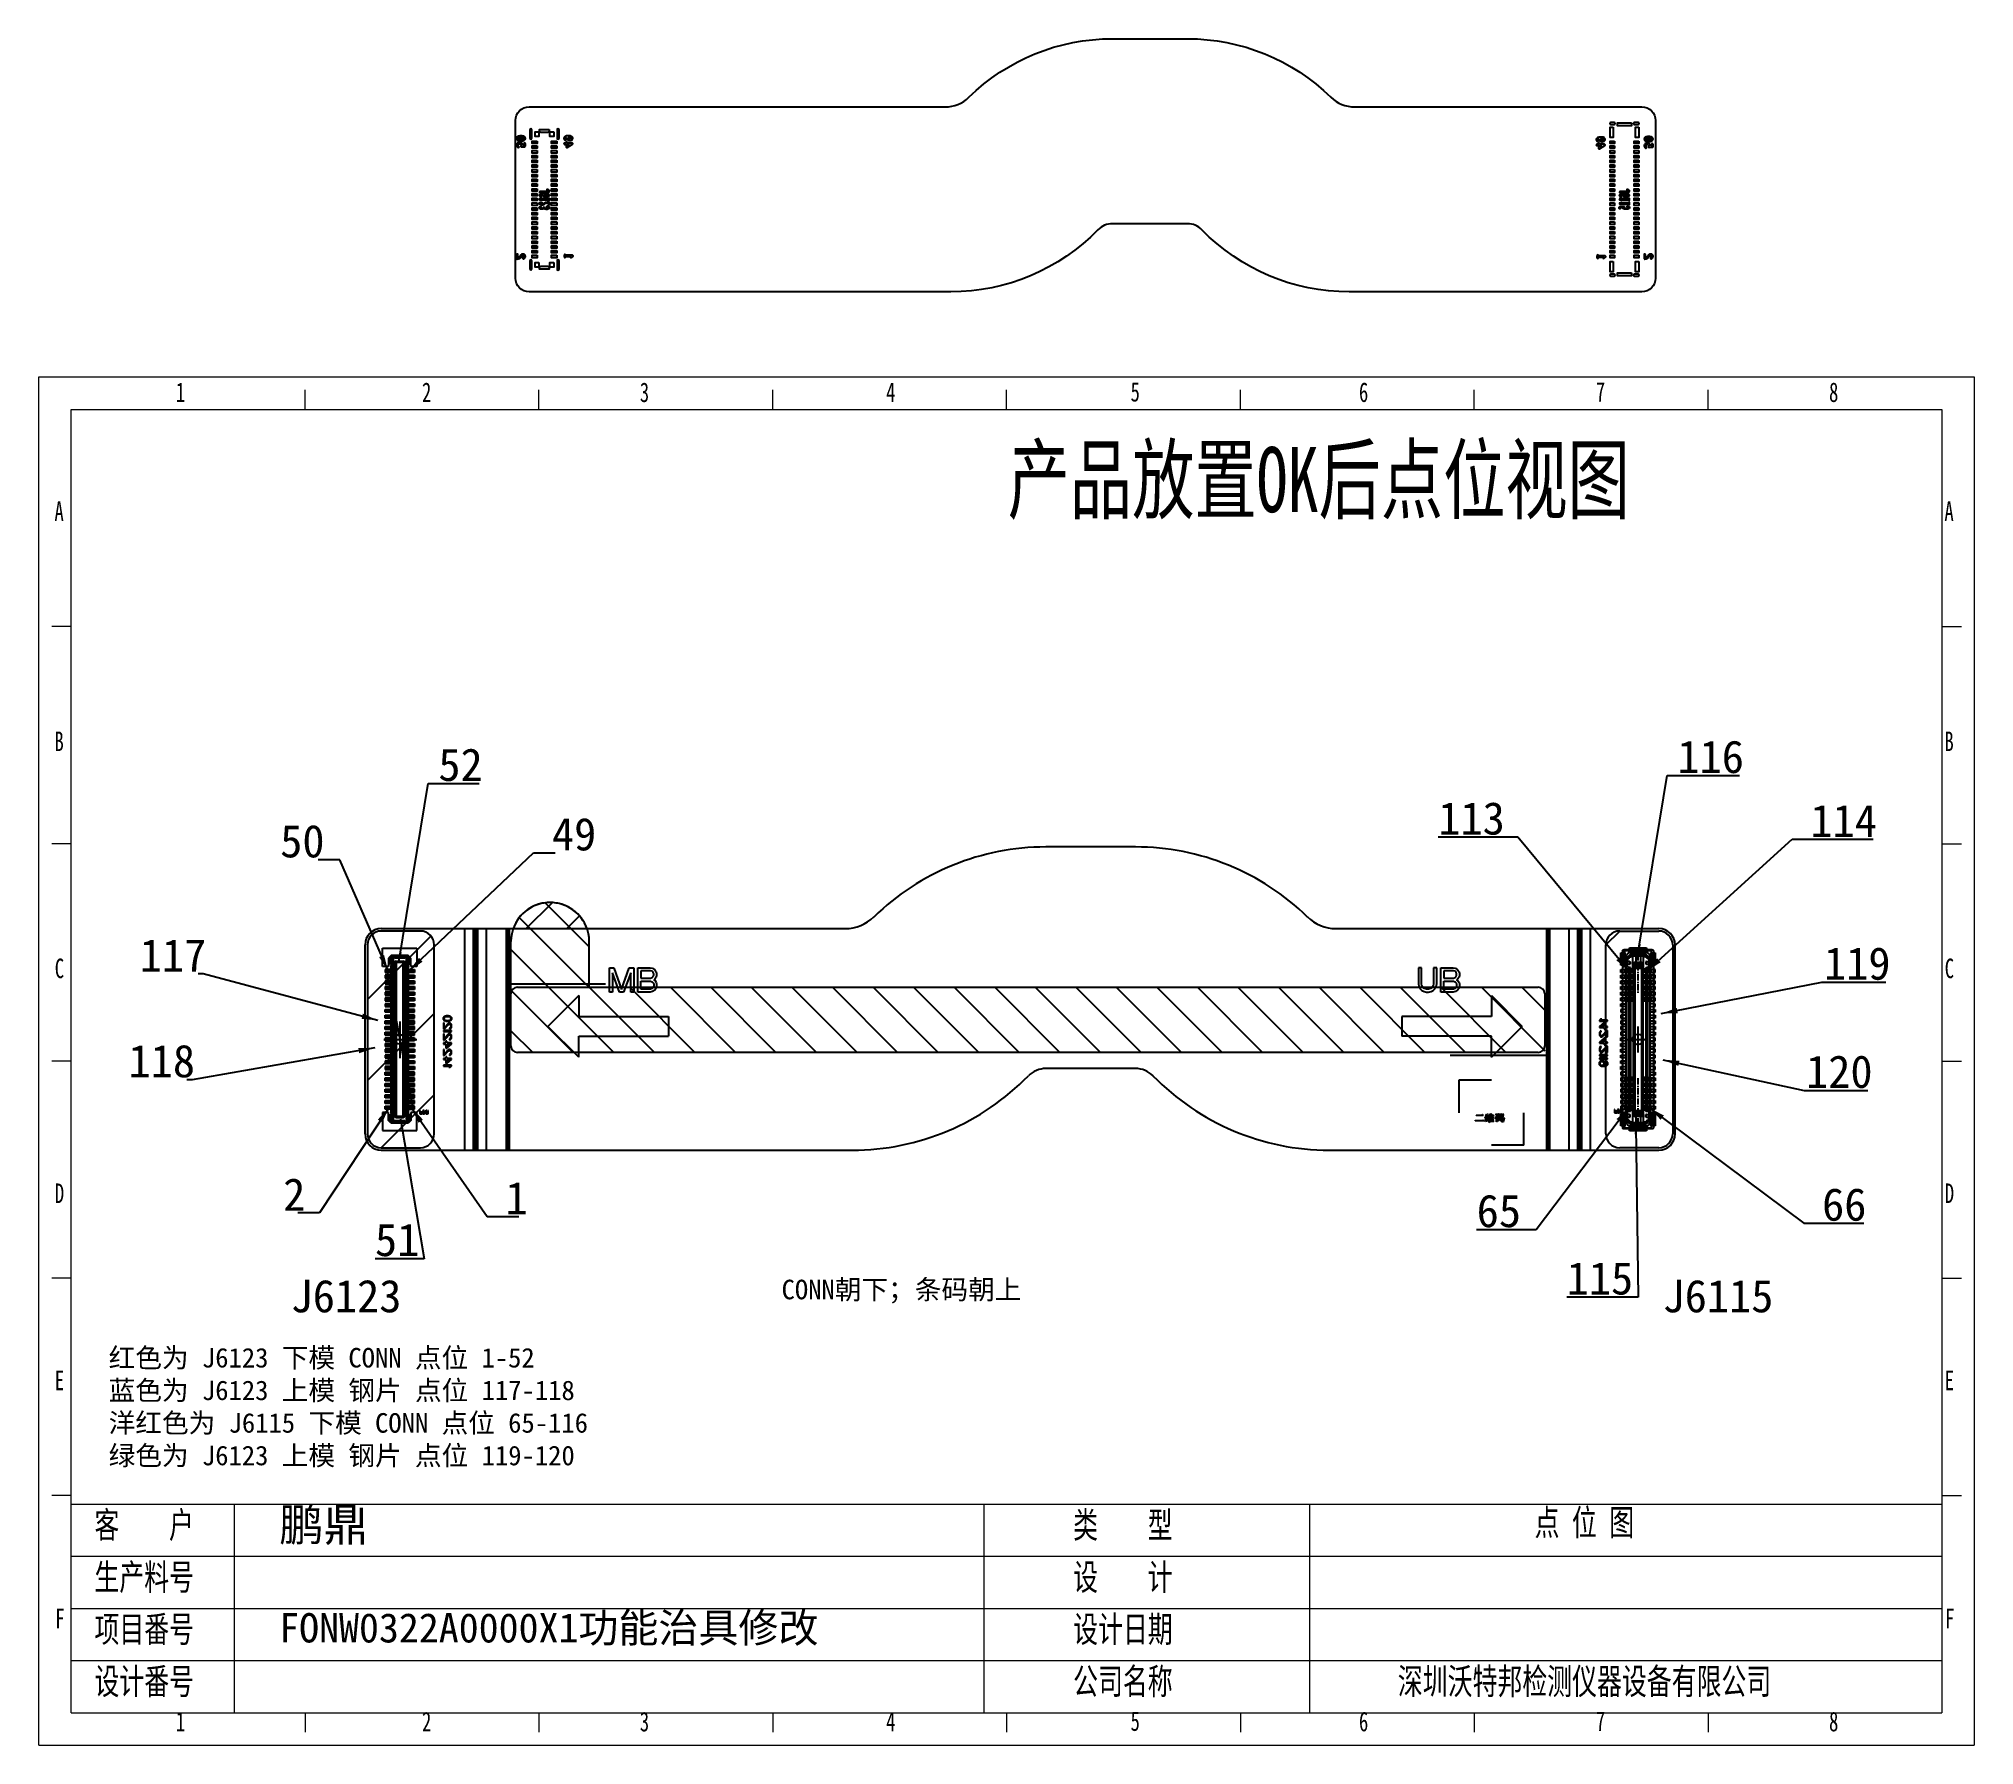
# Model space of a CAD drawing. Header units: millimetres. Extents: x -697 to -103, y -638 to -114.
import ezdxf

# ---------------------------------------------------------------- set-up
doc = ezdxf.new("R2010")
doc.units = ezdxf.units.MM
for name, color, linetype in [('0008', 7, 'Continuous'), ('00点位图', 100, 'Continuous'), ('14242120', 7, 'Continuous'), ('2_layer0', 1, 'Continuous'), ('3_layer1', 2, 'Continuous'), ('NW0322', 7, 'Continuous'), ('设计图框', 120, 'Continuous')]:
    doc.layers.add(name, color=color, linetype=linetype)
doc.layers.add('標示線', color=3, linetype='Continuous', lineweight=0)
doc.styles.add('SLDTEXTSTYLE0', font='TXT', dxfattribs={"width": 0.7, "bigfont": 'bigfont'})
doc.styles.add('SLDTEXTSTYLE1', font='TXT', dxfattribs={"width": 0.7})
doc.styles.get("Standard").update_dxf_attribs({"font": ''})
doc.styles.get('Standard').set_extended_font_data('SimSun')
doc.dimstyles.new('ISO-25', dxfattribs={"dimtxt": 2.5, "dimasz": 2.5, "dimexe": 1.25, "dimexo": 0.625, "dimtad": 1, "dimtxsty": 'Standard', "dimcen": 2.5, "dimadec": 0, "dimazin": 0, "dimtfac": 1, "dimtmove": 0, "dimatfit": 3, "dimfxl": 1, "dimarcsym": 0})

msp = doc.modelspace()

# ---------------------------------------------------------------- texts
at = {"layer": '0008', "color": 1, "attachment_point": 1}
for s, insert, char_height, width in [('J6123', (-619.86, -494.81), 10, 123.925), ('CONN{\\fSimSun|b0|i0|c134|p2;朝下；条码朝上}', (-469.18, -494.81), 6, 123.925), ('J6115', (-198.83, -494.81), 10, 123.925), ('红色为 J6123 下模 CONN 点位 1-52\\P{\\C5;蓝色为 J6123 上模 钢片 点位 117-118\\P}洋红色为 J6115 下模 CONN 点位 65-116\\P{\\C3;绿色为 J6123 上模 钢片 点位 119-120}', (-675.7, -515.75), 6, 180.4034)]:
    msp.add_mtext(s, dxfattribs=dict(at, insert=insert, char_height=char_height, width=width))
at = {"layer": '標示線', "color": 1, "char_height": 10, "attachment_point": 7}
for s, insert in [('52', (-574.51, -341.89)), ('50', (-623.05, -365.35)), ('49', (-539.65, -363.2)), ('2', (-622.14, -473.66)), ('1', (-553.91, -474.77)), ('51', (-593.96, -487.72))]:
    msp.add_mtext(s, dxfattribs=dict(at, insert=insert))
at = {"layer": '標示線', "color": 6, "char_height": 10, "attachment_point": 7}
for s, insert in [('116', (-194.26, -339.45)), ('113', (-267.64, -358.36)), ('114', (-153.44, -358.98)), ('65', (-255.87, -478.83)), ('66', (-149.87, -476.85)), ('115', (-228.25, -499.52))]:
    msp.add_mtext(s, dxfattribs=dict(at, insert=insert))
at = {"layer": '標示線', "color": 5, "char_height": 10, "attachment_point": 7}
for s, insert in [('117', (-666.15, -400.28)), ('118', (-669.59, -432.84))]:
    msp.add_mtext(s, dxfattribs=dict(at, insert=insert))
at = {"layer": '標示線', "char_height": 10, "attachment_point": 7}
for s, insert in [('119', (-149.27, -402.9)), ('120', (-154.78, -436.09))]:
    msp.add_mtext(s, dxfattribs=dict(at, insert=insert))
at = {"layer": '设计图框', "attachment_point": 1}
for s, insert, char_height, width in [('{\\C6;鹏鼎}', (-623.36, -565.03), 10, 38.9933), ('{\\C6;FONW0322A0000X1功能治具修改}', (-623.36, -597.14), 9, 213.3412)]:
    msp.add_mtext(s, dxfattribs=dict(at, insert=insert, char_height=char_height, width=width))

# ---------------------------------------------------------------- blocks, each defined once
blk = doc.blocks.new('YHD点位图')
at = {"layer": '00点位图', "color": 4, "linetype": 'Continuous', "lineweight": 18}
for p, q in [((1662.8, 1236.33), (1662.8, 1446.33)), ((1662.8, 1446.33), (1959.8, 1446.33)), ((1703.67, 1441.33), (1703.67, 1444.33)), ((1739.55, 1441.33), (1739.55, 1444.33)), ((1775.43, 1441.33), (1775.43, 1444.33)), ((1811.31, 1441.33), (1811.31, 1444.33)), ((1847.19, 1441.33), (1847.19, 1444.33)), ((1883.07, 1441.33), (1883.07, 1444.33)), ((1918.95, 1441.33), (1918.95, 1444.33)), ((1959.8, 1446.33), (1959.8, 1236.33)), ((1667.8, 1241.33), (1667.8, 1441.33)), ((1667.8, 1441.33), (1954.8, 1441.33)), ((1954.8, 1441.33), (1954.8, 1241.33)), ((1667.8, 1407.99), (1664.8, 1407.99)), ((1954.83, 1407.99), (1957.83, 1407.99)), ((1667.8, 1374.66), (1664.8, 1374.66)), ((1954.83, 1374.66), (1957.83, 1374.66)), ((1667.8, 1341.33), (1664.8, 1341.33)), ((1954.83, 1341.33), (1957.83, 1341.33)), ((1667.8, 1307.99), (1664.8, 1307.99)), ((1954.83, 1307.99), (1957.83, 1307.99)), ((1667.8, 1274.66), (1664.8, 1274.66)), ((1954.83, 1274.66), (1957.83, 1274.66)), ((1667.8, 1273.33), (1954.8, 1273.33)), ((1692.8, 1273.33), (1692.8, 1241.33)), ((1807.8, 1273.33), (1807.8, 1241.33)), ((1857.8, 1273.33), (1857.8, 1241.33)), ((1667.8, 1265.33), (1954.8, 1265.33)), ((1667.8, 1257.33), (1954.8, 1257.33)), ((1667.8, 1249.33), (1954.8, 1249.33)), ((1667.8, 1241.33), (1954.8, 1241.33)), ((1703.67, 1241.33), (1703.67, 1238.33)), ((1739.55, 1241.33), (1739.55, 1238.33)), ((1775.43, 1241.33), (1775.43, 1238.33)), ((1811.31, 1241.33), (1811.31, 1238.33)), ((1847.19, 1241.33), (1847.19, 1238.33)), ((1883.07, 1241.33), (1883.07, 1238.33)), ((1918.95, 1241.33), (1918.95, 1238.33)), ((1662.8, 1236.33), (1959.8, 1236.33))]:
    blk.add_line(p, q, dxfattribs=at)
at = {"layer": '00点位图', "color": 4, "linetype": 'Continuous', "lineweight": 0, "attachment_point": 1}
for s, insert, char_height, style in [('1', (1683.84, 1445.48), 3, 'SLDTEXTSTYLE1'), ('2', (1721.61, 1445.46), 3, 'SLDTEXTSTYLE1'), ('3', (1755.03, 1445.46), 3, 'SLDTEXTSTYLE1'), ('4', (1792.82, 1445.47), 3, 'SLDTEXTSTYLE1'), ('5', (1830.33, 1445.54), 3, 'SLDTEXTSTYLE1'), ('6', (1865.38, 1445.47), 3, 'SLDTEXTSTYLE1'), ('7', (1901.73, 1445.54), 3, 'SLDTEXTSTYLE1'), ('8', (1937.51, 1445.47), 3, 'SLDTEXTSTYLE1'), ('{\\fSimSun|b0|i0|c134|p2;\\C1;产品放置OK后点位视图}', (1811.48, 1435.56), 10, 'SLDTEXTSTYLE0'), ('A', (1665.21, 1427.21), 3, 'SLDTEXTSTYLE1'), ('A', (1955.21, 1427.21), 3, 'SLDTEXTSTYLE1'), ('B', (1665.21, 1391.89), 3, 'SLDTEXTSTYLE1'), ('B', (1955.21, 1391.89), 3, 'SLDTEXTSTYLE1'), ('C', (1665.26, 1357.05), 3, 'SLDTEXTSTYLE1'), ('C', (1955.26, 1357.05), 3, 'SLDTEXTSTYLE1'), ('D', (1665.27, 1322.54), 3, 'SLDTEXTSTYLE1'), ('D', (1955.27, 1322.54), 3, 'SLDTEXTSTYLE1'), ('E', (1665.27, 1293.81), 3, 'SLDTEXTSTYLE1'), ('E', (1955.27, 1293.81), 3, 'SLDTEXTSTYLE1'), ('F', (1665.33, 1257.29), 3, 'SLDTEXTSTYLE1'), ('F', (1955.33, 1257.29), 3, 'SLDTEXTSTYLE1'), ('1', (1683.84, 1241.48), 3, 'SLDTEXTSTYLE1'), ('2', (1721.61, 1241.46), 3, 'SLDTEXTSTYLE1'), ('3', (1755.03, 1241.46), 3, 'SLDTEXTSTYLE1'), ('4', (1792.82, 1241.47), 3, 'SLDTEXTSTYLE1'), ('5', (1830.33, 1241.54), 3, 'SLDTEXTSTYLE1'), ('6', (1865.38, 1241.47), 3, 'SLDTEXTSTYLE1'), ('7', (1901.73, 1241.54), 3, 'SLDTEXTSTYLE1'), ('8', (1937.51, 1241.47), 3, 'SLDTEXTSTYLE1')]:
    blk.add_mtext(s, dxfattribs=dict(at, insert=insert, char_height=char_height, style=style))
at = {"layer": '00点位图', "color": 4, "linetype": 'Continuous', "lineweight": 18, "char_height": 4, "attachment_point": 1, "style": 'SLDTEXTSTYLE0'}
for s, insert, width in [('{\\fSimSun|b0|i0|c134|p2;\\C6;客    户}', (1671.35, 1272.15), 22.5825), ('{\\fSimSun|b0|i0|c134|p2;\\C6;类    型}', (1821.52, 1272.15), 22.5825), ('{\\fSimSun|b0|i0|c134|p2;\\C4;点 位 图 }', (1892.33, 1272.53), 22.5825), ('{\\fSimSun|b0|i0|c134|p2;\\C3;生产料号}', (1671.35, 1264.15), 22.5825), ('{\\fSimSun|b0|i0|c134|p2;\\C3;设    计}', (1821.52, 1264.15), 22.5825), ('{\\fSimSun|b0|i0|c134|p2;\\C4;项目番号}', (1671.35, 1256.15), 22.5825), ('{\\fSimSun|b0|i0|c134|p2;\\C4;设计日期}', (1821.52, 1256.15), 22.5825), ('{\\fSimSun|b0|i0|c134|p2;\\C1;设计番号}', (1671.35, 1248.15), 22.5825), ('{\\fSimSun|b0|i0|c134|p2;\\C1;公司名称}', (1821.52, 1248.15), 22.5825), ('{\\fSimSun|b0|i0|c134|p2;\\C1;深圳沃特邦检测仪器设备有限公司}', (1871.35, 1248.15), 118.821)]:
    blk.add_mtext(s, dxfattribs=dict(at, insert=insert, width=width))
blk = doc.blocks.new('NW0322-A')
at = {"layer": 'NW0322'}
h = blk.add_hatch(color=256, dxfattribs=at)
h.dxf.hatch_style = 2
h.paths.add_polyline_path([(1767.35, 2188.82), (1767.35, 2188.83), (1767.34, 2188.83), (1767.34, 2188.82), (1767.34, 2188.82), (1767.35, 2188.82)])
h = blk.add_hatch(color=256, dxfattribs=at)
h.dxf.hatch_style = 2
h.paths.add_polyline_path([(1767.35, 2188.69), (1767.35, 2188.7), (1767.34, 2188.7), (1767.34, 2188.69), (1767.34, 2188.68), (1767.35, 2188.68)])
h = blk.add_hatch(color=256, dxfattribs=at)
h.dxf.hatch_style = 2
h.paths.add_polyline_path([(1767.35, 2188.34), (1767.35, 2188.35), (1767.34, 2188.35), (1767.34, 2188.34), (1767.34, 2188.34), (1767.34, 2188.34), (1767.35, 2188.34), (1767.35, 2188.34)])
h = blk.add_hatch(color=256, dxfattribs=at)
h.dxf.hatch_style = 2
h.paths.add_polyline_path([(1768.94, 2188.82), (1768.94, 2188.82), (1768.95, 2188.82), (1768.95, 2188.82), (1768.95, 2188.83), (1768.94, 2188.83)])
h = blk.add_hatch(color=256, dxfattribs=at)
h.dxf.hatch_style = 2
h.paths.add_polyline_path([(1768.94, 2188.69), (1768.94, 2188.68), (1768.95, 2188.68), (1768.95, 2188.69), (1768.95, 2188.7), (1768.94, 2188.7)])
h = blk.add_hatch(color=256, dxfattribs=at)
h.dxf.hatch_style = 2
h.paths.add_polyline_path([(1768.94, 2188.34), (1768.94, 2188.34), (1768.95, 2188.34), (1768.95, 2188.34), (1768.95, 2188.34), (1768.95, 2188.35), (1768.94, 2188.35), (1768.94, 2188.34)])
h = blk.add_hatch(color=256, dxfattribs=at)
h.dxf.hatch_style = 2
h.paths.add_polyline_path([(1767.35, 2188.12), (1767.35, 2188.13), (1767.34, 2188.13), (1767.34, 2188.12), (1767.34, 2188.12), (1767.35, 2188.12)])
h = blk.add_hatch(color=256, dxfattribs=at)
h.dxf.hatch_style = 2
h.paths.add_polyline_path([(1767.35, 2187.99), (1767.35, 2188), (1767.34, 2188), (1767.34, 2187.99), (1767.34, 2187.98), (1767.35, 2187.98)])
h = blk.add_hatch(color=256, dxfattribs=at)
h.dxf.hatch_style = 2
h.paths.add_polyline_path([(1767.35, 2187.42), (1767.35, 2187.43), (1767.34, 2187.43), (1767.34, 2187.42), (1767.34, 2187.42), (1767.35, 2187.42)])
h = blk.add_hatch(color=256, dxfattribs=at)
h.dxf.hatch_style = 2
h.paths.add_polyline_path([(1767.35, 2187.29), (1767.35, 2187.3), (1767.34, 2187.3), (1767.34, 2187.29), (1767.34, 2187.28), (1767.35, 2187.28)])
h = blk.add_hatch(color=256, dxfattribs=at)
h.dxf.hatch_style = 2
h.paths.add_polyline_path([(1768.94, 2188.12), (1768.94, 2188.12), (1768.95, 2188.12), (1768.95, 2188.12), (1768.95, 2188.13), (1768.94, 2188.13)])
h = blk.add_hatch(color=256, dxfattribs=at)
h.dxf.hatch_style = 2
h.paths.add_polyline_path([(1768.94, 2187.99), (1768.94, 2187.98), (1768.95, 2187.98), (1768.95, 2187.99), (1768.95, 2188), (1768.94, 2188)])
h = blk.add_hatch(color=256, dxfattribs=at)
h.dxf.hatch_style = 2
h.paths.add_polyline_path([(1768.94, 2187.42), (1768.94, 2187.42), (1768.95, 2187.42), (1768.95, 2187.42), (1768.95, 2187.43), (1768.94, 2187.43)])
h = blk.add_hatch(color=256, dxfattribs=at)
h.dxf.hatch_style = 2
h.paths.add_polyline_path([(1768.94, 2187.29), (1768.94, 2187.28), (1768.95, 2187.28), (1768.95, 2187.29), (1768.95, 2187.3), (1768.94, 2187.3)])
h = blk.add_hatch(color=256, dxfattribs=at)
h.dxf.hatch_style = 2
h.paths.add_polyline_path([(1767.35, 2182.17), (1767.35, 2182.18), (1767.34, 2182.18), (1767.34, 2182.17), (1767.34, 2182.17), (1767.35, 2182.17)])
h = blk.add_hatch(color=256, dxfattribs=at)
h.dxf.hatch_style = 2
h.paths.add_polyline_path([(1767.35, 2182.04), (1767.35, 2182.05), (1767.34, 2182.05), (1767.34, 2182.04), (1767.34, 2182.03), (1767.35, 2182.03)])
h = blk.add_hatch(color=256, dxfattribs=at)
h.dxf.hatch_style = 2
h.paths.add_polyline_path([(1767.35, 2181.47), (1767.35, 2181.48), (1767.34, 2181.48), (1767.34, 2181.47), (1767.34, 2181.47), (1767.35, 2181.47)])
h = blk.add_hatch(color=256, dxfattribs=at)
h.dxf.hatch_style = 2
h.paths.add_polyline_path([(1767.35, 2181.34), (1767.35, 2181.35), (1767.34, 2181.35), (1767.34, 2181.34), (1767.34, 2181.33), (1767.35, 2181.33)])
h = blk.add_hatch(color=256, dxfattribs=at)
h.dxf.hatch_style = 2
h.paths.add_polyline_path([(1768.94, 2182.17), (1768.94, 2182.17), (1768.95, 2182.17), (1768.95, 2182.17), (1768.95, 2182.18), (1768.94, 2182.18)])
h = blk.add_hatch(color=256, dxfattribs=at)
h.dxf.hatch_style = 2
h.paths.add_polyline_path([(1768.94, 2182.04), (1768.94, 2182.03), (1768.95, 2182.03), (1768.95, 2182.04), (1768.95, 2182.05), (1768.94, 2182.05)])
h = blk.add_hatch(color=256, dxfattribs=at)
h.dxf.hatch_style = 2
h.paths.add_polyline_path([(1768.94, 2181.47), (1768.94, 2181.47), (1768.95, 2181.47), (1768.95, 2181.47), (1768.95, 2181.48), (1768.94, 2181.48)])
h = blk.add_hatch(color=256, dxfattribs=at)
h.dxf.hatch_style = 2
h.paths.add_polyline_path([(1768.94, 2181.34), (1768.94, 2181.33), (1768.95, 2181.33), (1768.95, 2181.34), (1768.95, 2181.35), (1768.94, 2181.35)])
h = blk.add_hatch(color=256, dxfattribs=at)
h.dxf.hatch_style = 2
h.paths.add_polyline_path([(1767.35, 2181.13), (1767.35, 2181.13), (1767.34, 2181.13), (1767.34, 2181.13), (1767.34, 2181.12), (1767.34, 2181.12), (1767.35, 2181.12), (1767.35, 2181.12)])
h = blk.add_hatch(color=256, dxfattribs=at)
h.dxf.hatch_style = 2
h.paths.add_polyline_path([(1767.35, 2180.77), (1767.35, 2180.78), (1767.34, 2180.78), (1767.34, 2180.77), (1767.34, 2180.77), (1767.35, 2180.77)])
h = blk.add_hatch(color=256, dxfattribs=at)
h.dxf.hatch_style = 2
h.paths.add_polyline_path([(1767.35, 2180.64), (1767.35, 2180.65), (1767.34, 2180.65), (1767.34, 2180.64), (1767.34, 2180.64), (1767.35, 2180.64)])
h = blk.add_hatch(color=256, dxfattribs=at)
h.dxf.hatch_style = 2
h.paths.add_polyline_path([(1767.35, 2180.43), (1767.35, 2180.43), (1767.34, 2180.43), (1767.34, 2180.43), (1767.34, 2180.42), (1767.34, 2180.42), (1767.35, 2180.42), (1767.35, 2180.42)])
h = blk.add_hatch(color=256, dxfattribs=at)
h.dxf.hatch_style = 2
h.paths.add_polyline_path([(1768.94, 2181.12), (1768.94, 2181.12), (1768.95, 2181.12), (1768.95, 2181.12), (1768.95, 2181.13), (1768.95, 2181.13), (1768.94, 2181.13), (1768.94, 2181.13)])
h = blk.add_hatch(color=256, dxfattribs=at)
h.dxf.hatch_style = 2
h.paths.add_polyline_path([(1768.94, 2180.77), (1768.94, 2180.77), (1768.95, 2180.77), (1768.95, 2180.77), (1768.95, 2180.78), (1768.94, 2180.78)])
h = blk.add_hatch(color=256, dxfattribs=at)
h.dxf.hatch_style = 2
h.paths.add_polyline_path([(1768.94, 2180.64), (1768.94, 2180.64), (1768.95, 2180.64), (1768.95, 2180.64), (1768.95, 2180.65), (1768.94, 2180.65)])
h = blk.add_hatch(color=256, dxfattribs=at)
h.dxf.hatch_style = 2
h.paths.add_polyline_path([(1768.94, 2180.42), (1768.94, 2180.42), (1768.95, 2180.42), (1768.95, 2180.42), (1768.95, 2180.43), (1768.95, 2180.43), (1768.94, 2180.43), (1768.94, 2180.43)])
at = {"layer": '14242120'}
blk.add_line((1691.34, 2188.76), (1692.94, 2180.36), dxfattribs=at)
at = {"layer": 'NW0322', "color": 7}
for p, q in [((1737.3, 2196.37), (1731.8, 2196.37)), ((1737.3, 2196.37), (1731.8, 2196.37)), ((1691.01, 2191.36), (1719.49, 2191.36)), ((1691.01, 2191.36), (1719.49, 2191.36)), ((1693.41, 2191.21), (1691.01, 2191.21)), ((1749.6, 2191.36), (1769.42, 2191.36)), ((1749.6, 2191.36), (1769.42, 2191.36)), ((1767.02, 2191.21), (1769.42, 2191.21)), ((1690.01, 2178.76), (1690.01, 2190.36)), ((1690.01, 2178.76), (1690.01, 2190.36)), ((1690.16, 2190.36), (1690.16, 2178.76)), ((1694.26, 2178.76), (1694.26, 2190.36)), ((1766.17, 2178.76), (1766.17, 2190.36)), ((1770.27, 2190.36), (1770.27, 2178.76)), ((1770.42, 2178.76), (1770.42, 2190.36)), ((1770.42, 2178.76), (1770.42, 2190.36)), ((1698.97, 2184.16), (1698.97, 2187.36)), ((1699.37, 2187.76), (1762.02, 2187.76)), ((1762.42, 2187.36), (1762.42, 2184.16)), ((1762.02, 2183.76), (1699.37, 2183.76)), ((1737.3, 2182.77), (1731.8, 2182.77)), ((1737.3, 2182.77), (1731.8, 2182.77)), ((1691.01, 2177.91), (1693.41, 2177.91)), ((1691.01, 2177.76), (1719.91, 2177.76)), ((1691.01, 2177.76), (1719.91, 2177.76)), ((1749.19, 2177.76), (1769.42, 2177.76)), ((1749.19, 2177.76), (1769.42, 2177.76)), ((1769.42, 2177.91), (1767.02, 2177.91))]:
    blk.add_line(p, q, dxfattribs=at)
at = {"layer": 'NW0322', "color": 2}
for p, q in [((1699.48, 2192.04), (1707.77, 2183.76)), ((1699.9, 2191.36), (1701.5, 2192.95)), ((1701.07, 2192.94), (1703.77, 2190.25)), ((1702.39, 2191.36), (1703.17, 2192.14)), ((1690.16, 2187.01), (1694.06, 2190.91)), ((1698.67, 2191.26), (1698.77, 2191.36)), ((1698.67, 2191.16), (1698.87, 2191.36)), ((1698.67, 2191.06), (1698.87, 2191.26)), ((1698.67, 2190.96), (1698.87, 2191.16)), ((1698.67, 2190.86), (1698.87, 2191.06)), ((1698.67, 2190.76), (1698.87, 2190.96)), ((1698.67, 2190.66), (1698.87, 2190.86)), ((1698.67, 2190.56), (1698.87, 2190.76)), ((1762.52, 2191.29), (1762.59, 2191.36)), ((1762.52, 2191.19), (1762.69, 2191.36)), ((1762.52, 2191.1), (1762.72, 2191.3)), ((1762.52, 2191), (1762.72, 2191.2)), ((1762.52, 2190.9), (1762.72, 2191.1)), ((1762.52, 2190.8), (1762.72, 2191)), ((1762.52, 2190.7), (1762.72, 2190.9)), ((1762.52, 2190.6), (1762.72, 2190.8)), ((1762.52, 2190.5), (1762.72, 2190.7)), ((1766.17, 2190.36), (1767.02, 2191.21)), ((1691.09, 2189.04), (1691.09, 2190.16)), ((1691.09, 2190.16), (1693.19, 2190.16)), ((1691.62, 2189.7), (1691.46, 2189.54)), ((1691.46, 2189.54), (1691.46, 2189.04)), ((1691.46, 2189.54), (1691.67, 2189.54)), ((1692.66, 2189.7), (1691.62, 2189.7)), ((1691.67, 2189.54), (1691.74, 2189.47)), ((1692.62, 2189.54), (1692.55, 2189.47)), ((1692.83, 2189.54), (1692.62, 2189.54)), ((1692.83, 2189.54), (1692.66, 2189.7)), ((1692.83, 2189.04), (1692.83, 2189.54)), ((1693.19, 2190.16), (1693.19, 2189.04)), ((1698.67, 2190.46), (1698.87, 2190.66)), ((1698.67, 2190.36), (1698.87, 2190.56)), ((1698.67, 2190.26), (1698.87, 2190.46)), ((1698.67, 2190.16), (1698.87, 2190.36)), ((1698.67, 2190.06), (1698.87, 2190.26)), ((1698.67, 2189.96), (1698.87, 2190.16)), ((1698.67, 2189.87), (1698.87, 2190.07)), ((1698.67, 2189.77), (1698.87, 2189.97)), ((1698.67, 2189.67), (1698.87, 2189.87)), ((1698.67, 2189.57), (1698.87, 2189.77)), ((1698.67, 2189.47), (1698.87, 2189.67)), ((1698.67, 2189.37), (1698.87, 2189.57)), ((1698.97, 2190.07), (1705.28, 2183.76)), ((1762.52, 2190.4), (1762.72, 2190.6)), ((1762.52, 2190.3), (1762.72, 2190.5)), ((1762.52, 2190.2), (1762.72, 2190.4)), ((1762.52, 2190.1), (1762.72, 2190.3)), ((1762.52, 2190), (1762.72, 2190.2)), ((1762.52, 2189.9), (1762.72, 2190.1)), ((1762.52, 2189.8), (1762.72, 2190)), ((1762.52, 2189.7), (1762.72, 2189.9)), ((1762.52, 2189.6), (1762.72, 2189.8)), ((1762.52, 2189.5), (1762.72, 2189.7)), ((1762.52, 2189.4), (1762.72, 2189.6)), ((1762.52, 2189.3), (1762.72, 2189.5)), ((1767.09, 2189.87), (1767.33, 2189.87)), ((1767.09, 2189.12), (1767.09, 2189.87)), ((1767.33, 2189.87), (1767.33, 2189.12)), ((1767.62, 2190.18), (1768.66, 2190.18)), ((1767.62, 2189.97), (1767.62, 2190.18)), ((1768.66, 2189.97), (1767.62, 2189.97)), ((1767.82, 2189.85), (1768.46, 2189.85)), ((1767.82, 2188.9), (1767.82, 2189.85)), ((1768.46, 2189.85), (1768.46, 2188.9)), ((1768.66, 2190.18), (1768.66, 2189.97)), ((1768.96, 2189.87), (1769.19, 2189.87)), ((1768.96, 2189.12), (1768.96, 2189.87)), ((1769.19, 2189.87), (1769.19, 2189.12)), ((1691.46, 2189.04), (1691.09, 2189.04)), ((1691.24, 2188.85), (1691.24, 2188.67)), ((1691.61, 2188.85), (1691.24, 2188.85)), ((1691.24, 2188.67), (1691.61, 2188.67)), ((1691.24, 2188.5), (1691.24, 2188.32)), ((1691.61, 2188.5), (1691.24, 2188.5)), ((1691.24, 2188.32), (1691.61, 2188.32)), ((1691.74, 2189.19), (1691.46, 2189.19)), ((1691.61, 2188.67), (1691.61, 2188.85)), ((1691.61, 2188.32), (1691.61, 2188.5)), ((1691.74, 2189.47), (1691.74, 2189.19)), ((1692.55, 2189.47), (1692.55, 2189.19)), ((1692.55, 2189.19), (1692.83, 2189.19)), ((1692.67, 2188.67), (1692.67, 2188.85)), ((1692.67, 2188.85), (1693.04, 2188.85)), ((1693.04, 2188.67), (1692.67, 2188.67)), ((1692.67, 2188.32), (1692.67, 2188.5)), ((1692.67, 2188.5), (1693.04, 2188.5)), ((1693.04, 2188.32), (1692.67, 2188.32)), ((1693.19, 2189.04), (1692.83, 2189.04)), ((1693.04, 2188.85), (1693.04, 2188.67)), ((1693.04, 2188.5), (1693.04, 2188.32)), ((1698.67, 2189.27), (1698.87, 2189.47)), ((1698.67, 2189.17), (1698.87, 2189.37)), ((1698.67, 2189.07), (1698.87, 2189.27)), ((1698.67, 2188.97), (1698.87, 2189.17)), ((1698.67, 2188.87), (1698.87, 2189.07)), ((1698.67, 2188.77), (1698.87, 2188.97)), ((1698.67, 2188.67), (1698.87, 2188.87)), ((1698.67, 2188.57), (1698.87, 2188.77)), ((1698.67, 2188.47), (1698.87, 2188.67)), ((1698.67, 2188.37), (1698.87, 2188.57)), ((1698.67, 2188.27), (1698.87, 2188.47)), ((1698.67, 2188.17), (1698.87, 2188.37)), ((1705.01, 2187.46), (1705.01, 2188.96)), ((1705.01, 2188.96), (1705.29, 2188.96)), ((1705.19, 2188.64), (1705.19, 2187.46)), ((1705.63, 2187.46), (1705.19, 2188.64)), ((1705.29, 2188.96), (1705.76, 2187.62)), ((1705.76, 2187.62), (1706.23, 2188.96)), ((1706.32, 2188.64), (1705.88, 2187.46)), ((1706.23, 2188.96), (1706.51, 2188.96)), ((1706.32, 2187.46), (1706.32, 2188.64)), ((1706.51, 2188.96), (1706.51, 2187.46)), ((1706.76, 2187.46), (1706.76, 2188.96)), ((1706.76, 2188.96), (1707.51, 2188.96)), ((1706.94, 2188.77), (1706.94, 2188.32)), ((1707.54, 2188.77), (1706.94, 2188.77)), ((1706.94, 2188.32), (1707.54, 2188.32)), ((1707.51, 2188.96), (1707.66, 2188.93)), ((1707.63, 2188.74), (1707.54, 2188.77)), ((1707.54, 2188.32), (1707.63, 2188.35)), ((1707.69, 2188.67), (1707.63, 2188.74)), ((1707.63, 2188.35), (1707.69, 2188.42)), ((1707.66, 2188.93), (1707.79, 2188.83)), ((1707.73, 2188.58), (1707.69, 2188.67)), ((1707.69, 2188.42), (1707.73, 2188.51)), ((1707.73, 2188.51), (1707.73, 2188.58)), ((1707.79, 2188.83), (1707.88, 2188.7)), ((1707.88, 2188.38), (1707.79, 2188.26)), ((1707.88, 2188.7), (1707.91, 2188.61)), ((1707.91, 2188.48), (1707.88, 2188.38)), ((1707.91, 2188.61), (1707.91, 2188.48)), ((1754.85, 2188.96), (1754.66, 2188.96)), ((1754.66, 2188.96), (1754.66, 2187.97)), ((1754.85, 2187.97), (1754.85, 2188.96)), ((1755.79, 2188.96), (1755.6, 2188.96)), ((1755.6, 2188.96), (1755.6, 2187.97)), ((1755.79, 2187.97), (1755.79, 2188.96)), ((1756.04, 2188.96), (1756.79, 2188.96)), ((1756.04, 2187.46), (1756.04, 2188.96)), ((1756.82, 2188.77), (1756.23, 2188.77)), ((1756.23, 2188.77), (1756.23, 2188.32)), ((1756.23, 2188.32), (1756.82, 2188.32)), ((1756.79, 2188.96), (1756.94, 2188.93)), ((1756.91, 2188.74), (1756.82, 2188.77)), ((1756.82, 2188.32), (1756.91, 2188.35)), ((1756.98, 2188.67), (1756.91, 2188.74)), ((1756.91, 2188.35), (1756.98, 2188.42)), ((1756.94, 2188.93), (1757.07, 2188.83)), ((1757.01, 2188.58), (1756.98, 2188.67)), ((1756.98, 2188.42), (1757.01, 2188.51)), ((1757.01, 2188.51), (1757.01, 2188.58)), ((1757.07, 2188.83), (1757.16, 2188.7)), ((1757.16, 2188.38), (1757.07, 2188.26)), ((1757.16, 2188.7), (1757.19, 2188.61)), ((1757.19, 2188.48), (1757.16, 2188.38)), ((1757.19, 2188.61), (1757.19, 2188.48)), ((1762.52, 2189.2), (1762.72, 2189.4)), ((1762.52, 2189.1), (1762.72, 2189.3)), ((1762.52, 2189), (1762.72, 2189.2)), ((1762.52, 2188.9), (1762.72, 2189.1)), ((1762.52, 2188.81), (1762.72, 2189.01)), ((1762.52, 2188.71), (1762.72, 2188.91)), ((1762.52, 2188.61), (1762.72, 2188.81)), ((1762.52, 2188.51), (1762.72, 2188.71)), ((1762.52, 2188.41), (1762.72, 2188.61)), ((1762.52, 2188.31), (1762.72, 2188.51)), ((1762.52, 2188.21), (1762.72, 2188.41)), ((1762.52, 2188.11), (1762.72, 2188.31)), ((1767.33, 2189.12), (1767.09, 2189.12)), ((1767.09, 2188.85), (1767.42, 2188.85)), ((1767.09, 2188.67), (1767.09, 2188.85)), ((1767.42, 2188.67), (1767.09, 2188.67)), ((1767.09, 2188.5), (1767.42, 2188.5)), ((1767.09, 2188.32), (1767.09, 2188.5)), ((1767.42, 2188.32), (1767.09, 2188.32)), ((1767.42, 2188.9), (1767.82, 2188.9)), ((1767.42, 2180.21), (1767.42, 2188.9)), ((1768.46, 2188.9), (1768.87, 2188.9)), ((1768.87, 2188.9), (1768.87, 2180.21)), ((1769.19, 2188.85), (1768.87, 2188.85)), ((1768.87, 2188.67), (1769.19, 2188.67)), ((1769.19, 2188.5), (1768.87, 2188.5)), ((1768.87, 2188.32), (1769.19, 2188.32)), ((1769.19, 2189.12), (1768.96, 2189.12)), ((1769.19, 2188.67), (1769.19, 2188.85)), ((1769.19, 2188.32), (1769.19, 2188.5)), ((1691.24, 2188.15), (1691.24, 2187.97)), ((1691.61, 2188.15), (1691.24, 2188.15)), ((1691.24, 2187.97), (1691.61, 2187.97)), ((1691.24, 2187.8), (1691.24, 2187.62)), ((1691.61, 2187.8), (1691.24, 2187.8)), ((1691.24, 2187.62), (1691.61, 2187.62)), ((1691.24, 2187.45), (1691.24, 2187.27)), ((1691.61, 2187.45), (1691.24, 2187.45)), ((1691.24, 2187.27), (1691.61, 2187.27)), ((1691.61, 2187.97), (1691.61, 2188.15)), ((1691.61, 2187.62), (1691.61, 2187.8)), ((1691.61, 2187.27), (1691.61, 2187.45)), ((1692.67, 2187.97), (1692.67, 2188.15)), ((1692.67, 2188.15), (1693.04, 2188.15)), ((1693.04, 2187.97), (1692.67, 2187.97)), ((1692.67, 2187.62), (1692.67, 2187.8)), ((1692.67, 2187.8), (1693.04, 2187.8)), ((1693.04, 2187.62), (1692.67, 2187.62)), ((1692.67, 2187.27), (1692.67, 2187.45)), ((1692.67, 2187.45), (1693.04, 2187.45)), ((1693.04, 2187.27), (1692.67, 2187.27)), ((1693.04, 2188.15), (1693.04, 2187.97)), ((1693.04, 2187.8), (1693.04, 2187.62)), ((1693.04, 2187.45), (1693.04, 2187.27)), ((1698.67, 2188.07), (1698.87, 2188.27)), ((1698.67, 2187.97), (1698.87, 2188.17)), ((1698.67, 2187.87), (1698.87, 2188.07)), ((1698.67, 2187.77), (1698.87, 2187.97)), ((1698.67, 2187.67), (1698.87, 2187.87)), ((1698.67, 2187.58), (1698.87, 2187.78)), ((1698.67, 2187.48), (1698.87, 2187.68)), ((1698.67, 2187.38), (1698.87, 2187.58)), ((1698.67, 2187.28), (1698.87, 2187.48)), ((1698.67, 2187.18), (1698.87, 2187.38)), ((1698.67, 2187.08), (1698.87, 2187.28)), ((1698.67, 2186.98), (1698.87, 2187.18)), ((1698.97, 2187.58), (1702.79, 2183.76)), ((1703.14, 2187.26), (1701.24, 2185.36)), ((1703.14, 2187.26), (1703.14, 2185.96)), ((1705.19, 2187.46), (1705.01, 2187.46)), ((1705.88, 2187.46), (1705.63, 2187.46)), ((1706.26, 2187.76), (1710.26, 2183.76)), ((1706.51, 2187.46), (1706.32, 2187.46)), ((1707.51, 2187.46), (1706.76, 2187.46)), ((1706.94, 2187.65), (1706.94, 2188.13)), ((1706.94, 2188.13), (1707.54, 2188.13)), ((1707.54, 2187.65), (1706.94, 2187.65)), ((1707.66, 2187.49), (1707.51, 2187.46)), ((1707.54, 2188.13), (1707.63, 2188.1)), ((1707.63, 2187.68), (1707.54, 2187.65)), ((1707.63, 2188.1), (1707.69, 2188.03)), ((1707.69, 2187.75), (1707.63, 2187.68)), ((1707.79, 2187.59), (1707.66, 2187.49)), ((1707.69, 2188.03), (1707.73, 2187.94)), ((1707.73, 2187.84), (1707.69, 2187.75)), ((1707.79, 2188.26), (1707.73, 2188.22)), ((1707.73, 2188.22), (1707.79, 2188.19)), ((1707.73, 2187.94), (1707.73, 2187.84)), ((1707.79, 2188.19), (1707.88, 2188.06)), ((1707.88, 2187.71), (1707.79, 2187.59)), ((1707.88, 2188.06), (1707.91, 2187.97)), ((1707.91, 2187.81), (1707.88, 2187.71)), ((1707.91, 2187.97), (1707.91, 2187.81)), ((1708.75, 2187.76), (1712.75, 2183.76)), ((1711.23, 2187.76), (1715.23, 2183.76)), ((1713.72, 2187.76), (1717.72, 2183.76)), ((1716.21, 2187.76), (1720.21, 2183.76)), ((1718.7, 2187.76), (1722.7, 2183.76)), ((1721.19, 2187.76), (1725.19, 2183.76)), ((1723.68, 2187.76), (1727.68, 2183.76)), ((1726.17, 2187.76), (1730.17, 2183.76)), ((1728.66, 2187.76), (1732.66, 2183.76)), ((1731.15, 2187.76), (1735.15, 2183.76)), ((1733.64, 2187.76), (1737.64, 2183.76)), ((1736.12, 2187.76), (1740.12, 2183.76)), ((1738.61, 2187.76), (1742.61, 2183.76)), ((1741.1, 2187.76), (1745.1, 2183.76)), ((1743.59, 2187.76), (1747.59, 2183.76)), ((1746.08, 2187.76), (1750.08, 2183.76)), ((1748.57, 2187.76), (1752.57, 2183.76)), ((1751.06, 2187.76), (1755.06, 2183.76)), ((1753.55, 2187.76), (1757.55, 2183.76)), ((1754.66, 2187.97), (1754.69, 2187.81)), ((1754.69, 2187.81), (1754.76, 2187.68)), ((1754.76, 2187.68), (1754.88, 2187.55)), ((1754.88, 2187.84), (1754.85, 2187.97)), ((1754.94, 2187.75), (1754.88, 2187.84)), ((1754.88, 2187.55), (1755.01, 2187.49)), ((1755.04, 2187.68), (1754.94, 2187.75)), ((1755.01, 2187.49), (1755.16, 2187.46)), ((1755.16, 2187.65), (1755.04, 2187.68)), ((1755.29, 2187.65), (1755.16, 2187.65)), ((1755.16, 2187.46), (1755.29, 2187.46)), ((1755.41, 2187.68), (1755.29, 2187.65)), ((1755.29, 2187.46), (1755.44, 2187.49)), ((1755.51, 2187.75), (1755.41, 2187.68)), ((1755.44, 2187.49), (1755.57, 2187.55)), ((1755.57, 2187.84), (1755.51, 2187.75)), ((1755.6, 2187.97), (1755.57, 2187.84)), ((1755.57, 2187.55), (1755.69, 2187.68)), ((1755.69, 2187.68), (1755.76, 2187.81)), ((1755.76, 2187.81), (1755.79, 2187.97)), ((1756.04, 2187.76), (1760.04, 2183.76)), ((1756.79, 2187.46), (1756.04, 2187.46)), ((1756.23, 2188.13), (1756.82, 2188.13)), ((1756.23, 2187.65), (1756.23, 2188.13)), ((1756.82, 2187.65), (1756.23, 2187.65)), ((1756.94, 2187.49), (1756.79, 2187.46)), ((1756.82, 2188.13), (1756.91, 2188.1)), ((1756.91, 2187.68), (1756.82, 2187.65)), ((1756.91, 2188.1), (1756.98, 2188.03)), ((1756.98, 2187.75), (1756.91, 2187.68)), ((1757.07, 2187.59), (1756.94, 2187.49)), ((1756.98, 2188.03), (1757.01, 2187.94)), ((1757.01, 2187.84), (1756.98, 2187.75)), ((1757.07, 2188.26), (1757.01, 2188.22)), ((1757.01, 2188.22), (1757.07, 2188.19)), ((1757.01, 2187.94), (1757.01, 2187.84)), ((1757.07, 2188.19), (1757.16, 2188.06)), ((1757.16, 2187.71), (1757.07, 2187.59)), ((1757.16, 2188.06), (1757.19, 2187.97)), ((1757.19, 2187.81), (1757.16, 2187.71)), ((1757.19, 2187.97), (1757.19, 2187.81)), ((1758.53, 2187.76), (1762.42, 2183.86)), ((1759.14, 2187.26), (1761.04, 2185.36)), ((1759.14, 2187.26), (1759.14, 2185.96)), ((1761.02, 2187.76), (1762.42, 2186.35)), ((1762.52, 2188.01), (1762.72, 2188.21)), ((1762.52, 2187.91), (1762.72, 2188.11)), ((1762.52, 2187.81), (1762.72, 2188.01)), ((1762.52, 2187.71), (1762.72, 2187.91)), ((1762.52, 2187.61), (1762.72, 2187.81)), ((1762.52, 2187.51), (1762.72, 2187.71)), ((1762.52, 2187.41), (1762.72, 2187.61)), ((1762.52, 2187.31), (1762.72, 2187.51)), ((1762.52, 2187.21), (1762.72, 2187.41)), ((1762.52, 2187.11), (1762.72, 2187.31)), ((1762.52, 2187.01), (1762.72, 2187.21)), ((1762.52, 2186.91), (1762.72, 2187.11)), ((1767.09, 2188.15), (1767.42, 2188.15)), ((1767.09, 2187.97), (1767.09, 2188.15)), ((1767.42, 2187.97), (1767.09, 2187.97)), ((1767.09, 2187.8), (1767.42, 2187.8)), ((1767.09, 2187.62), (1767.09, 2187.8)), ((1767.42, 2187.62), (1767.09, 2187.62)), ((1767.09, 2187.45), (1767.42, 2187.45)), ((1767.09, 2187.27), (1767.09, 2187.45)), ((1767.42, 2187.27), (1767.09, 2187.27)), ((1769.19, 2188.15), (1768.87, 2188.15)), ((1768.87, 2187.97), (1769.19, 2187.97)), ((1769.19, 2187.8), (1768.87, 2187.8)), ((1768.87, 2187.62), (1769.19, 2187.62)), ((1769.19, 2187.45), (1768.87, 2187.45)), ((1768.87, 2187.27), (1769.19, 2187.27)), ((1769.19, 2187.97), (1769.19, 2188.15)), ((1769.19, 2187.62), (1769.19, 2187.8)), ((1769.19, 2187.27), (1769.19, 2187.45)), ((1690.16, 2182.04), (1694.26, 2186.14)), ((1691.24, 2187.1), (1691.24, 2186.92)), ((1691.61, 2187.1), (1691.24, 2187.1)), ((1691.24, 2186.92), (1691.61, 2186.92)), ((1691.24, 2186.75), (1691.24, 2186.57)), ((1691.61, 2186.75), (1691.24, 2186.75)), ((1691.24, 2186.57), (1691.61, 2186.57)), ((1691.24, 2186.22), (1691.24, 2186.4)), ((1691.24, 2186.4), (1691.61, 2186.4)), ((1691.61, 2186.22), (1691.24, 2186.22)), ((1691.24, 2185.87), (1691.24, 2186.05)), ((1691.24, 2186.05), (1691.61, 2186.05)), ((1691.61, 2186.92), (1691.61, 2187.1)), ((1691.61, 2186.57), (1691.61, 2186.75)), ((1691.61, 2186.4), (1691.61, 2186.22)), ((1691.61, 2186.05), (1691.61, 2185.87)), ((1692.67, 2186.92), (1692.67, 2187.1)), ((1692.67, 2187.1), (1693.04, 2187.1)), ((1693.04, 2186.92), (1692.67, 2186.92)), ((1692.67, 2186.57), (1692.67, 2186.75)), ((1692.67, 2186.75), (1693.04, 2186.75)), ((1693.04, 2186.57), (1692.67, 2186.57)), ((1692.67, 2186.4), (1692.67, 2186.22)), ((1693.04, 2186.4), (1692.67, 2186.4)), ((1692.67, 2186.22), (1693.04, 2186.22)), ((1692.67, 2186.05), (1692.67, 2185.87)), ((1693.04, 2186.05), (1692.67, 2186.05)), ((1693.04, 2187.1), (1693.04, 2186.92)), ((1693.04, 2186.75), (1693.04, 2186.57)), ((1693.04, 2186.22), (1693.04, 2186.4)), ((1693.04, 2185.87), (1693.04, 2186.05)), ((1694.83, 2185.9), (1694.86, 2185.95)), ((1694.86, 2185.95), (1694.89, 2185.98)), ((1694.89, 2185.98), (1694.94, 2186)), ((1694.9, 2185.92), (1694.97, 2185.96)), ((1694.94, 2186), (1694.97, 2186.01)), ((1694.97, 2186.01), (1695.02, 2186.02)), ((1694.97, 2185.96), (1695.03, 2185.97)), ((1695.02, 2186.02), (1695.12, 2186.02)), ((1695.03, 2185.97), (1695.11, 2185.97)), ((1695.11, 2185.97), (1695.17, 2185.96)), ((1695.12, 2186.02), (1695.17, 2186.01)), ((1695.17, 2186.01), (1695.2, 2186)), ((1695.17, 2185.96), (1695.23, 2185.92)), ((1695.2, 2186), (1695.24, 2185.98)), ((1695.24, 2185.98), (1695.28, 2185.95)), ((1695.28, 2185.95), (1695.31, 2185.9)), ((1698.67, 2186.88), (1698.87, 2187.08)), ((1698.67, 2186.78), (1698.87, 2186.98)), ((1698.67, 2186.68), (1698.87, 2186.88)), ((1698.67, 2186.58), (1698.87, 2186.78)), ((1698.67, 2186.48), (1698.87, 2186.68)), ((1698.67, 2186.38), (1698.87, 2186.58)), ((1698.67, 2186.28), (1698.87, 2186.48)), ((1698.67, 2186.18), (1698.87, 2186.38)), ((1698.67, 2186.08), (1698.87, 2186.28)), ((1698.67, 2185.98), (1698.87, 2186.18)), ((1698.67, 2185.88), (1698.87, 2186.08)), ((1698.67, 2185.78), (1698.87, 2185.98)), ((1703.14, 2185.96), (1708.64, 2185.96)), ((1708.64, 2185.96), (1708.64, 2184.76)), ((1759.14, 2185.96), (1753.64, 2185.96)), ((1753.64, 2185.96), (1753.64, 2184.76)), ((1762.52, 2186.81), (1762.72, 2187.01)), ((1762.52, 2186.71), (1762.72, 2186.91)), ((1762.52, 2186.61), (1762.72, 2186.81)), ((1762.52, 2186.52), (1762.72, 2186.72)), ((1762.52, 2186.42), (1762.72, 2186.62)), ((1762.52, 2186.32), (1762.72, 2186.52)), ((1762.52, 2186.22), (1762.72, 2186.42)), ((1762.52, 2186.12), (1762.72, 2186.32)), ((1762.52, 2186.02), (1762.72, 2186.22)), ((1762.52, 2185.92), (1762.72, 2186.12)), ((1762.52, 2185.82), (1762.72, 2186.02)), ((1767.09, 2187.1), (1767.42, 2187.1)), ((1767.09, 2186.92), (1767.09, 2187.1)), ((1767.42, 2186.92), (1767.09, 2186.92)), ((1767.09, 2186.75), (1767.42, 2186.75)), ((1767.09, 2186.57), (1767.09, 2186.75)), ((1767.42, 2186.57), (1767.09, 2186.57)), ((1767.42, 2186.4), (1767.09, 2186.4)), ((1767.09, 2186.4), (1767.09, 2186.22)), ((1767.09, 2186.22), (1767.42, 2186.22)), ((1767.42, 2186.05), (1767.09, 2186.05)), ((1767.09, 2186.05), (1767.09, 2185.87)), ((1769.19, 2187.1), (1768.87, 2187.1)), ((1768.87, 2186.92), (1769.19, 2186.92)), ((1769.19, 2186.75), (1768.87, 2186.75)), ((1768.87, 2186.57), (1769.19, 2186.57)), ((1768.87, 2186.4), (1769.19, 2186.4)), ((1769.19, 2186.22), (1768.87, 2186.22)), ((1768.87, 2186.05), (1769.19, 2186.05)), ((1769.19, 2186.92), (1769.19, 2187.1)), ((1769.19, 2186.57), (1769.19, 2186.75)), ((1769.19, 2186.4), (1769.19, 2186.22)), ((1769.19, 2186.05), (1769.19, 2185.87)), ((1691.61, 2185.87), (1691.24, 2185.87)), ((1691.24, 2185.52), (1691.24, 2185.7)), ((1691.24, 2185.7), (1691.61, 2185.7)), ((1691.61, 2185.52), (1691.24, 2185.52)), ((1691.24, 2185.17), (1691.24, 2185.35)), ((1691.24, 2185.35), (1691.61, 2185.35)), ((1691.61, 2185.17), (1691.24, 2185.17)), ((1691.24, 2184.82), (1691.24, 2185)), ((1691.24, 2185), (1691.61, 2185)), ((1691.61, 2184.82), (1691.24, 2184.82)), ((1691.61, 2185.7), (1691.61, 2185.52)), ((1691.61, 2185.35), (1691.61, 2185.17)), ((1691.61, 2185), (1691.61, 2184.82)), ((1692.14, 2185.66), (1692.14, 2183.41)), ((1692.67, 2185.87), (1693.04, 2185.87)), ((1692.67, 2185.7), (1692.67, 2185.52)), ((1693.04, 2185.7), (1692.67, 2185.7)), ((1692.67, 2185.52), (1693.04, 2185.52)), ((1692.67, 2185.35), (1692.67, 2185.17)), ((1693.04, 2185.35), (1692.67, 2185.35)), ((1692.67, 2185.17), (1693.04, 2185.17)), ((1692.67, 2185), (1692.67, 2184.82)), ((1693.04, 2185), (1692.67, 2185)), ((1692.67, 2184.82), (1693.04, 2184.82)), ((1693.04, 2185.52), (1693.04, 2185.7)), ((1693.04, 2185.17), (1693.04, 2185.35)), ((1693.04, 2184.82), (1693.04, 2185)), ((1694.82, 2185.84), (1694.83, 2185.9)), ((1694.83, 2185.77), (1694.82, 2185.84)), ((1694.82, 2185.57), (1694.82, 2185.19)), ((1694.87, 2185.57), (1694.82, 2185.57)), ((1694.82, 2185.19), (1694.87, 2185.19)), ((1694.82, 2185.11), (1694.82, 2185.04)), ((1695.32, 2185.11), (1694.82, 2185.11)), ((1694.82, 2185.04), (1695.23, 2185.04)), ((1694.82, 2184.9), (1694.82, 2184.52)), ((1694.87, 2184.9), (1694.82, 2184.9)), ((1694.86, 2185.72), (1694.83, 2185.77)), ((1694.89, 2185.69), (1694.86, 2185.72)), ((1694.87, 2185.84), (1694.88, 2185.89)), ((1694.88, 2185.78), (1694.87, 2185.84)), ((1694.87, 2185.27), (1694.87, 2185.57)), ((1695.11, 2185.53), (1694.87, 2185.27)), ((1694.87, 2185.19), (1695.14, 2185.48)), ((1694.87, 2184.61), (1694.87, 2184.9)), ((1695.11, 2184.87), (1694.87, 2184.61)), ((1694.87, 2184.52), (1695.14, 2184.82)), ((1694.88, 2185.89), (1694.9, 2185.92)), ((1694.9, 2185.75), (1694.88, 2185.78)), ((1694.94, 2185.67), (1694.89, 2185.69)), ((1694.97, 2185.71), (1694.9, 2185.75)), ((1694.97, 2185.66), (1694.94, 2185.67)), ((1695.03, 2185.7), (1694.97, 2185.71)), ((1695.02, 2185.65), (1694.97, 2185.66)), ((1695.12, 2185.65), (1695.02, 2185.65)), ((1695.11, 2185.7), (1695.03, 2185.7)), ((1695.17, 2185.71), (1695.11, 2185.7)), ((1695.14, 2185.56), (1695.11, 2185.53)), ((1695.14, 2184.89), (1695.11, 2184.87)), ((1695.17, 2185.66), (1695.12, 2185.65)), ((1695.18, 2185.57), (1695.14, 2185.56)), ((1695.14, 2185.48), (1695.18, 2185.5)), ((1695.18, 2184.9), (1695.14, 2184.89)), ((1695.14, 2184.82), (1695.18, 2184.84)), ((1695.23, 2185.04), (1695.16, 2184.98)), ((1695.16, 2184.98), (1695.24, 2184.98)), ((1695.23, 2185.75), (1695.17, 2185.71)), ((1695.2, 2185.67), (1695.17, 2185.66)), ((1695.2, 2185.57), (1695.18, 2185.57)), ((1695.18, 2185.5), (1695.2, 2185.5)), ((1695.2, 2184.9), (1695.18, 2184.9)), ((1695.18, 2184.84), (1695.2, 2184.84)), ((1695.24, 2185.69), (1695.2, 2185.67)), ((1695.24, 2185.56), (1695.2, 2185.57)), ((1695.2, 2185.5), (1695.23, 2185.48)), ((1695.23, 2185.27), (1695.2, 2185.25)), ((1695.2, 2185.25), (1695.2, 2185.2)), ((1695.2, 2185.2), (1695.24, 2185.21)), ((1695.24, 2184.89), (1695.2, 2184.9)), ((1695.2, 2184.84), (1695.23, 2184.82)), ((1695.23, 2185.92), (1695.26, 2185.89)), ((1695.26, 2185.78), (1695.23, 2185.75)), ((1695.23, 2185.48), (1695.26, 2185.45)), ((1695.26, 2185.31), (1695.23, 2185.27)), ((1695.23, 2184.82), (1695.26, 2184.78)), ((1695.28, 2185.72), (1695.24, 2185.69)), ((1695.29, 2185.51), (1695.24, 2185.56)), ((1695.24, 2185.21), (1695.29, 2185.25)), ((1695.24, 2184.98), (1695.32, 2185.04)), ((1695.29, 2184.85), (1695.24, 2184.89)), ((1695.26, 2185.89), (1695.27, 2185.84)), ((1695.27, 2185.84), (1695.26, 2185.78)), ((1695.26, 2185.45), (1695.27, 2185.4)), ((1695.27, 2185.36), (1695.26, 2185.31)), ((1695.26, 2184.78), (1695.27, 2184.73)), ((1695.27, 2185.4), (1695.27, 2185.36)), ((1695.27, 2184.73), (1695.27, 2184.69)), ((1695.31, 2185.77), (1695.28, 2185.72)), ((1695.31, 2185.47), (1695.29, 2185.51)), ((1695.29, 2185.25), (1695.31, 2185.29)), ((1695.31, 2184.81), (1695.29, 2184.85)), ((1695.31, 2185.9), (1695.32, 2185.84)), ((1695.32, 2185.84), (1695.31, 2185.77)), ((1695.32, 2185.41), (1695.31, 2185.47)), ((1695.31, 2185.29), (1695.32, 2185.37)), ((1695.32, 2184.74), (1695.31, 2184.81)), ((1695.32, 2185.37), (1695.32, 2185.41)), ((1695.32, 2185.04), (1695.32, 2185.11)), ((1695.32, 2184.7), (1695.32, 2184.74)), ((1698.67, 2185.68), (1698.87, 2185.88)), ((1698.67, 2185.58), (1698.87, 2185.78)), ((1698.67, 2185.48), (1698.87, 2185.68)), ((1698.67, 2185.38), (1698.87, 2185.58)), ((1698.67, 2185.29), (1698.87, 2185.49)), ((1698.67, 2185.19), (1698.87, 2185.39)), ((1698.67, 2185.09), (1698.87, 2185.29)), ((1698.67, 2184.99), (1698.87, 2185.19)), ((1698.67, 2184.89), (1698.87, 2185.09)), ((1698.67, 2184.79), (1698.87, 2184.99)), ((1698.67, 2184.69), (1698.87, 2184.89)), ((1698.67, 2184.59), (1698.87, 2184.79)), ((1698.97, 2185.09), (1700.3, 2183.76)), ((1703.14, 2183.46), (1701.24, 2185.36)), ((1703.14, 2183.46), (1703.14, 2184.76)), ((1703.14, 2184.76), (1708.64, 2184.76)), ((1759.14, 2184.76), (1753.64, 2184.76)), ((1759.14, 2183.46), (1761.04, 2185.36)), ((1759.14, 2183.46), (1759.14, 2184.76)), ((1762.52, 2185.72), (1762.72, 2185.92)), ((1762.52, 2185.62), (1762.72, 2185.82)), ((1762.52, 2185.52), (1762.72, 2185.72)), ((1762.52, 2185.42), (1762.72, 2185.62)), ((1762.52, 2185.32), (1762.72, 2185.52)), ((1762.52, 2185.22), (1762.72, 2185.42)), ((1762.52, 2185.12), (1762.72, 2185.32)), ((1762.52, 2185.02), (1762.72, 2185.22)), ((1762.52, 2184.92), (1762.72, 2185.12)), ((1762.52, 2184.82), (1762.72, 2185.02)), ((1762.52, 2184.72), (1762.72, 2184.92)), ((1762.52, 2184.62), (1762.72, 2184.82)), ((1765.84, 2185.8), (1765.77, 2185.74)), ((1765.77, 2185.74), (1765.77, 2185.68)), ((1765.77, 2185.68), (1766.27, 2185.68)), ((1766.06, 2185.6), (1765.77, 2185.35)), ((1765.77, 2185.35), (1765.77, 2185.28)), ((1765.77, 2185.28), (1766.06, 2185.28)), ((1765.78, 2184.99), (1765.77, 2184.92)), ((1765.77, 2184.92), (1765.77, 2184.88)), ((1765.77, 2184.88), (1765.78, 2184.81)), ((1765.8, 2185.03), (1765.78, 2184.99)), ((1765.78, 2184.81), (1765.8, 2184.77)), ((1765.84, 2185.07), (1765.8, 2185.03)), ((1765.8, 2184.77), (1765.84, 2184.73)), ((1765.82, 2184.93), (1765.83, 2184.98)), ((1765.82, 2184.89), (1765.82, 2184.93)), ((1765.83, 2184.83), (1765.82, 2184.89)), ((1765.83, 2184.98), (1765.86, 2185.01)), ((1765.86, 2184.8), (1765.83, 2184.83)), ((1765.93, 2185.8), (1765.84, 2185.8)), ((1765.89, 2185.08), (1765.84, 2185.07)), ((1765.86, 2185.74), (1765.93, 2185.8)), ((1766.27, 2185.74), (1765.86, 2185.74)), ((1766.06, 2185.52), (1765.86, 2185.35)), ((1765.86, 2185.35), (1766.06, 2185.35)), ((1765.86, 2185.01), (1765.89, 2185.03)), ((1765.89, 2184.78), (1765.86, 2184.8)), ((1765.89, 2185.03), (1765.89, 2185.08)), ((1765.91, 2184.78), (1765.89, 2184.78)), ((1765.95, 2184.8), (1765.91, 2184.78)), ((1766.22, 2185.1), (1765.95, 2184.8)), ((1765.95, 2184.73), (1765.98, 2184.75)), ((1765.98, 2184.75), (1766.22, 2185.01)), ((1766.12, 2185.6), (1766.06, 2185.6)), ((1766.06, 2185.35), (1766.06, 2185.52)), ((1766.06, 2185.28), (1766.06, 2185.18)), ((1766.06, 2185.18), (1766.12, 2185.18)), ((1766.12, 2185.35), (1766.12, 2185.6)), ((1766.27, 2185.35), (1766.12, 2185.35)), ((1766.12, 2185.28), (1766.27, 2185.28)), ((1766.12, 2185.18), (1766.12, 2185.28)), ((1766.27, 2185.1), (1766.22, 2185.1)), ((1766.22, 2185.01), (1766.22, 2184.72)), ((1766.27, 2185.68), (1766.27, 2185.74)), ((1766.27, 2185.28), (1766.27, 2185.35)), ((1766.27, 2184.72), (1766.27, 2185.1)), ((1767.09, 2185.87), (1767.42, 2185.87)), ((1767.42, 2185.7), (1767.09, 2185.7)), ((1767.09, 2185.7), (1767.09, 2185.52)), ((1767.09, 2185.52), (1767.42, 2185.52)), ((1767.42, 2185.35), (1767.09, 2185.35)), ((1767.09, 2185.35), (1767.09, 2185.17)), ((1767.09, 2185.17), (1767.42, 2185.17)), ((1767.42, 2185), (1767.09, 2185)), ((1767.09, 2185), (1767.09, 2184.82)), ((1767.09, 2184.82), (1767.42, 2184.82)), ((1768.14, 2185.36), (1768.14, 2183.75)), ((1769.19, 2185.87), (1768.87, 2185.87)), ((1768.87, 2185.7), (1769.19, 2185.7)), ((1769.19, 2185.52), (1768.87, 2185.52)), ((1768.87, 2185.35), (1769.19, 2185.35)), ((1769.19, 2185.17), (1768.87, 2185.17)), ((1768.87, 2185), (1769.19, 2185)), ((1769.19, 2184.82), (1768.87, 2184.82)), ((1769.19, 2185.7), (1769.19, 2185.52)), ((1769.19, 2185.35), (1769.19, 2185.17)), ((1769.19, 2185), (1769.19, 2184.82)), ((1691.16, 2184.56), (1693.19, 2184.56)), ((1691.24, 2184.65), (1691.24, 2184.47)), ((1691.61, 2184.65), (1691.24, 2184.65)), ((1691.24, 2184.47), (1691.61, 2184.47)), ((1691.24, 2184.3), (1691.24, 2184.12)), ((1691.61, 2184.3), (1691.24, 2184.3)), ((1691.24, 2184.12), (1691.61, 2184.12)), ((1691.24, 2183.95), (1691.24, 2183.77)), ((1691.61, 2183.95), (1691.24, 2183.95)), ((1691.24, 2183.77), (1691.61, 2183.77)), ((1691.24, 2183.6), (1691.24, 2183.42)), ((1691.61, 2183.6), (1691.24, 2183.6)), ((1691.61, 2184.47), (1691.61, 2184.65)), ((1691.61, 2184.12), (1691.61, 2184.3)), ((1691.61, 2183.77), (1691.61, 2183.95)), ((1691.61, 2183.42), (1691.61, 2183.6)), ((1692.67, 2184.47), (1692.67, 2184.65)), ((1692.67, 2184.65), (1693.04, 2184.65)), ((1693.04, 2184.47), (1692.67, 2184.47)), ((1692.67, 2184.12), (1692.67, 2184.3)), ((1692.67, 2184.3), (1693.04, 2184.3)), ((1693.04, 2184.12), (1692.67, 2184.12)), ((1692.67, 2183.77), (1692.67, 2183.95)), ((1692.67, 2183.95), (1693.04, 2183.95)), ((1693.04, 2183.77), (1692.67, 2183.77)), ((1692.67, 2183.42), (1692.67, 2183.6)), ((1692.67, 2183.6), (1693.04, 2183.6)), ((1693.04, 2184.65), (1693.04, 2184.47)), ((1693.04, 2184.3), (1693.04, 2184.12)), ((1693.04, 2183.95), (1693.04, 2183.77)), ((1693.04, 2183.6), (1693.04, 2183.42)), ((1694.82, 2184.52), (1694.87, 2184.52)), ((1694.82, 2184.34), (1694.82, 2184.27)), ((1694.97, 2184.34), (1694.82, 2184.34)), ((1694.82, 2184.27), (1694.97, 2184.27)), ((1694.82, 2183.94), (1694.82, 2183.57)), ((1694.87, 2183.94), (1694.82, 2183.94)), ((1694.82, 2183.57), (1694.87, 2183.57)), ((1694.87, 2183.65), (1694.87, 2183.94)), ((1695.11, 2183.91), (1694.87, 2183.65)), ((1694.87, 2183.57), (1695.14, 2183.86)), ((1694.97, 2184.44), (1694.97, 2184.34)), ((1695.03, 2184.44), (1694.97, 2184.44)), ((1694.97, 2184.27), (1694.97, 2184.02)), ((1694.97, 2184.02), (1695.03, 2184.02)), ((1695.03, 2184.34), (1695.03, 2184.44)), ((1695.32, 2184.34), (1695.03, 2184.34)), ((1695.03, 2184.27), (1695.03, 2184.1)), ((1695.03, 2184.02), (1695.32, 2184.27)), ((1695.03, 2184.1), (1695.23, 2184.27)), ((1695.23, 2184.27), (1695.03, 2184.27)), ((1695.14, 2183.93), (1695.11, 2183.91)), ((1695.18, 2183.94), (1695.14, 2183.93)), ((1695.14, 2183.86), (1695.18, 2183.88)), ((1695.2, 2183.94), (1695.18, 2183.94)), ((1695.18, 2183.88), (1695.2, 2183.88)), ((1695.23, 2184.61), (1695.2, 2184.59)), ((1695.2, 2184.59), (1695.2, 2184.53)), ((1695.2, 2184.53), (1695.24, 2184.54)), ((1695.24, 2183.93), (1695.2, 2183.94)), ((1695.2, 2183.88), (1695.23, 2183.86)), ((1695.23, 2183.65), (1695.2, 2183.63)), ((1695.2, 2183.63), (1695.2, 2183.58)), ((1695.2, 2183.58), (1695.24, 2183.59)), ((1695.26, 2184.64), (1695.23, 2184.61)), ((1695.23, 2183.86), (1695.26, 2183.83)), ((1695.26, 2183.68), (1695.23, 2183.65)), ((1695.24, 2184.54), (1695.29, 2184.59)), ((1695.29, 2183.89), (1695.24, 2183.93)), ((1695.24, 2183.59), (1695.29, 2183.63)), ((1695.27, 2184.69), (1695.26, 2184.64)), ((1695.26, 2183.83), (1695.27, 2183.77)), ((1695.27, 2183.73), (1695.26, 2183.68)), ((1695.27, 2183.77), (1695.27, 2183.73)), ((1695.29, 2184.59), (1695.31, 2184.63)), ((1695.31, 2183.85), (1695.29, 2183.89)), ((1695.29, 2183.63), (1695.31, 2183.67)), ((1695.31, 2184.63), (1695.32, 2184.7)), ((1695.32, 2183.78), (1695.31, 2183.85)), ((1695.31, 2183.67), (1695.32, 2183.74)), ((1695.32, 2184.27), (1695.32, 2184.34)), ((1695.32, 2183.74), (1695.32, 2183.78)), ((1698.67, 2184.49), (1698.87, 2184.69)), ((1698.67, 2184.39), (1698.87, 2184.59)), ((1698.67, 2184.29), (1698.87, 2184.49)), ((1698.67, 2184.19), (1698.87, 2184.39)), ((1698.67, 2184.09), (1698.87, 2184.29)), ((1698.67, 2183.99), (1698.87, 2184.19)), ((1698.67, 2183.89), (1698.87, 2184.09)), ((1698.67, 2183.79), (1698.87, 2183.99)), ((1698.67, 2183.69), (1698.87, 2183.89)), ((1698.67, 2183.59), (1698.87, 2183.79)), ((1698.67, 2183.49), (1698.87, 2183.69)), ((1698.67, 2183.39), (1698.87, 2183.59)), ((1762.52, 2184.52), (1762.72, 2184.72)), ((1762.52, 2184.42), (1762.72, 2184.62)), ((1762.52, 2184.33), (1762.72, 2184.53)), ((1762.52, 2184.23), (1762.72, 2184.43)), ((1762.52, 2184.13), (1762.72, 2184.33)), ((1762.52, 2184.03), (1762.72, 2184.23)), ((1762.52, 2183.93), (1762.72, 2184.13)), ((1762.52, 2183.83), (1762.72, 2184.03)), ((1762.52, 2183.73), (1762.72, 2183.93)), ((1762.52, 2183.63), (1762.72, 2183.83)), ((1762.52, 2183.53), (1762.72, 2183.73)), ((1762.52, 2183.43), (1762.72, 2183.63)), ((1766.06, 2184.64), (1765.77, 2184.39)), ((1765.77, 2184.39), (1765.77, 2184.32)), ((1765.77, 2184.32), (1766.06, 2184.32)), ((1765.78, 2184.03), (1765.77, 2183.96)), ((1765.77, 2183.96), (1765.77, 2183.92)), ((1765.77, 2183.92), (1765.78, 2183.86)), ((1765.84, 2183.68), (1765.77, 2183.62)), ((1765.77, 2183.62), (1765.77, 2183.55)), ((1765.77, 2183.55), (1766.27, 2183.55)), ((1765.8, 2184.07), (1765.78, 2184.03)), ((1765.78, 2183.86), (1765.8, 2183.81)), ((1765.84, 2184.12), (1765.8, 2184.07)), ((1765.8, 2183.81), (1765.84, 2183.77)), ((1765.82, 2183.97), (1765.83, 2184.02)), ((1765.82, 2183.93), (1765.82, 2183.97)), ((1765.83, 2183.88), (1765.82, 2183.93)), ((1765.83, 2184.02), (1765.86, 2184.05)), ((1765.86, 2183.85), (1765.83, 2183.88)), ((1765.84, 2184.73), (1765.89, 2184.72)), ((1765.89, 2184.13), (1765.84, 2184.12)), ((1765.84, 2183.77), (1765.89, 2183.76)), ((1765.93, 2183.68), (1765.84, 2183.68)), ((1766.06, 2184.56), (1765.86, 2184.39)), ((1765.86, 2184.39), (1766.06, 2184.39)), ((1765.86, 2184.05), (1765.89, 2184.07)), ((1765.89, 2183.82), (1765.86, 2183.85)), ((1765.86, 2183.62), (1765.93, 2183.68)), ((1766.27, 2183.62), (1765.86, 2183.62)), ((1765.89, 2184.72), (1765.91, 2184.72)), ((1765.89, 2184.07), (1765.89, 2184.13)), ((1765.91, 2183.82), (1765.89, 2183.82)), ((1765.89, 2183.76), (1765.91, 2183.76)), ((1765.91, 2184.72), (1765.95, 2184.73)), ((1765.95, 2183.85), (1765.91, 2183.82)), ((1765.91, 2183.76), (1765.95, 2183.77)), ((1766.22, 2184.14), (1765.95, 2183.85)), ((1765.95, 2183.77), (1765.98, 2183.79)), ((1765.98, 2183.79), (1766.22, 2184.05)), ((1766.12, 2184.64), (1766.06, 2184.64)), ((1766.06, 2184.39), (1766.06, 2184.56)), ((1766.06, 2184.32), (1766.06, 2184.22)), ((1766.06, 2184.22), (1766.12, 2184.22)), ((1766.12, 2184.39), (1766.12, 2184.64)), ((1766.27, 2184.39), (1766.12, 2184.39)), ((1766.12, 2184.32), (1766.27, 2184.32)), ((1766.12, 2184.22), (1766.12, 2184.32)), ((1766.22, 2184.72), (1766.27, 2184.72)), ((1766.27, 2184.14), (1766.22, 2184.14)), ((1766.22, 2184.05), (1766.22, 2183.76)), ((1766.22, 2183.76), (1766.27, 2183.76)), ((1766.27, 2184.32), (1766.27, 2184.39)), ((1766.27, 2183.76), (1766.27, 2184.14)), ((1766.27, 2183.55), (1766.27, 2183.62)), ((1767.09, 2184.65), (1767.42, 2184.65)), ((1767.09, 2184.47), (1767.09, 2184.65)), ((1767.42, 2184.47), (1767.09, 2184.47)), ((1767.09, 2184.3), (1767.42, 2184.3)), ((1767.09, 2184.12), (1767.09, 2184.3)), ((1767.42, 2184.12), (1767.09, 2184.12)), ((1767.09, 2183.95), (1767.42, 2183.95)), ((1767.09, 2183.77), (1767.09, 2183.95)), ((1767.42, 2183.77), (1767.09, 2183.77)), ((1767.09, 2183.6), (1767.42, 2183.6)), ((1767.09, 2183.42), (1767.09, 2183.6)), ((1767.42, 2184.56), (1768.77, 2184.56)), ((1769.19, 2184.65), (1768.87, 2184.65)), ((1768.87, 2184.47), (1769.19, 2184.47)), ((1769.19, 2184.3), (1768.87, 2184.3)), ((1768.87, 2184.12), (1769.19, 2184.12)), ((1769.19, 2183.95), (1768.87, 2183.95)), ((1768.87, 2183.77), (1769.19, 2183.77)), ((1769.19, 2183.6), (1768.87, 2183.6)), ((1769.19, 2184.47), (1769.19, 2184.65)), ((1769.19, 2184.12), (1769.19, 2184.3)), ((1769.19, 2183.77), (1769.19, 2183.95)), ((1769.19, 2183.42), (1769.19, 2183.6)), ((1691.24, 2183.42), (1691.61, 2183.42)), ((1691.24, 2183.25), (1691.24, 2183.07)), ((1691.61, 2183.25), (1691.24, 2183.25)), ((1691.24, 2183.07), (1691.61, 2183.07)), ((1691.24, 2182.9), (1691.24, 2182.72)), ((1691.61, 2182.9), (1691.24, 2182.9)), ((1691.24, 2182.72), (1691.61, 2182.72)), ((1691.24, 2182.37), (1691.24, 2182.55)), ((1691.24, 2182.55), (1691.61, 2182.55)), ((1691.61, 2182.37), (1691.24, 2182.37)), ((1691.61, 2183.07), (1691.61, 2183.25)), ((1691.61, 2182.72), (1691.61, 2182.9)), ((1691.61, 2182.55), (1691.61, 2182.37)), ((1693.04, 2183.42), (1692.67, 2183.42)), ((1692.67, 2183.07), (1692.67, 2183.25)), ((1692.67, 2183.25), (1693.04, 2183.25)), ((1693.04, 2183.07), (1692.67, 2183.07)), ((1692.67, 2182.72), (1692.67, 2182.9)), ((1692.67, 2182.9), (1693.04, 2182.9)), ((1693.04, 2182.72), (1692.67, 2182.72)), ((1692.67, 2182.55), (1692.67, 2182.37)), ((1693.04, 2182.55), (1692.67, 2182.55)), ((1692.67, 2182.37), (1693.04, 2182.37)), ((1693.04, 2183.25), (1693.04, 2183.07)), ((1693.04, 2182.9), (1693.04, 2182.72)), ((1693.04, 2182.37), (1693.04, 2182.55)), ((1694.82, 2183.38), (1694.82, 2183.32)), ((1694.97, 2183.38), (1694.82, 2183.38)), ((1694.82, 2183.32), (1694.97, 2183.32)), ((1694.82, 2182.98), (1694.82, 2182.92)), ((1695.32, 2182.98), (1694.82, 2182.98)), ((1694.82, 2182.92), (1695.23, 2182.92)), ((1694.97, 2183.48), (1694.97, 2183.38)), ((1695.03, 2183.48), (1694.97, 2183.48)), ((1694.97, 2183.32), (1694.97, 2183.07)), ((1694.97, 2183.07), (1695.03, 2183.07)), ((1695.03, 2183.38), (1695.03, 2183.48)), ((1695.32, 2183.38), (1695.03, 2183.38)), ((1695.03, 2183.32), (1695.03, 2183.14)), ((1695.03, 2183.07), (1695.32, 2183.32)), ((1695.03, 2183.14), (1695.23, 2183.32)), ((1695.23, 2183.32), (1695.03, 2183.32)), ((1695.23, 2182.92), (1695.16, 2182.86)), ((1695.16, 2182.86), (1695.24, 2182.86)), ((1695.24, 2182.86), (1695.32, 2182.92)), ((1695.32, 2183.32), (1695.32, 2183.38)), ((1695.32, 2182.92), (1695.32, 2182.98)), ((1698.67, 2183.29), (1698.87, 2183.49)), ((1698.67, 2183.19), (1698.87, 2183.39)), ((1698.67, 2183.09), (1698.87, 2183.29)), ((1698.67, 2183), (1698.87, 2183.2)), ((1698.67, 2182.9), (1698.87, 2183.1)), ((1698.67, 2182.8), (1698.87, 2183)), ((1698.67, 2182.7), (1698.87, 2182.9)), ((1698.67, 2182.6), (1698.87, 2182.8)), ((1698.67, 2182.5), (1698.87, 2182.7)), ((1698.67, 2182.4), (1698.87, 2182.6)), ((1698.67, 2182.3), (1698.87, 2182.5)), ((1698.67, 2182.2), (1698.87, 2182.4)), ((1762.52, 2183.33), (1762.72, 2183.53)), ((1762.52, 2183.23), (1762.72, 2183.43)), ((1762.52, 2183.13), (1762.72, 2183.33)), ((1762.52, 2183.03), (1762.72, 2183.23)), ((1762.52, 2182.93), (1762.72, 2183.13)), ((1762.52, 2182.83), (1762.72, 2183.03)), ((1762.52, 2182.73), (1762.72, 2182.93)), ((1762.52, 2182.63), (1762.72, 2182.83)), ((1762.52, 2182.53), (1762.72, 2182.73)), ((1762.52, 2182.43), (1762.72, 2182.63)), ((1762.52, 2182.33), (1762.72, 2182.53)), ((1762.52, 2182.23), (1762.72, 2182.43)), ((1765.84, 2183.47), (1765.77, 2183.41)), ((1765.77, 2183.41), (1765.77, 2183.35)), ((1765.77, 2183.35), (1766.27, 2183.35)), ((1765.77, 2183.11), (1765.78, 2183.16)), ((1765.77, 2183.05), (1765.77, 2183.11)), ((1765.78, 2183), (1765.77, 2183.05)), ((1765.78, 2183.16), (1765.81, 2183.21)), ((1765.81, 2182.95), (1765.78, 2183)), ((1765.81, 2183.21), (1765.86, 2183.24)), ((1765.86, 2182.92), (1765.81, 2182.95)), ((1765.82, 2183.12), (1765.83, 2183.15)), ((1765.82, 2183.04), (1765.82, 2183.12)), ((1765.83, 2183.01), (1765.82, 2183.04)), ((1765.83, 2183.15), (1765.86, 2183.18)), ((1765.86, 2182.98), (1765.83, 2183.01)), ((1765.93, 2183.47), (1765.84, 2183.47)), ((1765.86, 2183.41), (1765.93, 2183.47)), ((1766.27, 2183.41), (1765.86, 2183.41)), ((1765.86, 2183.24), (1765.91, 2183.26)), ((1765.86, 2183.18), (1765.89, 2183.2)), ((1765.89, 2182.96), (1765.86, 2182.98)), ((1765.91, 2182.9), (1765.86, 2182.92)), ((1765.89, 2183.2), (1765.92, 2183.21)), ((1765.92, 2182.95), (1765.89, 2182.96)), ((1765.91, 2183.26), (1765.95, 2183.26)), ((1765.98, 2182.89), (1765.91, 2182.9)), ((1765.92, 2183.21), (1765.94, 2183.21)), ((1765.94, 2182.95), (1765.92, 2182.95)), ((1765.94, 2183.21), (1765.97, 2183.2)), ((1765.97, 2182.96), (1765.94, 2182.95)), ((1765.95, 2183.26), (1766, 2183.24)), ((1765.97, 2183.2), (1766, 2183.18)), ((1766, 2182.98), (1765.97, 2182.96)), ((1766.06, 2182.89), (1765.98, 2182.89)), ((1766, 2183.24), (1766.05, 2183.21)), ((1766, 2183.18), (1766.03, 2183.15)), ((1766.03, 2183.01), (1766, 2182.98)), ((1766.03, 2183.15), (1766.04, 2183.12)), ((1766.04, 2183.04), (1766.03, 2183.01)), ((1766.04, 2183.12), (1766.04, 2183.04)), ((1766.08, 2183), (1766.04, 2182.94)), ((1766.04, 2182.94), (1766.06, 2182.94)), ((1766.05, 2183.21), (1766.08, 2183.16)), ((1766.06, 2182.94), (1766.12, 2182.95)), ((1766.13, 2182.9), (1766.06, 2182.89)), ((1766.08, 2183.16), (1766.09, 2183.11)), ((1766.09, 2183.05), (1766.08, 2183)), ((1766.09, 2183.11), (1766.09, 2183.05)), ((1766.12, 2182.95), (1766.15, 2182.96)), ((1766.18, 2182.92), (1766.13, 2182.9)), ((1766.15, 2183.24), (1766.18, 2183.23)), ((1766.15, 2183.19), (1766.15, 2183.24)), ((1766.18, 2183.17), (1766.15, 2183.19)), ((1766.15, 2182.96), (1766.18, 2182.98)), ((1766.18, 2183.23), (1766.23, 2183.2)), ((1766.21, 2183.14), (1766.18, 2183.17)), ((1766.18, 2182.98), (1766.21, 2183.01)), ((1766.23, 2182.95), (1766.18, 2182.92)), ((1766.22, 2183.11), (1766.21, 2183.14)), ((1766.21, 2183.01), (1766.22, 2183.04)), ((1766.22, 2183.04), (1766.22, 2183.11)), ((1766.23, 2183.2), (1766.26, 2183.15)), ((1766.26, 2183), (1766.23, 2182.95)), ((1766.26, 2183.15), (1766.27, 2183.1)), ((1766.27, 2183.05), (1766.26, 2183)), ((1766.27, 2183.35), (1766.27, 2183.41)), ((1766.27, 2183.1), (1766.27, 2183.05)), ((1767.42, 2183.42), (1767.09, 2183.42)), ((1767.09, 2183.25), (1767.42, 2183.25)), ((1767.09, 2183.07), (1767.09, 2183.25)), ((1767.42, 2183.07), (1767.09, 2183.07)), ((1767.09, 2182.9), (1767.42, 2182.9)), ((1767.09, 2182.72), (1767.09, 2182.9)), ((1767.42, 2182.72), (1767.09, 2182.72)), ((1767.42, 2182.55), (1767.09, 2182.55)), ((1767.09, 2182.55), (1767.09, 2182.37)), ((1767.09, 2182.37), (1767.42, 2182.37)), ((1768.87, 2183.42), (1769.19, 2183.42)), ((1769.19, 2183.25), (1768.87, 2183.25)), ((1768.87, 2183.07), (1769.19, 2183.07)), ((1769.19, 2182.9), (1768.87, 2182.9)), ((1768.87, 2182.72), (1769.19, 2182.72)), ((1768.87, 2182.55), (1769.19, 2182.55)), ((1769.19, 2182.37), (1768.87, 2182.37)), ((1769.19, 2183.07), (1769.19, 2183.25)), ((1769.19, 2182.72), (1769.19, 2182.9)), ((1769.19, 2182.55), (1769.19, 2182.37)), ((1691.24, 2182.02), (1691.24, 2182.2)), ((1691.24, 2182.2), (1691.61, 2182.2)), ((1691.61, 2182.02), (1691.24, 2182.02)), ((1691.24, 2181.67), (1691.24, 2181.85)), ((1691.24, 2181.85), (1691.61, 2181.85)), ((1691.61, 2181.67), (1691.24, 2181.67)), ((1691.24, 2181.32), (1691.24, 2181.5)), ((1691.24, 2181.5), (1691.61, 2181.5)), ((1691.61, 2181.32), (1691.24, 2181.32)), ((1691.61, 2182.2), (1691.61, 2182.02)), ((1691.61, 2181.85), (1691.61, 2181.67)), ((1691.61, 2181.5), (1691.61, 2181.32)), ((1692.67, 2182.2), (1692.67, 2182.02)), ((1693.04, 2182.2), (1692.67, 2182.2)), ((1692.67, 2182.02), (1693.04, 2182.02)), ((1692.67, 2181.85), (1692.67, 2181.67)), ((1693.04, 2181.85), (1692.67, 2181.85)), ((1692.67, 2181.67), (1693.04, 2181.67)), ((1692.67, 2181.5), (1692.67, 2181.32)), ((1693.04, 2181.5), (1692.67, 2181.5)), ((1692.67, 2181.32), (1693.04, 2181.32)), ((1693.04, 2182.02), (1693.04, 2182.2)), ((1693.04, 2181.67), (1693.04, 2181.85)), ((1693.04, 2181.32), (1693.04, 2181.5)), ((1698.67, 2182.1), (1698.87, 2182.3)), ((1698.67, 2182), (1698.87, 2182.2)), ((1698.67, 2181.9), (1698.87, 2182.1)), ((1698.67, 2181.8), (1698.87, 2182)), ((1698.67, 2181.7), (1698.87, 2181.9)), ((1698.67, 2181.6), (1698.87, 2181.8)), ((1698.67, 2181.5), (1698.87, 2181.7)), ((1698.67, 2181.4), (1698.87, 2181.6)), ((1698.67, 2181.3), (1698.87, 2181.5)), ((1698.67, 2181.2), (1698.87, 2181.4)), ((1698.67, 2181.1), (1698.87, 2181.3)), ((1698.67, 2181), (1698.87, 2181.2)), ((1762.52, 2182.13), (1762.72, 2182.33)), ((1762.52, 2182.04), (1762.72, 2182.24)), ((1762.52, 2181.94), (1762.72, 2182.14)), ((1762.52, 2181.84), (1762.72, 2182.04)), ((1762.52, 2181.74), (1762.72, 2181.94)), ((1762.52, 2181.64), (1762.72, 2181.84)), ((1762.52, 2181.54), (1762.72, 2181.74)), ((1762.52, 2181.44), (1762.72, 2181.64)), ((1762.52, 2181.34), (1762.72, 2181.54)), ((1762.52, 2181.24), (1762.72, 2181.44)), ((1762.52, 2181.14), (1762.72, 2181.34)), ((1762.52, 2181.04), (1762.72, 2181.24)), ((1767.42, 2182.2), (1767.09, 2182.2)), ((1767.09, 2182.2), (1767.09, 2182.02)), ((1767.09, 2182.02), (1767.42, 2182.02)), ((1767.42, 2181.85), (1767.09, 2181.85)), ((1767.09, 2181.85), (1767.09, 2181.67)), ((1767.09, 2181.67), (1767.42, 2181.67)), ((1767.42, 2181.5), (1767.09, 2181.5)), ((1767.09, 2181.5), (1767.09, 2181.32)), ((1767.09, 2181.32), (1767.42, 2181.32)), ((1768.87, 2182.2), (1769.19, 2182.2)), ((1769.19, 2182.02), (1768.87, 2182.02)), ((1768.87, 2181.85), (1769.19, 2181.85)), ((1769.19, 2181.67), (1768.87, 2181.67)), ((1768.87, 2181.5), (1769.19, 2181.5)), ((1769.19, 2181.32), (1768.87, 2181.32)), ((1769.19, 2182.2), (1769.19, 2182.02)), ((1769.19, 2181.85), (1769.19, 2181.67)), ((1769.19, 2181.5), (1769.19, 2181.32)), ((1691.01, 2177.91), (1694.26, 2181.16)), ((1691.09, 2180.08), (1691.09, 2178.96)), ((1691.46, 2180.08), (1691.09, 2180.08)), ((1691.24, 2180.97), (1691.24, 2181.15)), ((1691.24, 2181.15), (1691.61, 2181.15)), ((1691.61, 2180.97), (1691.24, 2180.97)), ((1691.24, 2180.62), (1691.24, 2180.8)), ((1691.24, 2180.8), (1691.61, 2180.8)), ((1691.61, 2180.62), (1691.24, 2180.62)), ((1691.24, 2180.27), (1691.24, 2180.45)), ((1691.24, 2180.45), (1691.61, 2180.45)), ((1691.61, 2180.27), (1691.24, 2180.27)), ((1691.46, 2179.58), (1691.46, 2180.08)), ((1691.61, 2181.15), (1691.61, 2180.97)), ((1691.61, 2180.8), (1691.61, 2180.62)), ((1691.61, 2180.45), (1691.61, 2180.27)), ((1692.67, 2181.15), (1692.67, 2180.97)), ((1693.04, 2181.15), (1692.67, 2181.15)), ((1692.67, 2180.97), (1693.04, 2180.97)), ((1692.67, 2180.8), (1692.67, 2180.62)), ((1693.04, 2180.8), (1692.67, 2180.8)), ((1692.67, 2180.62), (1693.04, 2180.62)), ((1692.67, 2180.45), (1692.67, 2180.27)), ((1693.04, 2180.45), (1692.67, 2180.45)), ((1692.67, 2180.27), (1693.04, 2180.27)), ((1692.83, 2180.08), (1692.83, 2179.58)), ((1693.19, 2180.08), (1692.83, 2180.08)), ((1693.04, 2180.97), (1693.04, 2181.15)), ((1693.04, 2180.62), (1693.04, 2180.8)), ((1693.04, 2180.27), (1693.04, 2180.45)), ((1693.19, 2178.96), (1693.19, 2180.08)), ((1693.37, 2180.19), (1693.37, 2179.98)), ((1693.4, 2180.19), (1693.37, 2180.19)), ((1693.37, 2179.98), (1693.47, 2179.98)), ((1693.4, 2180.1), (1693.4, 2180.19)), ((1693.47, 2180.1), (1693.4, 2180.1)), ((1693.4, 2180.01), (1693.4, 2180.07)), ((1693.4, 2180.07), (1693.48, 2180.07)), ((1693.48, 2180.01), (1693.4, 2180.01)), ((1693.49, 2180.09), (1693.47, 2180.1)), ((1693.47, 2179.98), (1693.49, 2179.99)), ((1693.48, 2180.07), (1693.49, 2180.07)), ((1693.49, 2180.01), (1693.48, 2180.01)), ((1693.51, 2180.08), (1693.49, 2180.09)), ((1693.49, 2180.07), (1693.5, 2180.06)), ((1693.5, 2180.02), (1693.49, 2180.01)), ((1693.49, 2179.99), (1693.51, 2180)), ((1693.5, 2180.06), (1693.5, 2180.05)), ((1693.5, 2180.05), (1693.5, 2180.03)), ((1693.5, 2180.03), (1693.5, 2180.02)), ((1693.52, 2180.06), (1693.51, 2180.08)), ((1693.51, 2180), (1693.52, 2180.02)), ((1693.53, 2180.05), (1693.52, 2180.06)), ((1693.52, 2180.02), (1693.53, 2180.03)), ((1693.53, 2180.03), (1693.53, 2180.05)), ((1693.56, 2180.19), (1693.56, 2179.98)), ((1693.59, 2180.19), (1693.56, 2180.19)), ((1693.56, 2179.98), (1693.59, 2179.98)), ((1693.59, 2179.98), (1693.59, 2180.19)), ((1693.62, 2180.19), (1693.62, 2179.98)), ((1693.65, 2180.19), (1693.62, 2180.19)), ((1693.62, 2179.98), (1693.66, 2179.98)), ((1693.65, 2180.01), (1693.65, 2180.19)), ((1693.76, 2180.19), (1693.65, 2180.01)), ((1693.66, 2179.98), (1693.77, 2180.16)), ((1693.8, 2180.19), (1693.76, 2180.19)), ((1693.77, 2180.16), (1693.77, 2179.98)), ((1693.77, 2179.98), (1693.8, 2179.98)), ((1693.8, 2179.98), (1693.8, 2180.19)), ((1693.83, 2180.05), (1693.83, 2180.01)), ((1693.86, 2180.02), (1693.83, 2180.05)), ((1693.83, 2180.01), (1693.86, 2179.98)), ((1693.86, 2180.19), (1693.86, 2180.02)), ((1693.88, 2180.19), (1693.86, 2180.19)), ((1693.86, 2179.98), (1693.88, 2179.98)), ((1693.88, 2179.98), (1693.88, 2180.19)), ((1698.67, 2180.9), (1698.87, 2181.1)), ((1698.67, 2180.8), (1698.87, 2181)), ((1698.67, 2180.71), (1698.87, 2180.91)), ((1698.67, 2180.61), (1698.87, 2180.81)), ((1698.67, 2180.51), (1698.87, 2180.71)), ((1698.67, 2180.41), (1698.87, 2180.61)), ((1698.67, 2180.31), (1698.87, 2180.51)), ((1698.67, 2180.21), (1698.87, 2180.41)), ((1698.67, 2180.11), (1698.87, 2180.31)), ((1698.67, 2180.01), (1698.87, 2180.21)), ((1698.67, 2179.91), (1698.87, 2180.11)), ((1698.67, 2179.81), (1698.87, 2180.01)), ((1762.52, 2180.94), (1762.72, 2181.14)), ((1762.52, 2180.84), (1762.72, 2181.04)), ((1762.52, 2180.74), (1762.72, 2180.94)), ((1762.52, 2180.64), (1762.72, 2180.84)), ((1762.52, 2180.54), (1762.72, 2180.74)), ((1762.52, 2180.44), (1762.72, 2180.64)), ((1762.52, 2180.34), (1762.72, 2180.54)), ((1762.52, 2180.24), (1762.72, 2180.44)), ((1762.52, 2180.14), (1762.72, 2180.34)), ((1762.52, 2180.04), (1762.72, 2180.24)), ((1762.52, 2179.94), (1762.72, 2180.14)), ((1762.52, 2179.84), (1762.72, 2180.04)), ((1766.72, 2180.25), (1766.7, 2180.25)), ((1766.7, 2180.25), (1766.7, 2180.05)), ((1766.7, 2180.05), (1766.8, 2180.05)), ((1766.72, 2180.16), (1766.72, 2180.25)), ((1766.8, 2180.16), (1766.72, 2180.16)), ((1766.72, 2180.13), (1766.8, 2180.13)), ((1766.72, 2180.07), (1766.72, 2180.13)), ((1766.8, 2180.07), (1766.72, 2180.07)), ((1766.82, 2180.16), (1766.8, 2180.16)), ((1766.8, 2180.13), (1766.82, 2180.13)), ((1766.82, 2180.07), (1766.8, 2180.07)), ((1766.8, 2180.05), (1766.82, 2180.05)), ((1766.84, 2180.14), (1766.82, 2180.16)), ((1766.82, 2180.13), (1766.83, 2180.12)), ((1766.83, 2180.08), (1766.82, 2180.07)), ((1766.82, 2180.05), (1766.84, 2180.06)), ((1766.83, 2180.12), (1766.83, 2180.11)), ((1766.83, 2180.11), (1766.83, 2180.09)), ((1766.83, 2180.09), (1766.83, 2180.08)), ((1766.85, 2180.13), (1766.84, 2180.14)), ((1766.84, 2180.06), (1766.85, 2180.08)), ((1766.86, 2180.11), (1766.85, 2180.13)), ((1766.85, 2180.08), (1766.86, 2180.09)), ((1766.86, 2180.09), (1766.86, 2180.11)), ((1766.92, 2180.25), (1766.89, 2180.25)), ((1766.89, 2180.25), (1766.89, 2180.05)), ((1766.89, 2180.05), (1766.92, 2180.05)), ((1766.92, 2180.05), (1766.92, 2180.25)), ((1766.98, 2180.25), (1766.95, 2180.25)), ((1766.95, 2180.25), (1766.95, 2180.05)), ((1766.95, 2180.05), (1766.99, 2180.05)), ((1767.09, 2180.25), (1766.98, 2180.07)), ((1766.98, 2180.07), (1766.98, 2180.25)), ((1766.99, 2180.05), (1767.1, 2180.22)), ((1767.42, 2181.15), (1767.09, 2181.15)), ((1767.09, 2181.15), (1767.09, 2180.97)), ((1767.09, 2180.97), (1767.42, 2180.97)), ((1767.42, 2180.8), (1767.09, 2180.8)), ((1767.09, 2180.8), (1767.09, 2180.62)), ((1767.09, 2180.62), (1767.42, 2180.62)), ((1767.42, 2180.45), (1767.09, 2180.45)), ((1767.09, 2180.45), (1767.09, 2180.27)), ((1767.09, 2180.27), (1767.42, 2180.27)), ((1767.13, 2180.25), (1767.09, 2180.25)), ((1767.09, 2180), (1767.33, 2180)), ((1767.09, 2179.25), (1767.09, 2180)), ((1767.1, 2180.22), (1767.1, 2180.05)), ((1767.1, 2180.05), (1767.13, 2180.05)), ((1767.13, 2180.05), (1767.13, 2180.25)), ((1767.19, 2180.08), (1767.16, 2180.11)), ((1767.16, 2180.11), (1767.16, 2180.08)), ((1767.16, 2180.08), (1767.19, 2180.05)), ((1767.21, 2180.25), (1767.19, 2180.25)), ((1767.19, 2180.25), (1767.19, 2180.08)), ((1767.19, 2180.05), (1767.21, 2180.05)), ((1767.21, 2180.05), (1767.21, 2180.25)), ((1767.33, 2180), (1767.33, 2179.25)), ((1767.82, 2180.21), (1767.42, 2180.21)), ((1767.82, 2179.27), (1767.82, 2180.21)), ((1768.87, 2180.21), (1768.46, 2180.21)), ((1768.46, 2180.21), (1768.46, 2179.27)), ((1768.87, 2181.15), (1769.19, 2181.15)), ((1769.19, 2180.97), (1768.87, 2180.97)), ((1768.87, 2180.8), (1769.19, 2180.8)), ((1769.19, 2180.62), (1768.87, 2180.62)), ((1768.87, 2180.45), (1769.19, 2180.45)), ((1769.19, 2180.27), (1768.87, 2180.27)), ((1768.96, 2180), (1769.19, 2180)), ((1768.96, 2179.25), (1768.96, 2180)), ((1769.19, 2181.15), (1769.19, 2180.97)), ((1769.19, 2180.8), (1769.19, 2180.62)), ((1769.19, 2180.45), (1769.19, 2180.27)), ((1769.19, 2180), (1769.19, 2179.25)), ((1691.09, 2178.96), (1693.19, 2178.96)), ((1691.46, 2179.93), (1691.74, 2179.93)), ((1691.62, 2179.42), (1691.46, 2179.58)), ((1691.67, 2179.58), (1691.46, 2179.58)), ((1692.66, 2179.42), (1691.62, 2179.42)), ((1691.74, 2179.65), (1691.67, 2179.58)), ((1691.74, 2179.93), (1691.74, 2179.65)), ((1692.55, 2179.93), (1692.55, 2179.65)), ((1692.83, 2179.93), (1692.55, 2179.93)), ((1692.55, 2179.65), (1692.62, 2179.58)), ((1692.62, 2179.58), (1692.83, 2179.58)), ((1692.83, 2179.58), (1692.66, 2179.42)), ((1698.67, 2179.71), (1698.87, 2179.91)), ((1698.67, 2179.61), (1698.87, 2179.81)), ((1698.67, 2179.51), (1698.87, 2179.71)), ((1698.67, 2179.41), (1698.87, 2179.61)), ((1698.67, 2179.31), (1698.87, 2179.51)), ((1698.67, 2179.21), (1698.87, 2179.41)), ((1698.67, 2179.11), (1698.87, 2179.31)), ((1698.67, 2179.01), (1698.87, 2179.21)), ((1698.67, 2178.91), (1698.87, 2179.11)), ((1698.67, 2178.81), (1698.87, 2179.01)), ((1698.67, 2178.71), (1698.87, 2178.91)), ((1698.67, 2178.61), (1698.87, 2178.81)), ((1762.52, 2179.75), (1762.72, 2179.95)), ((1762.52, 2179.65), (1762.72, 2179.85)), ((1762.52, 2179.55), (1762.72, 2179.75)), ((1762.52, 2179.45), (1762.72, 2179.65)), ((1762.52, 2179.35), (1762.72, 2179.55)), ((1762.52, 2179.25), (1762.72, 2179.45)), ((1762.52, 2179.15), (1762.72, 2179.35)), ((1762.52, 2179.05), (1762.72, 2179.25)), ((1762.52, 2178.95), (1762.72, 2179.15)), ((1762.52, 2178.85), (1762.72, 2179.05)), ((1762.52, 2178.75), (1762.72, 2178.95)), ((1762.52, 2178.65), (1762.72, 2178.85)), ((1767.33, 2179.25), (1767.09, 2179.25)), ((1767.62, 2179.15), (1768.66, 2179.15)), ((1767.62, 2178.94), (1767.62, 2179.15)), ((1768.66, 2178.94), (1767.62, 2178.94)), ((1768.46, 2179.27), (1767.82, 2179.27)), ((1768.66, 2179.15), (1768.66, 2178.94)), ((1769.19, 2179.25), (1768.96, 2179.25)), ((1698.67, 2178.52), (1698.87, 2178.72)), ((1698.67, 2178.42), (1698.87, 2178.62)), ((1698.67, 2178.32), (1698.87, 2178.52)), ((1698.67, 2178.22), (1698.87, 2178.42)), ((1698.67, 2178.12), (1698.87, 2178.32)), ((1698.67, 2178.02), (1698.87, 2178.22)), ((1698.67, 2177.92), (1698.87, 2178.12)), ((1698.67, 2177.82), (1698.87, 2178.02)), ((1698.71, 2177.76), (1698.87, 2177.92)), ((1698.81, 2177.76), (1698.87, 2177.82)), ((1762.52, 2178.55), (1762.72, 2178.75)), ((1762.52, 2178.45), (1762.72, 2178.65)), ((1762.52, 2178.35), (1762.72, 2178.55)), ((1762.52, 2178.25), (1762.72, 2178.45)), ((1762.52, 2178.15), (1762.72, 2178.35)), ((1762.52, 2178.05), (1762.72, 2178.25)), ((1762.52, 2177.95), (1762.72, 2178.15)), ((1762.52, 2177.85), (1762.72, 2178.05)), ((1762.53, 2177.76), (1762.72, 2177.95)), ((1762.63, 2177.76), (1762.72, 2177.85))]:
    blk.add_line(p, q, dxfattribs=at)
at = {"layer": 'NW0322', "color": 9}
for p, q in [((1696.11, 2191.36), (1696.11, 2177.76)), ((1696.11, 2191.36), (1696.11, 2177.76)), ((1696.64, 2191.36), (1696.64, 2177.76)), ((1696.79, 2191.36), (1696.79, 2177.76)), ((1696.79, 2177.76), (1696.79, 2191.36)), ((1696.94, 2177.76), (1696.94, 2191.36)), ((1697.47, 2177.76), (1697.47, 2191.36)), ((1697.47, 2177.76), (1697.47, 2191.36)), ((1763.92, 2177.76), (1763.92, 2191.36)), ((1763.92, 2177.76), (1763.92, 2191.36)), ((1764.45, 2177.76), (1764.45, 2191.36)), ((1764.52, 2191.36), (1764.52, 2177.76)), ((1764.6, 2177.76), (1764.6, 2191.36)), ((1764.67, 2191.36), (1764.67, 2177.76)), ((1765.2, 2191.36), (1765.2, 2177.76)), ((1765.2, 2191.36), (1765.2, 2177.76))]:
    blk.add_line(p, q, dxfattribs=at)
at = {"layer": 'NW0322', "color": 4}
for p, q in [((1698.67, 2191.36), (1698.67, 2177.76)), ((1698.87, 2177.76), (1698.87, 2191.36)), ((1762.52, 2191.36), (1762.52, 2177.76)), ((1762.72, 2191.36), (1762.72, 2177.76)), ((1698.97, 2187.36), (1698.97, 2190.56)), ((1703.77, 2187.76), (1703.77, 2190.56)), ((1698.77, 2187.96), (1698.77, 2184.46)), ((1698.77, 2187.96), (1704.77, 2187.96)), ((1762.62, 2187.06), (1762.62, 2183.56)), ((1762.62, 2183.56), (1756.62, 2183.56)), ((1759.14, 2182.06), (1757.14, 2182.06)), ((1757.14, 2182.06), (1757.14, 2180.06)), ((1758.82, 2179.89), (1758.85, 2179.99)), ((1758.85, 2179.99), (1758.91, 2179.95)), ((1759.02, 2179.92), (1759.04, 2179.99)), ((1759.04, 2179.99), (1759.1, 2179.96)), ((1759.1, 2180), (1759.11, 2180)), ((1759.1, 2179.99), (1759.1, 2180)), ((1759.12, 2179.95), (1759.1, 2179.99)), ((1759.11, 2180), (1759.17, 2179.95)), ((1759.56, 2179.96), (1759.59, 2179.99)), ((1759.59, 2179.99), (1759.6, 2179.99)), ((1759.6, 2179.99), (1759.63, 2179.94)), ((1759.8, 2179.97), (1759.83, 2180)), ((1759.83, 2180), (1759.88, 2179.95)), ((1761.14, 2178.06), (1761.14, 2180.06)), ((1758.14, 2179.58), (1758.6, 2179.58)), ((1758.15, 2179.55), (1758.14, 2179.58)), ((1758.69, 2179.55), (1758.15, 2179.55)), ((1758.2, 2179.91), (1758.54, 2179.91)), ((1758.22, 2179.88), (1758.2, 2179.91)), ((1758.63, 2179.88), (1758.22, 2179.88)), ((1758.54, 2179.91), (1758.58, 2179.95)), ((1758.58, 2179.95), (1758.59, 2179.95)), ((1758.59, 2179.95), (1758.64, 2179.89)), ((1758.6, 2179.58), (1758.63, 2179.62)), ((1758.64, 2179.89), (1758.63, 2179.88)), ((1758.63, 2179.62), (1758.64, 2179.62)), ((1758.64, 2179.62), (1758.7, 2179.56)), ((1758.7, 2179.56), (1758.69, 2179.55)), ((1758.76, 2179.8), (1758.78, 2179.81)), ((1758.79, 2179.75), (1758.76, 2179.8)), ((1758.76, 2179.57), (1758.98, 2179.61)), ((1758.79, 2179.51), (1758.76, 2179.57)), ((1758.77, 2179.67), (1758.79, 2179.68)), ((1758.8, 2179.63), (1758.77, 2179.67)), ((1758.78, 2179.81), (1758.82, 2179.89)), ((1758.87, 2179.78), (1758.79, 2179.75)), ((1758.79, 2179.68), (1758.82, 2179.7)), ((1758.99, 2179.59), (1758.79, 2179.51)), ((1758.84, 2179.64), (1758.8, 2179.63)), ((1758.88, 2179.9), (1758.82, 2179.81)), ((1758.82, 2179.81), (1758.89, 2179.81)), ((1758.82, 2179.7), (1758.87, 2179.78)), ((1758.95, 2179.82), (1758.84, 2179.68)), ((1758.84, 2179.68), (1758.96, 2179.69)), ((1758.96, 2179.67), (1758.84, 2179.64)), ((1758.91, 2179.95), (1758.88, 2179.9)), ((1758.89, 2179.81), (1758.93, 2179.9)), ((1758.93, 2179.9), (1758.98, 2179.86)), ((1758.93, 2179.72), (1758.98, 2179.82)), ((1758.93, 2179.71), (1758.93, 2179.72)), ((1758.94, 2179.71), (1758.93, 2179.71)), ((1759, 2179.78), (1758.94, 2179.71)), ((1758.98, 2179.86), (1758.95, 2179.82)), ((1758.96, 2179.69), (1758.97, 2179.68)), ((1758.97, 2179.68), (1758.96, 2179.67)), ((1758.98, 2179.82), (1759.02, 2179.92)), ((1758.98, 2179.61), (1758.99, 2179.61)), ((1758.99, 2179.61), (1758.99, 2179.59)), ((1759, 2179.47), (1759, 2179.78)), ((1759.01, 2179.46), (1759, 2179.47)), ((1759.05, 2179.48), (1759.01, 2179.46)), ((1759.08, 2179.94), (1759.05, 2179.87)), ((1759.05, 2179.87), (1759.21, 2179.87)), ((1759.05, 2179.85), (1759.12, 2179.85)), ((1759.05, 2179.77), (1759.05, 2179.85)), ((1759.12, 2179.77), (1759.05, 2179.77)), ((1759.05, 2179.74), (1759.12, 2179.74)), ((1759.05, 2179.66), (1759.05, 2179.74)), ((1759.12, 2179.66), (1759.05, 2179.66)), ((1759.05, 2179.64), (1759.12, 2179.64)), ((1759.05, 2179.54), (1759.05, 2179.64)), ((1759.12, 2179.54), (1759.05, 2179.54)), ((1759.3, 2179.52), (1759.05, 2179.52)), ((1759.05, 2179.52), (1759.05, 2179.48)), ((1759.1, 2179.95), (1759.08, 2179.94)), ((1759.1, 2179.96), (1759.1, 2179.95)), ((1759.14, 2179.9), (1759.12, 2179.95)), ((1759.12, 2179.85), (1759.12, 2179.77)), ((1759.12, 2179.74), (1759.12, 2179.66)), ((1759.12, 2179.64), (1759.12, 2179.54)), ((1759.14, 2179.88), (1759.14, 2179.9)), ((1759.17, 2179.88), (1759.14, 2179.88)), ((1759.17, 2179.95), (1759.19, 2179.94)), ((1759.19, 2179.92), (1759.17, 2179.88)), ((1759.28, 2179.85), (1759.17, 2179.85)), ((1759.17, 2179.85), (1759.17, 2179.77)), ((1759.17, 2179.77), (1759.2, 2179.77)), ((1759.27, 2179.74), (1759.17, 2179.74)), ((1759.17, 2179.74), (1759.17, 2179.66)), ((1759.17, 2179.66), (1759.21, 2179.66)), ((1759.28, 2179.64), (1759.17, 2179.64)), ((1759.17, 2179.64), (1759.17, 2179.54)), ((1759.17, 2179.54), (1759.23, 2179.54)), ((1759.19, 2179.94), (1759.19, 2179.92)), ((1759.2, 2179.77), (1759.23, 2179.79)), ((1759.21, 2179.87), (1759.24, 2179.91)), ((1759.21, 2179.66), (1759.24, 2179.69)), ((1759.23, 2179.79), (1759.24, 2179.79)), ((1759.23, 2179.54), (1759.25, 2179.58)), ((1759.24, 2179.91), (1759.29, 2179.86)), ((1759.24, 2179.79), (1759.28, 2179.76)), ((1759.24, 2179.69), (1759.29, 2179.65)), ((1759.25, 2179.58), (1759.26, 2179.58)), ((1759.26, 2179.58), (1759.3, 2179.52)), ((1759.28, 2179.76), (1759.27, 2179.74)), ((1759.29, 2179.86), (1759.28, 2179.85)), ((1759.29, 2179.65), (1759.28, 2179.64)), ((1759.39, 2179.67), (1759.44, 2179.77)), ((1759.4, 2179.66), (1759.39, 2179.67)), ((1759.4, 2179.96), (1759.56, 2179.96)), ((1759.41, 2179.94), (1759.4, 2179.96)), ((1759.41, 2179.66), (1759.4, 2179.66)), ((1759.48, 2179.94), (1759.41, 2179.94)), ((1759.45, 2179.71), (1759.41, 2179.66)), ((1759.44, 2179.77), (1759.47, 2179.86)), ((1759.45, 2179.49), (1759.45, 2179.71)), ((1759.5, 2179.52), (1759.45, 2179.49)), ((1759.47, 2179.86), (1759.48, 2179.94)), ((1759.54, 2179.94), (1759.5, 2179.8)), ((1759.5, 2179.8), (1759.54, 2179.8)), ((1759.5, 2179.77), (1759.54, 2179.77)), ((1759.5, 2179.61), (1759.5, 2179.77)), ((1759.54, 2179.61), (1759.5, 2179.61)), ((1759.54, 2179.58), (1759.5, 2179.58)), ((1759.5, 2179.58), (1759.5, 2179.52)), ((1759.63, 2179.94), (1759.54, 2179.94)), ((1759.54, 2179.8), (1759.56, 2179.82)), ((1759.54, 2179.77), (1759.54, 2179.61)), ((1759.54, 2179.55), (1759.54, 2179.58)), ((1759.55, 2179.54), (1759.54, 2179.55)), ((1759.59, 2179.56), (1759.55, 2179.54)), ((1759.56, 2179.82), (1759.61, 2179.79)), ((1759.61, 2179.78), (1759.59, 2179.76)), ((1759.59, 2179.76), (1759.59, 2179.56)), ((1759.6, 2179.65), (1759.77, 2179.65)), ((1759.61, 2179.63), (1759.6, 2179.65)), ((1759.61, 2179.79), (1759.61, 2179.78)), ((1759.84, 2179.63), (1759.61, 2179.63)), ((1759.62, 2179.73), (1759.64, 2179.75)), ((1759.67, 2179.69), (1759.62, 2179.73)), ((1759.63, 2179.97), (1759.8, 2179.97)), ((1759.65, 2179.94), (1759.63, 2179.97)), ((1759.64, 2179.75), (1759.67, 2179.92)), ((1759.8, 2179.94), (1759.65, 2179.94)), ((1759.67, 2179.92), (1759.73, 2179.89)), ((1759.69, 2179.71), (1759.67, 2179.69)), ((1759.71, 2179.87), (1759.69, 2179.74)), ((1759.69, 2179.74), (1759.78, 2179.74)), ((1759.86, 2179.71), (1759.69, 2179.71)), ((1759.73, 2179.88), (1759.71, 2179.87)), ((1759.73, 2179.89), (1759.73, 2179.88)), ((1759.74, 2179.55), (1759.82, 2179.54)), ((1759.74, 2179.53), (1759.74, 2179.55)), ((1759.78, 2179.52), (1759.74, 2179.53)), ((1759.77, 2179.65), (1759.79, 2179.68)), ((1759.78, 2179.74), (1759.8, 2179.94)), ((1759.79, 2179.51), (1759.78, 2179.52)), ((1759.79, 2179.68), (1759.8, 2179.68)), ((1759.8, 2179.48), (1759.79, 2179.51)), ((1759.8, 2179.68), (1759.84, 2179.64)), ((1759.81, 2179.47), (1759.8, 2179.48)), ((1759.86, 2179.5), (1759.81, 2179.47)), ((1759.82, 2179.54), (1759.84, 2179.56)), ((1759.86, 2179.92), (1759.83, 2179.74)), ((1759.83, 2179.74), (1759.86, 2179.74)), ((1759.84, 2179.56), (1759.86, 2179.71)), ((1759.84, 2179.64), (1759.84, 2179.63)), ((1759.88, 2179.94), (1759.86, 2179.92)), ((1759.86, 2179.74), (1759.88, 2179.77)), ((1759.89, 2179.54), (1759.86, 2179.5)), ((1759.88, 2179.95), (1759.88, 2179.94)), ((1759.88, 2179.77), (1759.93, 2179.73)), ((1759.92, 2179.7), (1759.89, 2179.54)), ((1759.93, 2179.72), (1759.92, 2179.7)), ((1759.93, 2179.73), (1759.93, 2179.72)), ((1761.14, 2178.06), (1759.14, 2178.06))]:
    blk.add_line(p, q, dxfattribs=at)
at = {"layer": 'NW0322'}
for p, q in [((1691.62, 2189.46), (1691.62, 2189.56)), ((1691.62, 2189.56), (1691.66, 2189.56)), ((1691.62, 2189.46), (1691.66, 2189.5)), ((1691.66, 2189.5), (1691.66, 2189.56)), ((1691.73, 2189.5), (1691.66, 2189.5)), ((1691.72, 2189.66), (1691.72, 2189.62)), ((1691.72, 2189.66), (1691.91, 2189.66)), ((1691.72, 2189.62), (1691.87, 2189.62)), ((1691.73, 2189.48), (1691.73, 2189.61)), ((1691.82, 2189.61), (1691.73, 2189.61)), ((1691.82, 2189.58), (1691.82, 2189.61)), ((1691.91, 2189.55), (1691.85, 2189.55)), ((1691.91, 2189.66), (1691.87, 2189.62)), ((1691.87, 2189.62), (1691.87, 2189.55)), ((1691.91, 2189.57), (1691.89, 2189.55)), ((1691.91, 2189.57), (1691.91, 2189.66)), ((1691.91, 2189.66), (1691.94, 2189.66)), ((1691.91, 2189.58), (1691.94, 2189.58)), ((1691.94, 2189.57), (1691.91, 2189.57)), ((1692.37, 2189.55), (1691.91, 2189.55)), ((1691.94, 2189.61), (1691.94, 2189.66)), ((1692.34, 2189.66), (1691.94, 2189.66)), ((1692.34, 2189.61), (1692.34, 2189.66)), ((1692.34, 2189.66), (1692.37, 2189.66)), ((1692.35, 2189.58), (1692.37, 2189.58)), ((1692.37, 2189.57), (1692.35, 2189.57)), ((1692.37, 2189.66), (1692.41, 2189.62)), ((1692.37, 2189.66), (1692.56, 2189.66)), ((1692.37, 2189.66), (1692.37, 2189.57)), ((1692.37, 2189.57), (1692.39, 2189.55)), ((1692.43, 2189.55), (1692.37, 2189.55)), ((1692.41, 2189.55), (1692.41, 2189.62)), ((1692.41, 2189.62), (1692.56, 2189.62)), ((1692.46, 2189.61), (1692.46, 2189.58)), ((1692.55, 2189.61), (1692.46, 2189.61)), ((1692.55, 2189.48), (1692.55, 2189.61)), ((1692.62, 2189.5), (1692.55, 2189.5)), ((1692.56, 2189.66), (1692.56, 2189.62)), ((1692.62, 2189.56), (1692.62, 2189.5)), ((1692.66, 2189.56), (1692.62, 2189.56)), ((1692.66, 2189.46), (1692.62, 2189.5)), ((1692.66, 2189.56), (1692.66, 2189.46)), ((1691.34, 2188.7), (1691.34, 2188.82)), ((1691.51, 2188.82), (1691.34, 2188.82)), ((1691.51, 2188.7), (1691.34, 2188.7)), ((1691.34, 2188.35), (1691.34, 2188.47)), ((1691.51, 2188.47), (1691.34, 2188.47)), ((1691.51, 2188.35), (1691.34, 2188.35)), ((1691.51, 2188.82), (1691.51, 2188.7)), ((1691.52, 2188.82), (1691.51, 2188.82)), ((1691.51, 2188.7), (1691.52, 2188.7)), ((1691.51, 2188.47), (1691.51, 2188.35)), ((1691.52, 2188.47), (1691.51, 2188.47)), ((1691.51, 2188.35), (1691.52, 2188.35)), ((1691.52, 2188.82), (1691.52, 2188.7)), ((1691.62, 2188.82), (1691.52, 2188.82)), ((1691.52, 2188.7), (1691.62, 2188.7)), ((1691.52, 2188.47), (1691.52, 2188.35)), ((1691.62, 2188.47), (1691.52, 2188.47)), ((1691.52, 2188.35), (1691.62, 2188.35)), ((1691.55, 2189.26), (1691.55, 2189.42)), ((1691.58, 2189.23), (1691.58, 2189.45)), ((1691.58, 2189.45), (1691.61, 2189.45)), ((1691.61, 2189.23), (1691.58, 2189.23)), ((1691.61, 2189.23), (1691.61, 2189.45)), ((1691.61, 2189.45), (1691.62, 2189.45)), ((1691.61, 2189.23), (1691.62, 2189.23)), ((1691.62, 2189.46), (1691.71, 2189.46)), ((1691.62, 2189.45), (1691.62, 2189.46)), ((1691.62, 2189.45), (1691.62, 2189.1)), ((1691.62, 2189.1), (1691.73, 2189.1)), ((1691.62, 2189.09), (1691.62, 2189.1)), ((1691.71, 2189.09), (1691.62, 2189.09)), ((1691.62, 2189.05), (1691.62, 2189.09)), ((1691.62, 2189.05), (1691.75, 2189.05)), ((1691.62, 2189.01), (1691.62, 2189.05)), ((1691.62, 2188.86), (1691.62, 2189.01)), ((1691.73, 2188.86), (1691.62, 2188.86)), ((1691.62, 2188.86), (1691.62, 2188.66)), ((1691.62, 2188.66), (1691.73, 2188.66)), ((1691.62, 2188.51), (1691.62, 2188.66)), ((1691.62, 2188.51), (1691.62, 2188.31)), ((1691.73, 2188.51), (1691.62, 2188.51)), ((1691.62, 2188.31), (1691.73, 2188.31)), ((1691.62, 2188.16), (1691.62, 2188.31)), ((1691.7, 2189.45), (1691.7, 2189.46)), ((1691.7, 2189.09), (1691.7, 2189.1)), ((1691.71, 2189.46), (1691.73, 2189.48)), ((1691.71, 2189.46), (1691.71, 2189.45)), ((1691.71, 2189.1), (1691.71, 2189.09)), ((1691.71, 2189.09), (1691.75, 2189.05)), ((1691.73, 2189.48), (1691.73, 2189.1)), ((1691.73, 2189.1), (1691.81, 2189.1)), ((1691.75, 2189.01), (1691.73, 2189.01)), ((1691.73, 2188.86), (1691.73, 2189.01)), ((1691.73, 2188.66), (1691.73, 2188.86)), ((1691.73, 2188.86), (1691.78, 2188.86)), ((1691.78, 2188.66), (1691.73, 2188.66)), ((1691.73, 2188.51), (1691.73, 2188.66)), ((1691.73, 2188.31), (1691.73, 2188.51)), ((1691.73, 2188.51), (1691.78, 2188.51)), ((1691.78, 2188.31), (1691.73, 2188.31)), ((1691.73, 2188.16), (1691.73, 2188.31)), ((1691.75, 2189.08), (1691.75, 2189.1)), ((1691.75, 2189.06), (1691.75, 2189.08)), ((1691.75, 2189.08), (1691.78, 2189.08)), ((1691.75, 2189.01), (1691.75, 2189.06)), ((1691.78, 2189.06), (1691.75, 2189.06)), ((1691.78, 2189.08), (1691.78, 2189.06)), ((1691.78, 2188.86), (1691.78, 2189.06)), ((1691.88, 2189.06), (1691.78, 2189.06)), ((1691.78, 2188.86), (1691.78, 2188.66)), ((1691.88, 2188.86), (1691.78, 2188.86)), ((1691.78, 2188.66), (1691.88, 2188.66)), ((1691.78, 2188.51), (1691.78, 2188.66)), ((1691.78, 2188.51), (1691.78, 2188.31)), ((1691.88, 2188.51), (1691.78, 2188.51)), ((1691.78, 2188.31), (1691.88, 2188.31)), ((1691.78, 2188.16), (1691.78, 2188.31)), ((1691.84, 2189.13), (1691.84, 2189.27)), ((1691.88, 2189.27), (1691.84, 2189.27)), ((1691.84, 2189.08), (1691.84, 2189.13)), ((1691.84, 2189.08), (1691.84, 2189.08)), ((1691.84, 2189.08), (1691.86, 2189.07)), ((1691.88, 2189.06), (1691.88, 2189.27)), ((1691.88, 2189.27), (1691.93, 2189.27)), ((1691.88, 2188.86), (1691.88, 2189.06)), ((1691.88, 2188.66), (1691.88, 2188.86)), ((1691.88, 2188.51), (1691.88, 2188.66)), ((1691.88, 2188.31), (1691.88, 2188.51)), ((1691.88, 2188.16), (1691.88, 2188.31)), ((1691.93, 2189.36), (1692.35, 2189.36)), ((1691.93, 2189.36), (1691.93, 2189.32)), ((1691.93, 2189.32), (1691.93, 2189.27)), ((1691.93, 2189.32), (1692.35, 2189.32)), ((1691.93, 2189.27), (1691.93, 2179.84)), ((1692.35, 2189.27), (1691.93, 2189.27)), ((1692.35, 2189.32), (1692.35, 2189.36)), ((1692.35, 2189.27), (1692.35, 2189.32)), ((1692.35, 2179.84), (1692.35, 2189.27)), ((1692.35, 2189.27), (1692.4, 2189.27)), ((1692.4, 2189.27), (1692.4, 2189.06)), ((1692.44, 2189.27), (1692.4, 2189.27)), ((1692.5, 2189.06), (1692.4, 2189.06)), ((1692.4, 2189.06), (1692.4, 2188.86)), ((1692.4, 2188.86), (1692.4, 2188.66)), ((1692.5, 2188.86), (1692.4, 2188.86)), ((1692.4, 2188.66), (1692.4, 2188.51)), ((1692.4, 2188.66), (1692.5, 2188.66)), ((1692.4, 2188.51), (1692.4, 2188.31)), ((1692.5, 2188.51), (1692.4, 2188.51)), ((1692.4, 2188.31), (1692.4, 2188.16)), ((1692.4, 2188.31), (1692.5, 2188.31)), ((1692.42, 2189.07), (1692.44, 2189.08)), ((1692.44, 2189.27), (1692.44, 2189.13)), ((1692.44, 2189.13), (1692.44, 2189.08)), ((1692.44, 2189.08), (1692.45, 2189.08)), ((1692.48, 2189.1), (1692.55, 2189.1)), ((1692.5, 2189.08), (1692.5, 2189.06)), ((1692.53, 2189.08), (1692.5, 2189.08)), ((1692.53, 2189.06), (1692.5, 2189.06)), ((1692.5, 2189.06), (1692.5, 2188.86)), ((1692.55, 2188.86), (1692.5, 2188.86)), ((1692.5, 2188.66), (1692.5, 2188.86)), ((1692.5, 2188.86), (1692.55, 2188.86)), ((1692.5, 2188.66), (1692.5, 2188.51)), ((1692.55, 2188.66), (1692.5, 2188.66)), ((1692.5, 2188.31), (1692.5, 2188.51)), ((1692.5, 2188.51), (1692.55, 2188.51)), ((1692.5, 2188.31), (1692.5, 2188.16)), ((1692.55, 2188.31), (1692.5, 2188.31)), ((1692.53, 2189.1), (1692.53, 2189.08)), ((1692.57, 2189.09), (1692.53, 2189.05)), ((1692.53, 2189.08), (1692.53, 2189.06)), ((1692.53, 2189.01), (1692.53, 2189.06)), ((1692.66, 2189.05), (1692.53, 2189.05)), ((1692.55, 2189.01), (1692.53, 2189.01)), ((1692.57, 2189.46), (1692.55, 2189.48)), ((1692.55, 2189.1), (1692.55, 2189.48)), ((1692.66, 2189.1), (1692.55, 2189.1)), ((1692.55, 2189.01), (1692.55, 2188.86)), ((1692.55, 2188.86), (1692.55, 2188.66)), ((1692.66, 2188.86), (1692.55, 2188.86)), ((1692.55, 2188.66), (1692.55, 2188.51)), ((1692.55, 2188.66), (1692.66, 2188.66)), ((1692.55, 2188.51), (1692.55, 2188.31)), ((1692.66, 2188.51), (1692.55, 2188.51)), ((1692.55, 2188.31), (1692.55, 2188.16)), ((1692.55, 2188.31), (1692.66, 2188.31)), ((1692.57, 2189.45), (1692.57, 2189.46)), ((1692.57, 2189.46), (1692.66, 2189.46)), ((1692.57, 2189.09), (1692.57, 2189.1)), ((1692.66, 2189.09), (1692.57, 2189.09)), ((1692.58, 2189.45), (1692.58, 2189.46)), ((1692.66, 2189.45), (1692.58, 2189.45)), ((1692.58, 2189.09), (1692.58, 2189.1)), ((1692.66, 2189.46), (1692.66, 2189.45)), ((1692.66, 2189.1), (1692.66, 2189.45)), ((1692.67, 2189.45), (1692.66, 2189.45)), ((1692.67, 2189.23), (1692.66, 2189.23)), ((1692.66, 2189.1), (1692.66, 2189.09)), ((1692.66, 2189.09), (1692.66, 2189.05)), ((1692.66, 2189.05), (1692.66, 2189.01)), ((1692.66, 2189.01), (1692.66, 2188.86)), ((1692.66, 2188.66), (1692.66, 2188.86)), ((1692.76, 2188.82), (1692.66, 2188.82)), ((1692.66, 2188.7), (1692.76, 2188.7)), ((1692.66, 2188.66), (1692.66, 2188.51)), ((1692.66, 2188.31), (1692.66, 2188.51)), ((1692.76, 2188.47), (1692.66, 2188.47)), ((1692.66, 2188.35), (1692.76, 2188.35)), ((1692.66, 2188.31), (1692.66, 2188.16)), ((1692.67, 2189.45), (1692.67, 2189.23)), ((1692.67, 2189.45), (1692.7, 2189.45)), ((1692.7, 2189.23), (1692.67, 2189.23)), ((1692.7, 2189.45), (1692.7, 2189.23)), ((1692.73, 2189.42), (1692.73, 2189.26)), ((1692.76, 2188.7), (1692.76, 2188.82)), ((1692.78, 2188.82), (1692.76, 2188.82)), ((1692.76, 2188.7), (1692.78, 2188.7)), ((1692.76, 2188.35), (1692.76, 2188.47)), ((1692.78, 2188.47), (1692.76, 2188.47)), ((1692.76, 2188.35), (1692.78, 2188.35)), ((1692.78, 2188.7), (1692.78, 2188.82)), ((1692.78, 2188.82), (1692.94, 2188.82)), ((1692.78, 2188.7), (1692.94, 2188.7)), ((1692.78, 2188.35), (1692.78, 2188.47)), ((1692.78, 2188.47), (1692.94, 2188.47)), ((1692.78, 2188.35), (1692.94, 2188.35)), ((1692.94, 2188.82), (1692.94, 2188.7)), ((1692.94, 2188.47), (1692.94, 2188.35)), ((1691.34, 2188), (1691.34, 2188.12)), ((1691.51, 2188.12), (1691.34, 2188.12)), ((1691.51, 2188), (1691.34, 2188)), ((1691.34, 2187.65), (1691.34, 2187.77)), ((1691.51, 2187.77), (1691.34, 2187.77)), ((1691.51, 2187.65), (1691.34, 2187.65)), ((1691.34, 2187.3), (1691.34, 2187.42)), ((1691.51, 2187.42), (1691.34, 2187.42)), ((1691.51, 2187.3), (1691.34, 2187.3)), ((1691.51, 2188.12), (1691.51, 2188)), ((1691.52, 2188.12), (1691.51, 2188.12)), ((1691.51, 2188), (1691.52, 2188)), ((1691.51, 2187.77), (1691.51, 2187.65)), ((1691.52, 2187.77), (1691.51, 2187.77)), ((1691.51, 2187.65), (1691.52, 2187.65)), ((1691.51, 2187.42), (1691.51, 2187.3)), ((1691.52, 2187.42), (1691.51, 2187.42)), ((1691.51, 2187.3), (1691.52, 2187.3)), ((1691.52, 2188.12), (1691.52, 2188)), ((1691.62, 2188.12), (1691.52, 2188.12)), ((1691.52, 2188), (1691.62, 2188)), ((1691.52, 2187.77), (1691.52, 2187.65)), ((1691.62, 2187.77), (1691.52, 2187.77)), ((1691.52, 2187.65), (1691.62, 2187.65)), ((1691.52, 2187.42), (1691.52, 2187.3)), ((1691.62, 2187.42), (1691.52, 2187.42)), ((1691.52, 2187.3), (1691.62, 2187.3)), ((1691.62, 2188.16), (1691.62, 2187.96)), ((1691.73, 2188.16), (1691.62, 2188.16)), ((1691.62, 2187.96), (1691.73, 2187.96)), ((1691.62, 2187.81), (1691.62, 2187.96)), ((1691.62, 2187.81), (1691.62, 2187.61)), ((1691.73, 2187.81), (1691.62, 2187.81)), ((1691.62, 2187.61), (1691.73, 2187.61)), ((1691.62, 2187.46), (1691.62, 2187.61)), ((1691.73, 2187.46), (1691.62, 2187.46)), ((1691.62, 2187.46), (1691.62, 2187.26)), ((1691.62, 2187.26), (1691.73, 2187.26)), ((1691.62, 2187.11), (1691.62, 2187.26)), ((1691.73, 2187.11), (1691.62, 2187.11)), ((1691.62, 2187.11), (1691.62, 2186.91)), ((1691.73, 2187.96), (1691.73, 2188.16)), ((1691.73, 2188.16), (1691.78, 2188.16)), ((1691.78, 2187.96), (1691.73, 2187.96)), ((1691.73, 2187.81), (1691.73, 2187.96)), ((1691.73, 2187.61), (1691.73, 2187.81)), ((1691.73, 2187.81), (1691.78, 2187.81)), ((1691.78, 2187.61), (1691.73, 2187.61)), ((1691.73, 2187.46), (1691.73, 2187.61)), ((1691.73, 2187.26), (1691.73, 2187.46)), ((1691.73, 2187.46), (1691.78, 2187.46)), ((1691.78, 2187.26), (1691.73, 2187.26)), ((1691.73, 2187.11), (1691.73, 2187.26)), ((1691.73, 2186.91), (1691.73, 2187.11)), ((1691.73, 2187.11), (1691.78, 2187.11)), ((1691.78, 2188.16), (1691.78, 2187.96)), ((1691.88, 2188.16), (1691.78, 2188.16)), ((1691.78, 2187.96), (1691.88, 2187.96)), ((1691.78, 2187.81), (1691.78, 2187.96)), ((1691.78, 2187.81), (1691.78, 2187.61)), ((1691.88, 2187.81), (1691.78, 2187.81)), ((1691.78, 2187.61), (1691.88, 2187.61)), ((1691.78, 2187.46), (1691.78, 2187.61)), ((1691.78, 2187.46), (1691.78, 2187.26)), ((1691.88, 2187.46), (1691.78, 2187.46)), ((1691.78, 2187.26), (1691.88, 2187.26)), ((1691.78, 2187.11), (1691.78, 2187.26)), ((1691.78, 2187.11), (1691.78, 2186.91)), ((1691.88, 2187.11), (1691.78, 2187.11)), ((1691.88, 2187.96), (1691.88, 2188.16)), ((1691.88, 2187.81), (1691.88, 2187.96)), ((1691.88, 2187.61), (1691.88, 2187.81)), ((1691.88, 2187.46), (1691.88, 2187.61)), ((1691.88, 2187.26), (1691.88, 2187.46)), ((1691.88, 2187.11), (1691.88, 2187.26)), ((1691.88, 2186.91), (1691.88, 2187.11)), ((1692.4, 2188.16), (1692.4, 2187.96)), ((1692.5, 2188.16), (1692.4, 2188.16)), ((1692.4, 2187.96), (1692.4, 2187.81)), ((1692.4, 2187.96), (1692.5, 2187.96)), ((1692.4, 2187.81), (1692.4, 2187.61)), ((1692.5, 2187.81), (1692.4, 2187.81)), ((1692.4, 2187.61), (1692.5, 2187.61)), ((1692.4, 2187.61), (1692.4, 2187.46)), ((1692.4, 2187.46), (1692.4, 2187.26)), ((1692.5, 2187.46), (1692.4, 2187.46)), ((1692.4, 2187.26), (1692.4, 2187.11)), ((1692.4, 2187.26), (1692.5, 2187.26)), ((1692.4, 2187.11), (1692.4, 2186.91)), ((1692.5, 2187.11), (1692.4, 2187.11)), ((1692.5, 2187.96), (1692.5, 2188.16)), ((1692.5, 2188.16), (1692.55, 2188.16)), ((1692.5, 2187.96), (1692.5, 2187.81)), ((1692.55, 2187.96), (1692.5, 2187.96)), ((1692.5, 2187.61), (1692.5, 2187.81)), ((1692.5, 2187.81), (1692.55, 2187.81)), ((1692.55, 2187.61), (1692.5, 2187.61)), ((1692.5, 2187.61), (1692.5, 2187.46)), ((1692.5, 2187.26), (1692.5, 2187.46)), ((1692.5, 2187.46), (1692.55, 2187.46)), ((1692.5, 2187.26), (1692.5, 2187.11)), ((1692.55, 2187.26), (1692.5, 2187.26)), ((1692.5, 2186.91), (1692.5, 2187.11)), ((1692.5, 2187.11), (1692.55, 2187.11)), ((1692.55, 2188.16), (1692.55, 2187.96)), ((1692.66, 2188.16), (1692.55, 2188.16)), ((1692.55, 2187.96), (1692.55, 2187.81)), ((1692.55, 2187.96), (1692.66, 2187.96)), ((1692.55, 2187.81), (1692.55, 2187.61)), ((1692.66, 2187.81), (1692.55, 2187.81)), ((1692.55, 2187.61), (1692.66, 2187.61)), ((1692.55, 2187.61), (1692.55, 2187.46)), ((1692.55, 2187.46), (1692.55, 2187.26)), ((1692.66, 2187.46), (1692.55, 2187.46)), ((1692.55, 2187.26), (1692.55, 2187.11)), ((1692.55, 2187.26), (1692.66, 2187.26)), ((1692.55, 2187.11), (1692.55, 2186.91)), ((1692.66, 2187.11), (1692.55, 2187.11)), ((1692.66, 2187.96), (1692.66, 2188.16)), ((1692.76, 2188.12), (1692.66, 2188.12)), ((1692.66, 2188), (1692.76, 2188)), ((1692.66, 2187.96), (1692.66, 2187.81)), ((1692.66, 2187.61), (1692.66, 2187.81)), ((1692.76, 2187.77), (1692.66, 2187.77)), ((1692.66, 2187.65), (1692.76, 2187.65)), ((1692.66, 2187.61), (1692.66, 2187.46)), ((1692.66, 2187.26), (1692.66, 2187.46)), ((1692.76, 2187.42), (1692.66, 2187.42)), ((1692.66, 2187.3), (1692.76, 2187.3)), ((1692.66, 2187.26), (1692.66, 2187.11)), ((1692.66, 2186.91), (1692.66, 2187.11)), ((1692.78, 2188.12), (1692.76, 2188.12)), ((1692.76, 2188), (1692.76, 2188.12)), ((1692.76, 2188), (1692.78, 2188)), ((1692.76, 2187.65), (1692.76, 2187.77)), ((1692.78, 2187.77), (1692.76, 2187.77)), ((1692.76, 2187.65), (1692.78, 2187.65)), ((1692.76, 2187.3), (1692.76, 2187.42)), ((1692.78, 2187.42), (1692.76, 2187.42)), ((1692.76, 2187.3), (1692.78, 2187.3)), ((1692.78, 2188), (1692.78, 2188.12)), ((1692.78, 2188.12), (1692.94, 2188.12)), ((1692.78, 2188), (1692.94, 2188)), ((1692.78, 2187.65), (1692.78, 2187.77)), ((1692.78, 2187.77), (1692.94, 2187.77)), ((1692.78, 2187.65), (1692.94, 2187.65)), ((1692.78, 2187.3), (1692.78, 2187.42)), ((1692.78, 2187.42), (1692.94, 2187.42)), ((1692.78, 2187.3), (1692.94, 2187.3)), ((1692.94, 2188.12), (1692.94, 2188)), ((1692.94, 2187.77), (1692.94, 2187.65)), ((1692.94, 2187.42), (1692.94, 2187.3)), ((1691.34, 2186.95), (1691.34, 2187.07)), ((1691.51, 2187.07), (1691.34, 2187.07)), ((1691.51, 2186.95), (1691.34, 2186.95)), ((1691.34, 2186.6), (1691.34, 2186.72)), ((1691.51, 2186.72), (1691.34, 2186.72)), ((1691.51, 2186.6), (1691.34, 2186.6)), ((1691.34, 2186.25), (1691.34, 2186.37)), ((1691.51, 2186.37), (1691.34, 2186.37)), ((1691.51, 2186.25), (1691.34, 2186.25)), ((1691.34, 2185.9), (1691.34, 2186.02)), ((1691.51, 2186.02), (1691.34, 2186.02)), ((1691.51, 2187.07), (1691.51, 2186.95)), ((1691.52, 2187.07), (1691.51, 2187.07)), ((1691.51, 2186.95), (1691.52, 2186.95)), ((1691.51, 2186.72), (1691.51, 2186.6)), ((1691.52, 2186.72), (1691.51, 2186.72)), ((1691.51, 2186.6), (1691.52, 2186.6)), ((1691.51, 2186.37), (1691.51, 2186.25)), ((1691.52, 2186.37), (1691.51, 2186.37)), ((1691.51, 2186.25), (1691.52, 2186.25)), ((1691.51, 2186.02), (1691.51, 2185.9)), ((1691.52, 2186.02), (1691.51, 2186.02)), ((1691.52, 2187.07), (1691.52, 2186.95)), ((1691.62, 2187.07), (1691.52, 2187.07)), ((1691.52, 2186.95), (1691.62, 2186.95)), ((1691.52, 2186.72), (1691.52, 2186.6)), ((1691.62, 2186.72), (1691.52, 2186.72)), ((1691.52, 2186.6), (1691.62, 2186.6)), ((1691.52, 2186.37), (1691.52, 2186.25)), ((1691.62, 2186.37), (1691.52, 2186.37)), ((1691.52, 2186.25), (1691.62, 2186.25)), ((1691.52, 2186.02), (1691.52, 2185.9)), ((1691.62, 2186.02), (1691.52, 2186.02)), ((1691.62, 2186.91), (1691.73, 2186.91)), ((1691.62, 2186.76), (1691.62, 2186.91)), ((1691.62, 2186.76), (1691.62, 2186.56)), ((1691.73, 2186.76), (1691.62, 2186.76)), ((1691.62, 2186.56), (1691.73, 2186.56)), ((1691.62, 2186.41), (1691.62, 2186.56)), ((1691.73, 2186.41), (1691.62, 2186.41)), ((1691.62, 2186.41), (1691.62, 2186.21)), ((1691.62, 2186.21), (1691.73, 2186.21)), ((1691.62, 2186.06), (1691.62, 2186.21)), ((1691.62, 2186.06), (1691.62, 2185.86)), ((1691.73, 2186.06), (1691.62, 2186.06)), ((1691.78, 2186.91), (1691.73, 2186.91)), ((1691.73, 2186.76), (1691.73, 2186.91)), ((1691.73, 2186.56), (1691.73, 2186.76)), ((1691.73, 2186.76), (1691.78, 2186.76)), ((1691.78, 2186.56), (1691.73, 2186.56)), ((1691.73, 2186.41), (1691.73, 2186.56)), ((1691.73, 2186.21), (1691.73, 2186.41)), ((1691.73, 2186.41), (1691.78, 2186.41)), ((1691.78, 2186.21), (1691.73, 2186.21)), ((1691.73, 2186.06), (1691.73, 2186.21)), ((1691.73, 2185.86), (1691.73, 2186.06)), ((1691.73, 2186.06), (1691.78, 2186.06)), ((1691.78, 2186.91), (1691.88, 2186.91)), ((1691.78, 2186.76), (1691.78, 2186.91)), ((1691.78, 2186.76), (1691.78, 2186.56)), ((1691.88, 2186.76), (1691.78, 2186.76)), ((1691.78, 2186.56), (1691.88, 2186.56)), ((1691.78, 2186.41), (1691.78, 2186.56)), ((1691.78, 2186.41), (1691.78, 2186.21)), ((1691.88, 2186.41), (1691.78, 2186.41)), ((1691.78, 2186.21), (1691.88, 2186.21)), ((1691.78, 2186.06), (1691.78, 2186.21)), ((1691.78, 2186.06), (1691.78, 2185.86)), ((1691.88, 2186.06), (1691.78, 2186.06)), ((1691.85, 2186.91), (1691.88, 2186.91)), ((1691.88, 2186.76), (1691.88, 2186.91)), ((1691.88, 2186.56), (1691.88, 2186.76)), ((1691.88, 2186.41), (1691.88, 2186.56)), ((1691.88, 2186.21), (1691.88, 2186.41)), ((1691.88, 2186.06), (1691.88, 2186.21)), ((1691.88, 2185.86), (1691.88, 2186.06)), ((1692.4, 2186.91), (1692.4, 2186.76)), ((1692.4, 2186.91), (1692.5, 2186.91)), ((1692.4, 2186.76), (1692.4, 2186.56)), ((1692.5, 2186.76), (1692.4, 2186.76)), ((1692.4, 2186.56), (1692.4, 2186.41)), ((1692.4, 2186.56), (1692.5, 2186.56)), ((1692.4, 2186.41), (1692.4, 2186.21)), ((1692.5, 2186.41), (1692.4, 2186.41)), ((1692.4, 2186.21), (1692.4, 2186.06)), ((1692.4, 2186.21), (1692.5, 2186.21)), ((1692.4, 2186.06), (1692.4, 2185.86)), ((1692.5, 2186.06), (1692.4, 2186.06)), ((1692.5, 2186.91), (1692.5, 2186.76)), ((1692.55, 2186.91), (1692.5, 2186.91)), ((1692.5, 2186.56), (1692.5, 2186.76)), ((1692.5, 2186.76), (1692.55, 2186.76)), ((1692.5, 2186.56), (1692.5, 2186.41)), ((1692.55, 2186.56), (1692.5, 2186.56)), ((1692.5, 2186.21), (1692.5, 2186.41)), ((1692.5, 2186.41), (1692.55, 2186.41)), ((1692.5, 2186.21), (1692.5, 2186.06)), ((1692.55, 2186.21), (1692.5, 2186.21)), ((1692.5, 2185.86), (1692.5, 2186.06)), ((1692.5, 2186.06), (1692.55, 2186.06)), ((1692.55, 2186.91), (1692.55, 2186.76)), ((1692.55, 2186.91), (1692.66, 2186.91)), ((1692.55, 2186.76), (1692.55, 2186.56)), ((1692.66, 2186.76), (1692.55, 2186.76)), ((1692.55, 2186.56), (1692.55, 2186.41)), ((1692.55, 2186.56), (1692.66, 2186.56)), ((1692.55, 2186.41), (1692.55, 2186.21)), ((1692.66, 2186.41), (1692.55, 2186.41)), ((1692.55, 2186.21), (1692.55, 2186.06)), ((1692.55, 2186.21), (1692.66, 2186.21)), ((1692.55, 2186.06), (1692.55, 2185.86)), ((1692.66, 2186.06), (1692.55, 2186.06)), ((1692.76, 2187.07), (1692.66, 2187.07)), ((1692.66, 2186.95), (1692.76, 2186.95)), ((1692.66, 2186.91), (1692.66, 2186.76)), ((1692.66, 2186.56), (1692.66, 2186.76)), ((1692.76, 2186.72), (1692.66, 2186.72)), ((1692.66, 2186.6), (1692.76, 2186.6)), ((1692.66, 2186.56), (1692.66, 2186.41)), ((1692.66, 2186.21), (1692.66, 2186.41)), ((1692.76, 2186.37), (1692.66, 2186.37)), ((1692.66, 2186.25), (1692.76, 2186.25)), ((1692.66, 2186.21), (1692.66, 2186.06)), ((1692.66, 2185.86), (1692.66, 2186.06)), ((1692.76, 2186.02), (1692.66, 2186.02)), ((1692.76, 2186.95), (1692.76, 2187.07)), ((1692.78, 2187.07), (1692.76, 2187.07)), ((1692.76, 2186.95), (1692.78, 2186.95)), ((1692.76, 2186.6), (1692.76, 2186.72)), ((1692.78, 2186.72), (1692.76, 2186.72)), ((1692.76, 2186.6), (1692.78, 2186.6)), ((1692.76, 2186.25), (1692.76, 2186.37)), ((1692.78, 2186.37), (1692.76, 2186.37)), ((1692.76, 2186.25), (1692.78, 2186.25)), ((1692.76, 2185.9), (1692.76, 2186.02)), ((1692.78, 2186.02), (1692.76, 2186.02)), ((1692.78, 2186.95), (1692.78, 2187.07)), ((1692.78, 2187.07), (1692.94, 2187.07)), ((1692.78, 2186.95), (1692.94, 2186.95)), ((1692.78, 2186.6), (1692.78, 2186.72)), ((1692.78, 2186.72), (1692.94, 2186.72)), ((1692.78, 2186.6), (1692.94, 2186.6)), ((1692.78, 2186.25), (1692.78, 2186.37)), ((1692.78, 2186.37), (1692.94, 2186.37)), ((1692.78, 2186.25), (1692.94, 2186.25)), ((1692.78, 2185.9), (1692.78, 2186.02)), ((1692.78, 2186.02), (1692.94, 2186.02)), ((1692.94, 2187.07), (1692.94, 2186.95)), ((1692.94, 2186.72), (1692.94, 2186.6)), ((1692.94, 2186.37), (1692.94, 2186.25)), ((1692.94, 2186.02), (1692.94, 2185.9)), ((1691.51, 2185.9), (1691.34, 2185.9)), ((1691.34, 2185.55), (1691.34, 2185.67)), ((1691.51, 2185.67), (1691.34, 2185.67)), ((1691.51, 2185.55), (1691.34, 2185.55)), ((1691.34, 2185.2), (1691.34, 2185.32)), ((1691.51, 2185.32), (1691.34, 2185.32)), ((1691.51, 2185.2), (1691.34, 2185.2)), ((1691.34, 2184.85), (1691.34, 2184.97)), ((1691.51, 2184.97), (1691.34, 2184.97)), ((1691.51, 2184.85), (1691.34, 2184.85)), ((1691.51, 2185.9), (1691.52, 2185.9)), ((1691.51, 2185.67), (1691.51, 2185.55)), ((1691.52, 2185.67), (1691.51, 2185.67)), ((1691.51, 2185.55), (1691.52, 2185.55)), ((1691.51, 2185.32), (1691.51, 2185.2)), ((1691.52, 2185.32), (1691.51, 2185.32)), ((1691.51, 2185.2), (1691.52, 2185.2)), ((1691.51, 2184.97), (1691.51, 2184.85)), ((1691.52, 2184.97), (1691.51, 2184.97)), ((1691.51, 2184.85), (1691.52, 2184.85)), ((1691.52, 2185.9), (1691.62, 2185.9)), ((1691.52, 2185.67), (1691.52, 2185.55)), ((1691.62, 2185.67), (1691.52, 2185.67)), ((1691.52, 2185.55), (1691.62, 2185.55)), ((1691.52, 2185.32), (1691.52, 2185.2)), ((1691.62, 2185.32), (1691.52, 2185.32)), ((1691.52, 2185.2), (1691.62, 2185.2)), ((1691.52, 2184.97), (1691.52, 2184.85)), ((1691.62, 2184.97), (1691.52, 2184.97)), ((1691.52, 2184.85), (1691.62, 2184.85)), ((1691.62, 2185.86), (1691.73, 2185.86)), ((1691.62, 2185.71), (1691.62, 2185.86)), ((1691.62, 2185.71), (1691.62, 2185.51)), ((1691.73, 2185.71), (1691.62, 2185.71)), ((1691.62, 2185.51), (1691.73, 2185.51)), ((1691.62, 2185.36), (1691.62, 2185.51)), ((1691.62, 2185.36), (1691.62, 2185.16)), ((1691.73, 2185.36), (1691.62, 2185.36)), ((1691.62, 2185.16), (1691.73, 2185.16)), ((1691.62, 2185.01), (1691.62, 2185.16)), ((1691.62, 2185.01), (1691.62, 2184.81)), ((1691.73, 2185.01), (1691.62, 2185.01)), ((1691.62, 2184.81), (1691.73, 2184.81)), ((1691.62, 2184.66), (1691.62, 2184.81)), ((1691.78, 2185.86), (1691.73, 2185.86)), ((1691.73, 2185.71), (1691.73, 2185.86)), ((1691.73, 2185.51), (1691.73, 2185.71)), ((1691.73, 2185.71), (1691.78, 2185.71)), ((1691.78, 2185.51), (1691.73, 2185.51)), ((1691.73, 2185.36), (1691.73, 2185.51)), ((1691.73, 2185.16), (1691.73, 2185.36)), ((1691.73, 2185.36), (1691.78, 2185.36)), ((1691.78, 2185.16), (1691.73, 2185.16)), ((1691.73, 2185.01), (1691.73, 2185.16)), ((1691.73, 2184.81), (1691.73, 2185.01)), ((1691.73, 2185.01), (1691.78, 2185.01)), ((1691.78, 2184.81), (1691.73, 2184.81)), ((1691.73, 2184.66), (1691.73, 2184.81)), ((1691.78, 2185.86), (1691.88, 2185.86)), ((1691.78, 2185.71), (1691.78, 2185.86)), ((1691.78, 2185.71), (1691.78, 2185.51)), ((1691.88, 2185.71), (1691.78, 2185.71)), ((1691.78, 2185.51), (1691.88, 2185.51)), ((1691.78, 2185.36), (1691.78, 2185.51)), ((1691.78, 2185.36), (1691.78, 2185.16)), ((1691.88, 2185.36), (1691.78, 2185.36)), ((1691.78, 2185.16), (1691.88, 2185.16)), ((1691.78, 2185.01), (1691.78, 2185.16)), ((1691.78, 2185.01), (1691.78, 2184.81)), ((1691.88, 2185.01), (1691.78, 2185.01)), ((1691.78, 2184.81), (1691.88, 2184.81)), ((1691.78, 2184.66), (1691.78, 2184.81)), ((1691.88, 2185.71), (1691.88, 2185.86)), ((1691.88, 2185.51), (1691.88, 2185.71)), ((1691.88, 2185.36), (1691.88, 2185.51)), ((1691.88, 2185.16), (1691.88, 2185.36)), ((1691.88, 2185.01), (1691.88, 2185.16)), ((1691.88, 2184.81), (1691.88, 2185.01)), ((1691.88, 2184.66), (1691.88, 2184.81)), ((1692.4, 2185.86), (1692.4, 2185.71)), ((1692.4, 2185.86), (1692.5, 2185.86)), ((1692.4, 2185.71), (1692.4, 2185.51)), ((1692.5, 2185.71), (1692.4, 2185.71)), ((1692.4, 2185.51), (1692.4, 2185.36)), ((1692.4, 2185.51), (1692.5, 2185.51)), ((1692.4, 2185.36), (1692.4, 2185.16)), ((1692.5, 2185.36), (1692.4, 2185.36)), ((1692.4, 2185.16), (1692.4, 2185.01)), ((1692.4, 2185.16), (1692.5, 2185.16)), ((1692.4, 2185.01), (1692.4, 2184.81)), ((1692.5, 2185.01), (1692.4, 2185.01)), ((1692.4, 2184.81), (1692.4, 2184.66)), ((1692.4, 2184.81), (1692.5, 2184.81)), ((1692.5, 2185.86), (1692.5, 2185.71)), ((1692.55, 2185.86), (1692.5, 2185.86)), ((1692.5, 2185.51), (1692.5, 2185.71)), ((1692.5, 2185.71), (1692.55, 2185.71)), ((1692.5, 2185.51), (1692.5, 2185.36)), ((1692.55, 2185.51), (1692.5, 2185.51)), ((1692.5, 2185.16), (1692.5, 2185.36)), ((1692.5, 2185.36), (1692.55, 2185.36)), ((1692.5, 2185.16), (1692.5, 2185.01)), ((1692.55, 2185.16), (1692.5, 2185.16)), ((1692.5, 2184.81), (1692.5, 2185.01)), ((1692.5, 2185.01), (1692.55, 2185.01)), ((1692.5, 2184.81), (1692.5, 2184.66)), ((1692.55, 2184.81), (1692.5, 2184.81)), ((1692.55, 2185.86), (1692.55, 2185.71)), ((1692.55, 2185.86), (1692.66, 2185.86)), ((1692.55, 2185.71), (1692.55, 2185.51)), ((1692.66, 2185.71), (1692.55, 2185.71)), ((1692.55, 2185.51), (1692.55, 2185.36)), ((1692.55, 2185.51), (1692.66, 2185.51)), ((1692.55, 2185.36), (1692.55, 2185.16)), ((1692.66, 2185.36), (1692.55, 2185.36)), ((1692.55, 2185.16), (1692.55, 2185.01)), ((1692.55, 2185.16), (1692.66, 2185.16)), ((1692.55, 2185.01), (1692.55, 2184.81)), ((1692.66, 2185.01), (1692.55, 2185.01)), ((1692.55, 2184.81), (1692.55, 2184.66)), ((1692.55, 2184.81), (1692.66, 2184.81)), ((1692.66, 2185.9), (1692.76, 2185.9)), ((1692.66, 2185.86), (1692.66, 2185.71)), ((1692.66, 2185.51), (1692.66, 2185.71)), ((1692.76, 2185.67), (1692.66, 2185.67)), ((1692.66, 2185.55), (1692.76, 2185.55)), ((1692.66, 2185.51), (1692.66, 2185.36)), ((1692.66, 2185.16), (1692.66, 2185.36)), ((1692.76, 2185.32), (1692.66, 2185.32)), ((1692.66, 2185.2), (1692.76, 2185.2)), ((1692.66, 2185.16), (1692.66, 2185.01)), ((1692.66, 2184.81), (1692.66, 2185.01)), ((1692.76, 2184.97), (1692.66, 2184.97)), ((1692.66, 2184.85), (1692.76, 2184.85)), ((1692.66, 2184.81), (1692.66, 2184.66)), ((1692.76, 2185.9), (1692.78, 2185.9)), ((1692.76, 2185.55), (1692.76, 2185.67)), ((1692.78, 2185.67), (1692.76, 2185.67)), ((1692.76, 2185.55), (1692.78, 2185.55)), ((1692.76, 2185.2), (1692.76, 2185.32)), ((1692.78, 2185.32), (1692.76, 2185.32)), ((1692.76, 2185.2), (1692.78, 2185.2)), ((1692.76, 2184.85), (1692.76, 2184.97)), ((1692.78, 2184.97), (1692.76, 2184.97)), ((1692.76, 2184.85), (1692.78, 2184.85)), ((1692.78, 2185.9), (1692.94, 2185.9)), ((1692.78, 2185.55), (1692.78, 2185.67)), ((1692.78, 2185.67), (1692.94, 2185.67)), ((1692.78, 2185.55), (1692.94, 2185.55)), ((1692.78, 2185.2), (1692.78, 2185.32)), ((1692.78, 2185.32), (1692.94, 2185.32)), ((1692.78, 2185.2), (1692.94, 2185.2)), ((1692.78, 2184.85), (1692.78, 2184.97)), ((1692.78, 2184.97), (1692.94, 2184.97)), ((1692.78, 2184.85), (1692.94, 2184.85)), ((1692.94, 2185.67), (1692.94, 2185.55)), ((1692.94, 2185.32), (1692.94, 2185.2)), ((1692.94, 2184.97), (1692.94, 2184.85)), ((1691.34, 2184.5), (1691.34, 2184.62)), ((1691.51, 2184.62), (1691.34, 2184.62)), ((1691.51, 2184.5), (1691.34, 2184.5)), ((1691.34, 2184.15), (1691.34, 2184.27)), ((1691.51, 2184.27), (1691.34, 2184.27)), ((1691.51, 2184.15), (1691.34, 2184.15)), ((1691.34, 2183.8), (1691.34, 2183.92)), ((1691.51, 2183.92), (1691.34, 2183.92)), ((1691.51, 2183.8), (1691.34, 2183.8)), ((1691.34, 2183.45), (1691.34, 2183.57)), ((1691.51, 2183.57), (1691.34, 2183.57)), ((1691.51, 2184.62), (1691.51, 2184.5)), ((1691.52, 2184.62), (1691.51, 2184.62)), ((1691.51, 2184.5), (1691.52, 2184.5)), ((1691.51, 2184.27), (1691.51, 2184.15)), ((1691.52, 2184.27), (1691.51, 2184.27)), ((1691.51, 2184.15), (1691.52, 2184.15)), ((1691.51, 2183.92), (1691.51, 2183.8)), ((1691.52, 2183.92), (1691.51, 2183.92)), ((1691.51, 2183.8), (1691.52, 2183.8)), ((1691.51, 2183.57), (1691.51, 2183.45)), ((1691.52, 2183.57), (1691.51, 2183.57)), ((1691.52, 2184.62), (1691.52, 2184.5)), ((1691.62, 2184.62), (1691.52, 2184.62)), ((1691.52, 2184.5), (1691.62, 2184.5)), ((1691.52, 2184.27), (1691.52, 2184.15)), ((1691.62, 2184.27), (1691.52, 2184.27)), ((1691.52, 2184.15), (1691.62, 2184.15)), ((1691.52, 2183.92), (1691.52, 2183.8)), ((1691.62, 2183.92), (1691.52, 2183.92)), ((1691.52, 2183.8), (1691.62, 2183.8)), ((1691.52, 2183.57), (1691.52, 2183.45)), ((1691.62, 2183.57), (1691.52, 2183.57)), ((1691.73, 2184.66), (1691.62, 2184.66)), ((1691.62, 2184.66), (1691.62, 2184.46)), ((1691.62, 2184.46), (1691.73, 2184.46)), ((1691.62, 2184.31), (1691.62, 2184.46)), ((1691.62, 2184.31), (1691.62, 2184.11)), ((1691.73, 2184.31), (1691.62, 2184.31)), ((1691.62, 2184.11), (1691.73, 2184.11)), ((1691.62, 2183.96), (1691.62, 2184.11)), ((1691.73, 2183.96), (1691.62, 2183.96)), ((1691.62, 2183.96), (1691.62, 2183.76)), ((1691.62, 2183.76), (1691.73, 2183.76)), ((1691.62, 2183.61), (1691.62, 2183.76)), ((1691.62, 2183.61), (1691.62, 2183.41)), ((1691.73, 2183.61), (1691.62, 2183.61)), ((1691.73, 2184.46), (1691.73, 2184.66)), ((1691.73, 2184.66), (1691.78, 2184.66)), ((1691.78, 2184.46), (1691.73, 2184.46)), ((1691.73, 2184.31), (1691.73, 2184.46)), ((1691.73, 2184.11), (1691.73, 2184.31)), ((1691.73, 2184.31), (1691.78, 2184.31)), ((1691.78, 2184.11), (1691.73, 2184.11)), ((1691.73, 2183.96), (1691.73, 2184.11)), ((1691.73, 2183.76), (1691.73, 2183.96)), ((1691.73, 2183.96), (1691.78, 2183.96)), ((1691.78, 2183.76), (1691.73, 2183.76)), ((1691.73, 2183.61), (1691.73, 2183.76)), ((1691.73, 2183.41), (1691.73, 2183.61)), ((1691.73, 2183.61), (1691.78, 2183.61)), ((1691.78, 2184.66), (1691.78, 2184.46)), ((1691.88, 2184.66), (1691.78, 2184.66)), ((1691.78, 2184.46), (1691.88, 2184.46)), ((1691.78, 2184.31), (1691.78, 2184.46)), ((1691.88, 2184.31), (1691.78, 2184.31)), ((1691.78, 2184.31), (1691.78, 2184.11)), ((1691.78, 2184.11), (1691.88, 2184.11)), ((1691.78, 2183.96), (1691.78, 2184.11)), ((1691.78, 2183.96), (1691.78, 2183.76)), ((1691.88, 2183.96), (1691.78, 2183.96)), ((1691.78, 2183.76), (1691.88, 2183.76)), ((1691.78, 2183.61), (1691.78, 2183.76)), ((1691.78, 2183.61), (1691.78, 2183.41)), ((1691.88, 2183.61), (1691.78, 2183.61)), ((1691.88, 2184.46), (1691.88, 2184.66)), ((1691.88, 2184.31), (1691.88, 2184.46)), ((1691.88, 2184.11), (1691.88, 2184.31)), ((1691.88, 2183.96), (1691.88, 2184.11)), ((1691.88, 2183.76), (1691.88, 2183.96)), ((1691.88, 2183.61), (1691.88, 2183.76)), ((1691.88, 2183.41), (1691.88, 2183.61)), ((1692.4, 2184.66), (1692.4, 2184.46)), ((1692.5, 2184.66), (1692.4, 2184.66)), ((1692.4, 2184.46), (1692.4, 2184.31)), ((1692.4, 2184.46), (1692.5, 2184.46)), ((1692.4, 2184.31), (1692.4, 2184.11)), ((1692.5, 2184.31), (1692.4, 2184.31)), ((1692.4, 2184.11), (1692.4, 2183.96)), ((1692.4, 2184.11), (1692.5, 2184.11)), ((1692.4, 2183.96), (1692.4, 2183.76)), ((1692.5, 2183.96), (1692.4, 2183.96)), ((1692.4, 2183.76), (1692.4, 2183.61)), ((1692.4, 2183.76), (1692.5, 2183.76)), ((1692.4, 2183.61), (1692.4, 2183.41)), ((1692.5, 2183.61), (1692.4, 2183.61)), ((1692.5, 2184.46), (1692.5, 2184.66)), ((1692.5, 2184.66), (1692.55, 2184.66)), ((1692.5, 2184.46), (1692.5, 2184.31)), ((1692.55, 2184.46), (1692.5, 2184.46)), ((1692.5, 2184.11), (1692.5, 2184.31)), ((1692.5, 2184.31), (1692.55, 2184.31)), ((1692.5, 2184.11), (1692.5, 2183.96)), ((1692.55, 2184.11), (1692.5, 2184.11)), ((1692.5, 2183.76), (1692.5, 2183.96)), ((1692.5, 2183.96), (1692.55, 2183.96)), ((1692.5, 2183.76), (1692.5, 2183.61)), ((1692.55, 2183.76), (1692.5, 2183.76)), ((1692.5, 2183.41), (1692.5, 2183.61)), ((1692.5, 2183.61), (1692.55, 2183.61)), ((1692.55, 2184.66), (1692.55, 2184.46)), ((1692.66, 2184.66), (1692.55, 2184.66)), ((1692.55, 2184.46), (1692.55, 2184.31)), ((1692.55, 2184.46), (1692.66, 2184.46)), ((1692.55, 2184.31), (1692.55, 2184.11)), ((1692.66, 2184.31), (1692.55, 2184.31)), ((1692.55, 2184.11), (1692.55, 2183.96)), ((1692.55, 2184.11), (1692.66, 2184.11)), ((1692.55, 2183.96), (1692.55, 2183.76)), ((1692.66, 2183.96), (1692.55, 2183.96)), ((1692.55, 2183.76), (1692.55, 2183.61)), ((1692.55, 2183.76), (1692.66, 2183.76)), ((1692.55, 2183.61), (1692.55, 2183.41)), ((1692.66, 2183.61), (1692.55, 2183.61)), ((1692.66, 2184.46), (1692.66, 2184.66)), ((1692.76, 2184.62), (1692.66, 2184.62)), ((1692.66, 2184.5), (1692.76, 2184.5)), ((1692.66, 2184.46), (1692.66, 2184.31)), ((1692.66, 2184.11), (1692.66, 2184.31)), ((1692.76, 2184.27), (1692.66, 2184.27)), ((1692.66, 2184.15), (1692.76, 2184.15)), ((1692.66, 2184.11), (1692.66, 2183.96)), ((1692.66, 2183.76), (1692.66, 2183.96)), ((1692.76, 2183.92), (1692.66, 2183.92)), ((1692.66, 2183.8), (1692.76, 2183.8)), ((1692.66, 2183.76), (1692.66, 2183.61)), ((1692.66, 2183.41), (1692.66, 2183.61)), ((1692.76, 2183.57), (1692.66, 2183.57)), ((1692.76, 2184.5), (1692.76, 2184.62)), ((1692.78, 2184.62), (1692.76, 2184.62)), ((1692.76, 2184.5), (1692.78, 2184.5)), ((1692.76, 2184.15), (1692.76, 2184.27)), ((1692.78, 2184.27), (1692.76, 2184.27)), ((1692.76, 2184.15), (1692.78, 2184.15)), ((1692.76, 2183.8), (1692.76, 2183.92)), ((1692.78, 2183.92), (1692.76, 2183.92)), ((1692.76, 2183.8), (1692.78, 2183.8)), ((1692.76, 2183.45), (1692.76, 2183.57)), ((1692.78, 2183.57), (1692.76, 2183.57)), ((1692.78, 2184.5), (1692.78, 2184.62)), ((1692.78, 2184.62), (1692.94, 2184.62)), ((1692.78, 2184.5), (1692.94, 2184.5)), ((1692.78, 2184.15), (1692.78, 2184.27)), ((1692.78, 2184.27), (1692.94, 2184.27)), ((1692.78, 2184.15), (1692.94, 2184.15)), ((1692.78, 2183.8), (1692.78, 2183.92)), ((1692.78, 2183.92), (1692.94, 2183.92)), ((1692.78, 2183.8), (1692.94, 2183.8)), ((1692.78, 2183.45), (1692.78, 2183.57)), ((1692.78, 2183.57), (1692.94, 2183.57)), ((1692.94, 2184.62), (1692.94, 2184.5)), ((1692.94, 2184.27), (1692.94, 2184.15)), ((1692.94, 2183.92), (1692.94, 2183.8)), ((1692.94, 2183.57), (1692.94, 2183.45)), ((1691.51, 2183.45), (1691.34, 2183.45)), ((1691.34, 2183.1), (1691.34, 2183.22)), ((1691.51, 2183.22), (1691.34, 2183.22)), ((1691.51, 2183.1), (1691.34, 2183.1)), ((1691.34, 2182.75), (1691.34, 2182.87)), ((1691.51, 2182.87), (1691.34, 2182.87)), ((1691.51, 2182.75), (1691.34, 2182.75)), ((1691.34, 2182.4), (1691.34, 2182.52)), ((1691.51, 2182.52), (1691.34, 2182.52)), ((1691.51, 2182.4), (1691.34, 2182.4)), ((1691.51, 2183.45), (1691.52, 2183.45)), ((1691.51, 2183.22), (1691.51, 2183.1)), ((1691.52, 2183.22), (1691.51, 2183.22)), ((1691.51, 2183.1), (1691.52, 2183.1)), ((1691.51, 2182.87), (1691.51, 2182.75)), ((1691.52, 2182.87), (1691.51, 2182.87)), ((1691.51, 2182.75), (1691.52, 2182.75)), ((1691.51, 2182.52), (1691.51, 2182.4)), ((1691.52, 2182.52), (1691.51, 2182.52)), ((1691.51, 2182.4), (1691.52, 2182.4)), ((1691.52, 2183.45), (1691.62, 2183.45)), ((1691.52, 2183.22), (1691.52, 2183.1)), ((1691.62, 2183.22), (1691.52, 2183.22)), ((1691.52, 2183.1), (1691.62, 2183.1)), ((1691.52, 2182.87), (1691.52, 2182.75)), ((1691.62, 2182.87), (1691.52, 2182.87)), ((1691.52, 2182.75), (1691.62, 2182.75)), ((1691.52, 2182.52), (1691.52, 2182.4)), ((1691.62, 2182.52), (1691.52, 2182.52)), ((1691.52, 2182.4), (1691.62, 2182.4)), ((1691.62, 2183.41), (1691.73, 2183.41)), ((1691.62, 2183.26), (1691.62, 2183.41)), ((1691.62, 2183.26), (1691.62, 2183.06)), ((1691.73, 2183.26), (1691.62, 2183.26)), ((1691.62, 2183.06), (1691.73, 2183.06)), ((1691.62, 2182.91), (1691.62, 2183.06)), ((1691.62, 2182.91), (1691.62, 2182.71)), ((1691.73, 2182.91), (1691.62, 2182.91)), ((1691.62, 2182.71), (1691.73, 2182.71)), ((1691.62, 2182.56), (1691.62, 2182.71)), ((1691.62, 2182.56), (1691.62, 2182.36)), ((1691.73, 2182.56), (1691.62, 2182.56)), ((1691.62, 2182.36), (1691.73, 2182.36)), ((1691.62, 2182.21), (1691.62, 2182.36)), ((1691.78, 2183.41), (1691.73, 2183.41)), ((1691.73, 2183.26), (1691.73, 2183.41)), ((1691.73, 2183.06), (1691.73, 2183.26)), ((1691.73, 2183.26), (1691.78, 2183.26)), ((1691.78, 2183.06), (1691.73, 2183.06)), ((1691.73, 2182.91), (1691.73, 2183.06)), ((1691.73, 2182.71), (1691.73, 2182.91)), ((1691.73, 2182.91), (1691.78, 2182.91)), ((1691.78, 2182.71), (1691.73, 2182.71)), ((1691.73, 2182.56), (1691.73, 2182.71)), ((1691.73, 2182.36), (1691.73, 2182.56)), ((1691.73, 2182.56), (1691.78, 2182.56)), ((1691.78, 2182.36), (1691.73, 2182.36)), ((1691.73, 2182.21), (1691.73, 2182.36)), ((1691.78, 2183.41), (1691.88, 2183.41)), ((1691.78, 2183.26), (1691.78, 2183.41)), ((1691.88, 2183.26), (1691.78, 2183.26)), ((1691.78, 2183.26), (1691.78, 2183.06)), ((1691.78, 2183.06), (1691.88, 2183.06)), ((1691.78, 2182.91), (1691.78, 2183.06)), ((1691.88, 2182.91), (1691.78, 2182.91)), ((1691.78, 2182.91), (1691.78, 2182.71)), ((1691.78, 2182.71), (1691.88, 2182.71)), ((1691.78, 2182.56), (1691.78, 2182.71)), ((1691.78, 2182.56), (1691.78, 2182.36)), ((1691.88, 2182.56), (1691.78, 2182.56)), ((1691.78, 2182.36), (1691.88, 2182.36)), ((1691.78, 2182.21), (1691.78, 2182.36)), ((1691.88, 2183.26), (1691.88, 2183.41)), ((1691.88, 2183.06), (1691.88, 2183.26)), ((1691.88, 2182.91), (1691.88, 2183.06)), ((1691.88, 2182.71), (1691.88, 2182.91)), ((1691.88, 2182.56), (1691.88, 2182.71)), ((1691.88, 2182.36), (1691.88, 2182.56)), ((1691.88, 2182.21), (1691.88, 2182.36)), ((1692.4, 2183.41), (1692.4, 2183.26)), ((1692.4, 2183.41), (1692.5, 2183.41)), ((1692.4, 2183.26), (1692.4, 2183.06)), ((1692.5, 2183.26), (1692.4, 2183.26)), ((1692.4, 2183.06), (1692.4, 2182.91)), ((1692.4, 2183.06), (1692.5, 2183.06)), ((1692.4, 2182.91), (1692.4, 2182.71)), ((1692.5, 2182.91), (1692.4, 2182.91)), ((1692.4, 2182.71), (1692.5, 2182.71)), ((1692.4, 2182.71), (1692.4, 2182.56)), ((1692.4, 2182.56), (1692.4, 2182.36)), ((1692.5, 2182.56), (1692.4, 2182.56)), ((1692.4, 2182.36), (1692.5, 2182.36)), ((1692.4, 2182.36), (1692.4, 2182.21)), ((1692.5, 2183.41), (1692.5, 2183.26)), ((1692.55, 2183.41), (1692.5, 2183.41)), ((1692.5, 2183.06), (1692.5, 2183.26)), ((1692.5, 2183.26), (1692.55, 2183.26)), ((1692.5, 2183.06), (1692.5, 2182.91)), ((1692.55, 2183.06), (1692.5, 2183.06)), ((1692.5, 2182.71), (1692.5, 2182.91)), ((1692.5, 2182.91), (1692.55, 2182.91)), ((1692.55, 2182.71), (1692.5, 2182.71)), ((1692.5, 2182.71), (1692.5, 2182.56)), ((1692.5, 2182.36), (1692.5, 2182.56)), ((1692.5, 2182.56), (1692.55, 2182.56)), ((1692.55, 2182.36), (1692.5, 2182.36)), ((1692.5, 2182.36), (1692.5, 2182.21)), ((1692.55, 2183.41), (1692.55, 2183.26)), ((1692.55, 2183.41), (1692.66, 2183.41)), ((1692.55, 2183.26), (1692.55, 2183.06)), ((1692.66, 2183.26), (1692.55, 2183.26)), ((1692.55, 2183.06), (1692.55, 2182.91)), ((1692.55, 2183.06), (1692.66, 2183.06)), ((1692.55, 2182.91), (1692.55, 2182.71)), ((1692.66, 2182.91), (1692.55, 2182.91)), ((1692.55, 2182.71), (1692.66, 2182.71)), ((1692.55, 2182.71), (1692.55, 2182.56)), ((1692.55, 2182.56), (1692.55, 2182.36)), ((1692.66, 2182.56), (1692.55, 2182.56)), ((1692.55, 2182.36), (1692.66, 2182.36)), ((1692.55, 2182.36), (1692.55, 2182.21)), ((1692.66, 2183.45), (1692.76, 2183.45)), ((1692.66, 2183.41), (1692.66, 2183.26)), ((1692.66, 2183.06), (1692.66, 2183.26)), ((1692.76, 2183.22), (1692.66, 2183.22)), ((1692.66, 2183.1), (1692.76, 2183.1)), ((1692.66, 2183.06), (1692.66, 2182.91)), ((1692.66, 2182.71), (1692.66, 2182.91)), ((1692.76, 2182.87), (1692.66, 2182.87)), ((1692.66, 2182.75), (1692.76, 2182.75)), ((1692.66, 2182.71), (1692.66, 2182.56)), ((1692.66, 2182.36), (1692.66, 2182.56)), ((1692.76, 2182.52), (1692.66, 2182.52)), ((1692.66, 2182.4), (1692.76, 2182.4)), ((1692.66, 2182.36), (1692.66, 2182.21)), ((1692.76, 2183.45), (1692.78, 2183.45)), ((1692.76, 2183.1), (1692.76, 2183.22)), ((1692.78, 2183.22), (1692.76, 2183.22)), ((1692.76, 2183.1), (1692.78, 2183.1)), ((1692.76, 2182.75), (1692.76, 2182.87)), ((1692.78, 2182.87), (1692.76, 2182.87)), ((1692.76, 2182.75), (1692.78, 2182.75)), ((1692.76, 2182.4), (1692.76, 2182.52)), ((1692.78, 2182.52), (1692.76, 2182.52)), ((1692.76, 2182.4), (1692.78, 2182.4)), ((1692.78, 2183.45), (1692.94, 2183.45)), ((1692.78, 2183.1), (1692.78, 2183.22)), ((1692.78, 2183.22), (1692.94, 2183.22)), ((1692.78, 2183.1), (1692.94, 2183.1)), ((1692.78, 2182.75), (1692.78, 2182.87)), ((1692.78, 2182.87), (1692.94, 2182.87)), ((1692.78, 2182.75), (1692.94, 2182.75)), ((1692.78, 2182.4), (1692.78, 2182.52)), ((1692.78, 2182.52), (1692.94, 2182.52)), ((1692.78, 2182.4), (1692.94, 2182.4)), ((1692.94, 2183.22), (1692.94, 2183.1)), ((1692.94, 2182.87), (1692.94, 2182.75)), ((1692.94, 2182.52), (1692.94, 2182.4)), ((1691.34, 2182.05), (1691.34, 2182.17)), ((1691.51, 2182.17), (1691.34, 2182.17)), ((1691.51, 2182.05), (1691.34, 2182.05)), ((1691.34, 2181.7), (1691.34, 2181.82)), ((1691.51, 2181.82), (1691.34, 2181.82)), ((1691.51, 2181.7), (1691.34, 2181.7)), ((1691.34, 2181.35), (1691.34, 2181.47)), ((1691.51, 2181.47), (1691.34, 2181.47)), ((1691.51, 2181.35), (1691.34, 2181.35)), ((1691.51, 2182.17), (1691.51, 2182.05)), ((1691.52, 2182.17), (1691.51, 2182.17)), ((1691.51, 2182.05), (1691.52, 2182.05)), ((1691.51, 2181.82), (1691.51, 2181.7)), ((1691.52, 2181.82), (1691.51, 2181.82)), ((1691.51, 2181.7), (1691.52, 2181.7)), ((1691.51, 2181.47), (1691.51, 2181.35)), ((1691.52, 2181.47), (1691.51, 2181.47)), ((1691.51, 2181.35), (1691.52, 2181.35)), ((1691.52, 2182.17), (1691.52, 2182.05)), ((1691.62, 2182.17), (1691.52, 2182.17)), ((1691.52, 2182.05), (1691.62, 2182.05)), ((1691.52, 2181.82), (1691.52, 2181.7)), ((1691.62, 2181.82), (1691.52, 2181.82)), ((1691.52, 2181.7), (1691.62, 2181.7)), ((1691.52, 2181.47), (1691.52, 2181.35)), ((1691.62, 2181.47), (1691.52, 2181.47)), ((1691.52, 2181.35), (1691.62, 2181.35)), ((1691.62, 2182.21), (1691.62, 2182.01)), ((1691.73, 2182.21), (1691.62, 2182.21)), ((1691.62, 2182.01), (1691.73, 2182.01)), ((1691.62, 2181.86), (1691.62, 2182.01)), ((1691.62, 2181.86), (1691.62, 2181.66)), ((1691.73, 2181.86), (1691.62, 2181.86)), ((1691.62, 2181.66), (1691.73, 2181.66)), ((1691.62, 2181.51), (1691.62, 2181.66)), ((1691.62, 2181.51), (1691.62, 2181.31)), ((1691.73, 2181.51), (1691.62, 2181.51)), ((1691.62, 2181.31), (1691.73, 2181.31)), ((1691.62, 2181.16), (1691.62, 2181.31)), ((1691.73, 2182.01), (1691.73, 2182.21)), ((1691.73, 2182.21), (1691.78, 2182.21)), ((1691.78, 2182.01), (1691.73, 2182.01)), ((1691.73, 2181.86), (1691.73, 2182.01)), ((1691.73, 2181.66), (1691.73, 2181.86)), ((1691.73, 2181.86), (1691.78, 2181.86)), ((1691.78, 2181.66), (1691.73, 2181.66)), ((1691.73, 2181.51), (1691.73, 2181.66)), ((1691.73, 2181.31), (1691.73, 2181.51)), ((1691.73, 2181.51), (1691.78, 2181.51)), ((1691.78, 2181.31), (1691.73, 2181.31)), ((1691.73, 2181.16), (1691.73, 2181.31)), ((1691.78, 2182.21), (1691.78, 2182.01)), ((1691.88, 2182.21), (1691.78, 2182.21)), ((1691.78, 2182.01), (1691.88, 2182.01)), ((1691.78, 2181.86), (1691.78, 2182.01)), ((1691.78, 2181.86), (1691.78, 2181.66)), ((1691.88, 2181.86), (1691.78, 2181.86)), ((1691.78, 2181.66), (1691.88, 2181.66)), ((1691.78, 2181.51), (1691.78, 2181.66)), ((1691.78, 2181.51), (1691.78, 2181.31)), ((1691.88, 2181.51), (1691.78, 2181.51)), ((1691.78, 2181.31), (1691.88, 2181.31)), ((1691.78, 2181.16), (1691.78, 2181.31)), ((1691.88, 2181.51), (1691.86, 2181.51)), ((1691.88, 2182.01), (1691.88, 2182.21)), ((1691.88, 2181.86), (1691.88, 2182.01)), ((1691.88, 2181.66), (1691.88, 2181.86)), ((1691.88, 2181.51), (1691.88, 2181.66)), ((1691.88, 2181.31), (1691.88, 2181.51)), ((1691.88, 2181.16), (1691.88, 2181.31)), ((1692.4, 2182.21), (1692.4, 2182.01)), ((1692.5, 2182.21), (1692.4, 2182.21)), ((1692.4, 2182.01), (1692.5, 2182.01)), ((1692.4, 2182.01), (1692.4, 2181.86)), ((1692.4, 2181.86), (1692.4, 2181.66)), ((1692.5, 2181.86), (1692.4, 2181.86)), ((1692.4, 2181.66), (1692.5, 2181.66)), ((1692.4, 2181.66), (1692.4, 2181.51)), ((1692.4, 2181.51), (1692.4, 2181.31)), ((1692.5, 2181.51), (1692.4, 2181.51)), ((1692.4, 2181.31), (1692.5, 2181.31)), ((1692.4, 2181.31), (1692.4, 2181.16)), ((1692.5, 2182.01), (1692.5, 2182.21)), ((1692.5, 2182.21), (1692.55, 2182.21)), ((1692.55, 2182.01), (1692.5, 2182.01)), ((1692.5, 2182.01), (1692.5, 2181.86)), ((1692.5, 2181.66), (1692.5, 2181.86)), ((1692.5, 2181.86), (1692.55, 2181.86)), ((1692.55, 2181.66), (1692.5, 2181.66)), ((1692.5, 2181.66), (1692.5, 2181.51)), ((1692.5, 2181.31), (1692.5, 2181.51)), ((1692.5, 2181.51), (1692.55, 2181.51)), ((1692.55, 2181.31), (1692.5, 2181.31)), ((1692.5, 2181.31), (1692.5, 2181.16)), ((1692.55, 2182.21), (1692.55, 2182.01)), ((1692.66, 2182.21), (1692.55, 2182.21)), ((1692.55, 2182.01), (1692.66, 2182.01)), ((1692.55, 2182.01), (1692.55, 2181.86)), ((1692.55, 2181.86), (1692.55, 2181.66)), ((1692.66, 2181.86), (1692.55, 2181.86)), ((1692.55, 2181.66), (1692.66, 2181.66)), ((1692.55, 2181.66), (1692.55, 2181.51)), ((1692.55, 2181.51), (1692.55, 2181.31)), ((1692.66, 2181.51), (1692.55, 2181.51)), ((1692.55, 2181.31), (1692.66, 2181.31)), ((1692.55, 2181.31), (1692.55, 2181.16)), ((1692.66, 2182.01), (1692.66, 2182.21)), ((1692.76, 2182.17), (1692.66, 2182.17)), ((1692.66, 2182.05), (1692.76, 2182.05)), ((1692.66, 2182.01), (1692.66, 2181.86)), ((1692.66, 2181.66), (1692.66, 2181.86)), ((1692.76, 2181.82), (1692.66, 2181.82)), ((1692.66, 2181.7), (1692.76, 2181.7)), ((1692.66, 2181.66), (1692.66, 2181.51)), ((1692.66, 2181.31), (1692.66, 2181.51)), ((1692.76, 2181.47), (1692.66, 2181.47)), ((1692.66, 2181.35), (1692.76, 2181.35)), ((1692.66, 2181.31), (1692.66, 2181.16)), ((1692.76, 2182.05), (1692.76, 2182.17)), ((1692.78, 2182.17), (1692.76, 2182.17)), ((1692.76, 2182.05), (1692.78, 2182.05)), ((1692.76, 2181.7), (1692.76, 2181.82)), ((1692.78, 2181.82), (1692.76, 2181.82)), ((1692.76, 2181.7), (1692.78, 2181.7)), ((1692.76, 2181.35), (1692.76, 2181.47)), ((1692.78, 2181.47), (1692.76, 2181.47)), ((1692.76, 2181.35), (1692.78, 2181.35)), ((1692.78, 2182.05), (1692.78, 2182.17)), ((1692.78, 2182.17), (1692.94, 2182.17)), ((1692.78, 2182.05), (1692.94, 2182.05)), ((1692.78, 2181.7), (1692.78, 2181.82)), ((1692.78, 2181.82), (1692.94, 2181.82)), ((1692.78, 2181.7), (1692.94, 2181.7)), ((1692.78, 2181.35), (1692.78, 2181.47)), ((1692.78, 2181.47), (1692.94, 2181.47)), ((1692.78, 2181.35), (1692.94, 2181.35)), ((1692.94, 2182.17), (1692.94, 2182.05)), ((1692.94, 2181.82), (1692.94, 2181.7)), ((1692.94, 2181.47), (1692.94, 2181.35)), ((1691.34, 2181), (1691.34, 2181.12)), ((1691.51, 2181.12), (1691.34, 2181.12)), ((1691.51, 2181), (1691.34, 2181)), ((1691.34, 2180.65), (1691.34, 2180.77)), ((1691.51, 2180.77), (1691.34, 2180.77)), ((1691.51, 2180.65), (1691.34, 2180.65)), ((1691.34, 2180.3), (1691.34, 2180.42)), ((1691.51, 2180.42), (1691.34, 2180.42)), ((1691.51, 2180.3), (1691.34, 2180.3)), ((1691.51, 2181.12), (1691.51, 2181)), ((1691.52, 2181.12), (1691.51, 2181.12)), ((1691.51, 2181), (1691.52, 2181)), ((1691.51, 2180.77), (1691.51, 2180.65)), ((1691.52, 2180.77), (1691.51, 2180.77)), ((1691.51, 2180.65), (1691.52, 2180.65)), ((1691.51, 2180.42), (1691.51, 2180.3)), ((1691.52, 2180.42), (1691.51, 2180.42)), ((1691.51, 2180.3), (1691.52, 2180.3)), ((1691.52, 2181.12), (1691.52, 2181)), ((1691.62, 2181.12), (1691.52, 2181.12)), ((1691.52, 2181), (1691.62, 2181)), ((1691.52, 2180.77), (1691.52, 2180.65)), ((1691.62, 2180.77), (1691.52, 2180.77)), ((1691.52, 2180.65), (1691.62, 2180.65)), ((1691.52, 2180.42), (1691.52, 2180.3)), ((1691.62, 2180.42), (1691.52, 2180.42)), ((1691.52, 2180.3), (1691.62, 2180.3)), ((1691.62, 2181.16), (1691.62, 2180.96)), ((1691.73, 2181.16), (1691.62, 2181.16)), ((1691.62, 2180.96), (1691.73, 2180.96)), ((1691.62, 2180.81), (1691.62, 2180.96)), ((1691.62, 2180.81), (1691.62, 2180.61)), ((1691.73, 2180.81), (1691.62, 2180.81)), ((1691.62, 2180.61), (1691.73, 2180.61)), ((1691.62, 2180.46), (1691.62, 2180.61)), ((1691.73, 2180.46), (1691.62, 2180.46)), ((1691.62, 2180.46), (1691.62, 2180.26)), ((1691.62, 2180.26), (1691.73, 2180.26)), ((1691.62, 2180.11), (1691.62, 2180.26)), ((1691.62, 2180.07), (1691.62, 2180.11)), ((1691.62, 2180.07), (1691.75, 2180.07)), ((1691.62, 2180.03), (1691.62, 2180.07)), ((1691.62, 2180.03), (1691.71, 2180.03)), ((1691.62, 2180.02), (1691.62, 2180.03)), ((1691.62, 2180.02), (1691.62, 2179.67)), ((1691.62, 2180.02), (1691.73, 2180.02)), ((1691.7, 2180.03), (1691.7, 2180.02)), ((1691.71, 2180.03), (1691.75, 2180.07)), ((1691.71, 2180.03), (1691.71, 2180.02)), ((1691.73, 2180.96), (1691.73, 2181.16)), ((1691.73, 2181.16), (1691.78, 2181.16)), ((1691.78, 2180.96), (1691.73, 2180.96)), ((1691.73, 2180.81), (1691.73, 2180.96)), ((1691.73, 2180.61), (1691.73, 2180.81)), ((1691.73, 2180.81), (1691.78, 2180.81)), ((1691.78, 2180.61), (1691.73, 2180.61)), ((1691.73, 2180.46), (1691.73, 2180.61)), ((1691.73, 2180.26), (1691.73, 2180.46)), ((1691.73, 2180.46), (1691.78, 2180.46)), ((1691.78, 2180.26), (1691.73, 2180.26)), ((1691.73, 2180.11), (1691.73, 2180.26)), ((1691.73, 2180.26), (1691.78, 2180.26)), ((1691.73, 2180.11), (1691.75, 2180.11)), ((1691.73, 2180.02), (1691.73, 2179.64)), ((1691.81, 2180.02), (1691.73, 2180.02)), ((1691.75, 2180.11), (1691.75, 2180.06)), ((1691.75, 2180.06), (1691.78, 2180.06)), ((1691.75, 2180.06), (1691.75, 2180.04)), ((1691.75, 2180.04), (1691.78, 2180.04)), ((1691.75, 2180.02), (1691.75, 2180.04)), ((1691.78, 2181.16), (1691.78, 2180.96)), ((1691.88, 2181.16), (1691.78, 2181.16)), ((1691.78, 2180.96), (1691.88, 2180.96)), ((1691.78, 2180.81), (1691.78, 2180.96)), ((1691.88, 2180.81), (1691.78, 2180.81)), ((1691.78, 2180.81), (1691.78, 2180.61)), ((1691.78, 2180.61), (1691.88, 2180.61)), ((1691.78, 2180.46), (1691.78, 2180.61)), ((1691.88, 2180.46), (1691.78, 2180.46)), ((1691.78, 2180.46), (1691.78, 2180.26)), ((1691.78, 2180.26), (1691.88, 2180.26)), ((1691.78, 2180.06), (1691.78, 2180.26)), ((1691.78, 2180.06), (1691.88, 2180.06)), ((1691.78, 2180.04), (1691.78, 2180.06)), ((1691.86, 2180.05), (1691.84, 2180.04)), ((1691.84, 2180.04), (1691.84, 2180.04)), ((1691.84, 2179.99), (1691.84, 2180.04)), ((1691.84, 2179.84), (1691.84, 2179.99)), ((1691.88, 2180.81), (1691.87, 2180.81)), ((1691.88, 2180.96), (1691.88, 2181.16)), ((1691.88, 2180.81), (1691.88, 2180.96)), ((1691.88, 2180.61), (1691.88, 2180.81)), ((1691.88, 2180.46), (1691.88, 2180.61)), ((1691.88, 2180.26), (1691.88, 2180.46)), ((1691.88, 2180.06), (1691.88, 2180.26)), ((1691.88, 2179.84), (1691.88, 2180.06)), ((1692.4, 2181.16), (1692.4, 2180.96)), ((1692.5, 2181.16), (1692.4, 2181.16)), ((1692.4, 2180.96), (1692.5, 2180.96)), ((1692.4, 2180.96), (1692.4, 2180.81)), ((1692.4, 2180.81), (1692.4, 2180.61)), ((1692.5, 2180.81), (1692.4, 2180.81)), ((1692.4, 2180.61), (1692.5, 2180.61)), ((1692.4, 2180.61), (1692.4, 2180.46)), ((1692.4, 2180.46), (1692.4, 2180.26)), ((1692.5, 2180.46), (1692.4, 2180.46)), ((1692.4, 2180.26), (1692.5, 2180.26)), ((1692.4, 2180.26), (1692.4, 2180.06)), ((1692.41, 2180.26), (1692.4, 2180.26)), ((1692.4, 2180.26), (1692.43, 2180.26)), ((1692.4, 2180.06), (1692.5, 2180.06)), ((1692.4, 2180.06), (1692.4, 2179.84)), ((1692.44, 2180.04), (1692.42, 2180.05)), ((1692.45, 2180.04), (1692.44, 2180.04)), ((1692.44, 2180.04), (1692.44, 2179.99)), ((1692.44, 2179.99), (1692.44, 2179.84)), ((1692.55, 2180.02), (1692.48, 2180.02)), ((1692.5, 2180.96), (1692.5, 2181.16)), ((1692.5, 2181.16), (1692.55, 2181.16)), ((1692.55, 2180.96), (1692.5, 2180.96)), ((1692.5, 2180.96), (1692.5, 2180.81)), ((1692.5, 2180.61), (1692.5, 2180.81)), ((1692.5, 2180.81), (1692.55, 2180.81)), ((1692.55, 2180.61), (1692.5, 2180.61)), ((1692.5, 2180.61), (1692.5, 2180.46)), ((1692.5, 2180.26), (1692.5, 2180.46)), ((1692.5, 2180.46), (1692.55, 2180.46)), ((1692.55, 2180.26), (1692.5, 2180.26)), ((1692.5, 2180.26), (1692.5, 2180.06)), ((1692.5, 2180.06), (1692.53, 2180.06)), ((1692.5, 2180.06), (1692.5, 2180.04)), ((1692.5, 2180.04), (1692.53, 2180.04)), ((1692.53, 2180.11), (1692.55, 2180.11)), ((1692.53, 2180.06), (1692.53, 2180.11)), ((1692.66, 2180.07), (1692.53, 2180.07)), ((1692.53, 2180.07), (1692.57, 2180.03)), ((1692.53, 2180.04), (1692.53, 2180.06)), ((1692.53, 2180.04), (1692.53, 2180.02)), ((1692.55, 2181.16), (1692.55, 2180.96)), ((1692.66, 2181.16), (1692.55, 2181.16)), ((1692.55, 2180.96), (1692.66, 2180.96)), ((1692.55, 2180.96), (1692.55, 2180.81)), ((1692.55, 2180.81), (1692.55, 2180.61)), ((1692.66, 2180.81), (1692.55, 2180.81)), ((1692.55, 2180.61), (1692.66, 2180.61)), ((1692.55, 2180.61), (1692.55, 2180.46)), ((1692.55, 2180.46), (1692.55, 2180.26)), ((1692.66, 2180.46), (1692.55, 2180.46)), ((1692.55, 2180.26), (1692.66, 2180.26)), ((1692.55, 2180.26), (1692.55, 2180.11)), ((1692.55, 2179.64), (1692.55, 2180.02)), ((1692.66, 2180.02), (1692.55, 2180.02)), ((1692.57, 2180.02), (1692.57, 2180.03)), ((1692.57, 2180.03), (1692.66, 2180.03)), ((1692.58, 2180.03), (1692.58, 2180.02)), ((1692.66, 2180.96), (1692.66, 2181.16)), ((1692.76, 2181.12), (1692.66, 2181.12)), ((1692.66, 2181), (1692.76, 2181)), ((1692.66, 2180.96), (1692.66, 2180.81)), ((1692.66, 2180.61), (1692.66, 2180.81)), ((1692.76, 2180.77), (1692.66, 2180.77)), ((1692.66, 2180.65), (1692.76, 2180.65)), ((1692.66, 2180.61), (1692.66, 2180.46)), ((1692.66, 2180.26), (1692.66, 2180.46)), ((1692.76, 2180.42), (1692.66, 2180.42)), ((1692.66, 2180.3), (1692.76, 2180.3)), ((1692.66, 2180.26), (1692.66, 2180.11)), ((1692.66, 2180.11), (1692.66, 2180.07)), ((1692.66, 2180.07), (1692.66, 2180.03)), ((1692.66, 2180.03), (1692.66, 2180.02)), ((1692.66, 2179.67), (1692.66, 2180.02)), ((1692.76, 2181), (1692.76, 2181.12)), ((1692.78, 2181.12), (1692.76, 2181.12)), ((1692.76, 2181), (1692.78, 2181)), ((1692.76, 2180.65), (1692.76, 2180.77)), ((1692.78, 2180.77), (1692.76, 2180.77)), ((1692.76, 2180.65), (1692.78, 2180.65)), ((1692.76, 2180.3), (1692.76, 2180.42)), ((1692.78, 2180.42), (1692.76, 2180.42)), ((1692.76, 2180.3), (1692.78, 2180.3)), ((1692.78, 2181), (1692.78, 2181.12)), ((1692.78, 2181.12), (1692.94, 2181.12)), ((1692.78, 2181), (1692.94, 2181)), ((1692.78, 2180.65), (1692.78, 2180.77)), ((1692.78, 2180.77), (1692.94, 2180.77)), ((1692.78, 2180.65), (1692.94, 2180.65)), ((1692.78, 2180.3), (1692.78, 2180.42)), ((1692.78, 2180.42), (1692.94, 2180.42)), ((1692.78, 2180.3), (1692.94, 2180.3)), ((1692.94, 2181.12), (1692.94, 2181)), ((1692.94, 2180.77), (1692.94, 2180.65)), ((1692.94, 2180.42), (1692.94, 2180.3)), ((1691.55, 2179.7), (1691.55, 2179.86)), ((1691.58, 2179.67), (1691.58, 2179.89)), ((1691.58, 2179.89), (1691.61, 2179.89)), ((1691.61, 2179.67), (1691.58, 2179.67)), ((1691.61, 2179.67), (1691.61, 2179.89)), ((1691.61, 2179.89), (1691.62, 2179.89)), ((1691.61, 2179.67), (1691.62, 2179.67)), ((1691.62, 2179.67), (1691.7, 2179.67)), ((1691.62, 2179.66), (1691.62, 2179.67)), ((1691.62, 2179.56), (1691.62, 2179.66)), ((1691.62, 2179.66), (1691.66, 2179.62)), ((1691.71, 2179.66), (1691.62, 2179.66)), ((1691.62, 2179.56), (1691.66, 2179.56)), ((1691.66, 2179.56), (1691.66, 2179.62)), ((1691.66, 2179.62), (1691.73, 2179.62)), ((1691.7, 2179.67), (1691.7, 2179.66)), ((1691.71, 2179.67), (1691.71, 2179.66)), ((1691.71, 2179.66), (1691.73, 2179.64)), ((1691.87, 2179.5), (1691.72, 2179.5)), ((1691.72, 2179.46), (1691.72, 2179.5)), ((1691.91, 2179.46), (1691.72, 2179.46)), ((1691.73, 2179.64), (1691.73, 2179.51)), ((1691.73, 2179.51), (1691.82, 2179.51)), ((1691.82, 2179.51), (1691.82, 2179.54)), ((1691.84, 2179.84), (1691.88, 2179.84)), ((1691.85, 2179.57), (1691.91, 2179.57)), ((1691.87, 2179.57), (1691.87, 2179.5)), ((1691.91, 2179.46), (1691.87, 2179.5)), ((1691.93, 2179.84), (1691.88, 2179.84)), ((1691.91, 2179.55), (1691.89, 2179.57)), ((1691.91, 2179.57), (1692.37, 2179.57)), ((1691.91, 2179.55), (1691.94, 2179.55)), ((1691.91, 2179.46), (1691.91, 2179.55)), ((1691.94, 2179.54), (1691.91, 2179.54)), ((1691.94, 2179.46), (1691.91, 2179.46)), ((1691.93, 2179.84), (1691.93, 2179.79)), ((1691.93, 2179.84), (1692.35, 2179.84)), ((1691.93, 2179.79), (1691.93, 2179.75)), ((1692.35, 2179.79), (1691.93, 2179.79)), ((1692.35, 2179.75), (1691.93, 2179.75)), ((1691.94, 2179.51), (1691.94, 2179.46)), ((1691.94, 2179.46), (1692.34, 2179.46)), ((1692.34, 2179.51), (1692.34, 2179.46)), ((1692.37, 2179.46), (1692.34, 2179.46)), ((1692.35, 2179.79), (1692.35, 2179.84)), ((1692.4, 2179.84), (1692.35, 2179.84)), ((1692.35, 2179.75), (1692.35, 2179.79)), ((1692.35, 2179.55), (1692.37, 2179.55)), ((1692.37, 2179.54), (1692.35, 2179.54)), ((1692.37, 2179.55), (1692.39, 2179.57)), ((1692.37, 2179.57), (1692.43, 2179.57)), ((1692.37, 2179.55), (1692.37, 2179.46)), ((1692.37, 2179.46), (1692.41, 2179.5)), ((1692.56, 2179.46), (1692.37, 2179.46)), ((1692.4, 2179.84), (1692.44, 2179.84)), ((1692.41, 2179.5), (1692.41, 2179.57)), ((1692.56, 2179.5), (1692.41, 2179.5)), ((1692.46, 2179.54), (1692.46, 2179.51)), ((1692.46, 2179.51), (1692.55, 2179.51)), ((1692.57, 2179.66), (1692.55, 2179.64)), ((1692.55, 2179.64), (1692.55, 2179.51)), ((1692.55, 2179.62), (1692.62, 2179.62)), ((1692.56, 2179.46), (1692.56, 2179.5)), ((1692.57, 2179.66), (1692.57, 2179.67)), ((1692.66, 2179.66), (1692.57, 2179.66)), ((1692.58, 2179.67), (1692.58, 2179.66)), ((1692.66, 2179.66), (1692.62, 2179.62)), ((1692.62, 2179.62), (1692.62, 2179.56)), ((1692.66, 2179.56), (1692.62, 2179.56)), ((1692.67, 2179.89), (1692.66, 2179.89)), ((1692.66, 2179.67), (1692.66, 2179.66)), ((1692.67, 2179.67), (1692.66, 2179.67)), ((1692.66, 2179.66), (1692.66, 2179.56)), ((1692.67, 2179.89), (1692.67, 2179.67)), ((1692.67, 2179.89), (1692.7, 2179.89)), ((1692.7, 2179.67), (1692.67, 2179.67)), ((1692.7, 2179.89), (1692.7, 2179.67)), ((1692.73, 2179.86), (1692.73, 2179.7))]:
    blk.add_line(p, q, dxfattribs=at)
for points in [[(1767.91, 2189.69), (1767.9, 2189.7), (1767.88, 2189.71), (1767.86, 2189.71)], [(1768.44, 2189.71), (1768.41, 2189.71), (1768.4, 2189.7), (1768.38, 2189.69)], [(1767.34, 2188.48), (1767.34, 2188.47)], [(1767.43, 2188.47), (1767.43, 2188.48)], [(1767.43, 2188.34), (1767.43, 2188.34)], [(1767.63, 2189.33), (1767.66, 2189.32)], [(1767.63, 2189.17), (1767.66, 2189.17)], [(1767.81, 2188.84), (1767.9, 2188.84)], [(1767.9, 2188.84), (1767.81, 2188.84)], [(1767.9, 2188.68), (1767.81, 2188.68)], [(1767.81, 2188.68), (1767.9, 2188.68)], [(1767.81, 2188.49), (1767.9, 2188.48)], [(1767.9, 2188.48), (1767.81, 2188.49)], [(1767.9, 2188.33), (1767.81, 2188.33)], [(1767.81, 2188.33), (1767.9, 2188.33)], [(1767.83, 2188.8), (1767.9, 2188.8)], [(1767.9, 2188.71), (1767.83, 2188.72)], [(1767.83, 2188.45), (1767.9, 2188.45)], [(1767.9, 2188.37), (1767.83, 2188.37)], [(1767.9, 2188.82), (1767.84, 2188.82)], [(1767.84, 2188.7), (1767.9, 2188.69)], [(1767.9, 2188.47), (1767.84, 2188.47)], [(1767.84, 2188.34), (1767.9, 2188.34)], [(1767.9, 2188.94), (1767.85, 2188.94)], [(1767.93, 2188.94), (1767.91, 2188.93)], [(1767.97, 2189.11), (1767.98, 2189.26)], [(1768.31, 2189.26), (1768.32, 2189.11)], [(1768.38, 2188.93), (1768.36, 2188.94)], [(1768.39, 2188.94), (1768.44, 2188.94)], [(1768.39, 2188.84), (1768.48, 2188.84)], [(1768.48, 2188.84), (1768.39, 2188.84)], [(1768.45, 2188.82), (1768.39, 2188.82)], [(1768.39, 2188.8), (1768.47, 2188.8)], [(1768.47, 2188.72), (1768.39, 2188.71)], [(1768.39, 2188.69), (1768.45, 2188.7)], [(1768.48, 2188.68), (1768.39, 2188.68)], [(1768.39, 2188.68), (1768.48, 2188.68)], [(1768.39, 2188.48), (1768.48, 2188.49)], [(1768.48, 2188.49), (1768.39, 2188.48)], [(1768.45, 2188.47), (1768.39, 2188.47)], [(1768.39, 2188.45), (1768.47, 2188.45)], [(1768.47, 2188.37), (1768.39, 2188.37)], [(1768.39, 2188.34), (1768.45, 2188.34)], [(1768.48, 2188.33), (1768.39, 2188.33)], [(1768.39, 2188.33), (1768.48, 2188.33)], [(1768.67, 2189.33), (1768.63, 2189.32)], [(1768.67, 2189.17), (1768.63, 2189.17)], [(1768.87, 2188.82), (1768.86, 2188.82)], [(1768.86, 2188.69), (1768.87, 2188.69)], [(1768.87, 2188.48), (1768.86, 2188.47)], [(1768.86, 2188.34), (1768.87, 2188.34)], [(1768.94, 2188.47), (1768.94, 2188.48)], [(1767.34, 2187.78), (1767.34, 2187.77)], [(1767.34, 2187.64), (1767.34, 2187.64)], [(1767.43, 2187.77), (1767.43, 2187.78)], [(1767.43, 2187.64), (1767.43, 2187.64)], [(1767.81, 2188.14), (1767.9, 2188.14)], [(1767.9, 2188.14), (1767.81, 2188.14)], [(1767.9, 2187.98), (1767.81, 2187.98)], [(1767.81, 2187.98), (1767.9, 2187.98)], [(1767.81, 2187.79), (1767.9, 2187.78)], [(1767.9, 2187.78), (1767.81, 2187.79)], [(1767.9, 2187.63), (1767.81, 2187.63)], [(1767.81, 2187.63), (1767.9, 2187.63)], [(1767.81, 2187.44), (1767.9, 2187.44)], [(1767.9, 2187.44), (1767.81, 2187.44)], [(1767.9, 2187.28), (1767.81, 2187.28)], [(1767.81, 2187.28), (1767.9, 2187.28)], [(1767.83, 2188.1), (1767.9, 2188.1)], [(1767.9, 2188.01), (1767.83, 2188.01)], [(1767.83, 2187.75), (1767.9, 2187.75)], [(1767.9, 2187.67), (1767.83, 2187.67)], [(1767.83, 2187.4), (1767.9, 2187.4)], [(1767.9, 2187.31), (1767.83, 2187.31)], [(1767.9, 2188.12), (1767.84, 2188.12)], [(1767.84, 2188), (1767.9, 2187.99)], [(1767.9, 2187.77), (1767.84, 2187.77)], [(1767.84, 2187.64), (1767.9, 2187.64)], [(1767.9, 2187.42), (1767.84, 2187.42)], [(1767.84, 2187.3), (1767.9, 2187.29)], [(1768.39, 2188.14), (1768.48, 2188.14)], [(1768.48, 2188.14), (1768.39, 2188.14)], [(1768.45, 2188.12), (1768.39, 2188.12)], [(1768.39, 2188.1), (1768.47, 2188.1)], [(1768.47, 2188.01), (1768.39, 2188.01)], [(1768.39, 2187.99), (1768.45, 2188)], [(1768.48, 2187.98), (1768.39, 2187.98)], [(1768.39, 2187.98), (1768.48, 2187.98)], [(1768.39, 2187.78), (1768.48, 2187.79)], [(1768.48, 2187.79), (1768.39, 2187.78)], [(1768.45, 2187.77), (1768.39, 2187.77)], [(1768.39, 2187.75), (1768.47, 2187.75)], [(1768.47, 2187.67), (1768.39, 2187.67)], [(1768.39, 2187.64), (1768.45, 2187.64)], [(1768.48, 2187.63), (1768.39, 2187.63)], [(1768.39, 2187.63), (1768.48, 2187.63)], [(1768.39, 2187.44), (1768.48, 2187.44)], [(1768.48, 2187.44), (1768.39, 2187.44)], [(1768.45, 2187.42), (1768.39, 2187.42)], [(1768.39, 2187.4), (1768.47, 2187.4)], [(1768.47, 2187.31), (1768.39, 2187.31)], [(1768.39, 2187.29), (1768.45, 2187.3)], [(1768.48, 2187.28), (1768.39, 2187.28)], [(1768.39, 2187.28), (1768.48, 2187.28)], [(1768.87, 2188.12), (1768.86, 2188.12)], [(1768.86, 2187.99), (1768.87, 2187.99)], [(1768.87, 2187.78), (1768.86, 2187.77)], [(1768.86, 2187.64), (1768.87, 2187.64)], [(1768.87, 2187.42), (1768.86, 2187.42)], [(1768.86, 2187.29), (1768.87, 2187.29)], [(1768.94, 2187.77), (1768.94, 2187.78)], [(1768.94, 2187.64), (1768.94, 2187.64)], [(1767.34, 2187.08), (1767.34, 2187.07)], [(1767.34, 2186.94), (1767.34, 2186.94)], [(1767.43, 2187.07), (1767.43, 2187.08)], [(1767.43, 2186.94), (1767.43, 2186.94)], [(1767.81, 2187.09), (1767.9, 2187.08)], [(1767.9, 2187.08), (1767.81, 2187.09)], [(1767.9, 2186.93), (1767.81, 2186.93)], [(1767.81, 2186.93), (1767.9, 2186.93)], [(1767.83, 2187.05), (1767.9, 2187.05)], [(1767.9, 2186.97), (1767.83, 2186.97)], [(1767.9, 2187.07), (1767.84, 2187.07)], [(1767.84, 2186.94), (1767.9, 2186.94)], [(1768.39, 2187.08), (1768.48, 2187.09)], [(1768.48, 2187.09), (1768.39, 2187.08)], [(1768.45, 2187.07), (1768.39, 2187.07)], [(1768.39, 2187.05), (1768.47, 2187.05)], [(1768.47, 2186.97), (1768.39, 2186.97)], [(1768.39, 2186.94), (1768.45, 2186.94)], [(1768.48, 2186.93), (1768.39, 2186.93)], [(1768.39, 2186.93), (1768.48, 2186.93)], [(1768.87, 2187.08), (1768.86, 2187.07)], [(1768.86, 2186.94), (1768.87, 2186.94)], [(1768.94, 2187.07), (1768.94, 2187.08)], [(1768.94, 2186.94), (1768.94, 2186.94)], [(1767.34, 2181.83), (1767.34, 2181.82)], [(1767.34, 2181.7), (1767.34, 2181.69)], [(1767.43, 2181.82), (1767.43, 2181.83)], [(1767.43, 2181.69), (1767.43, 2181.7)], [(1767.81, 2182.19), (1767.9, 2182.19)], [(1767.9, 2182.19), (1767.81, 2182.19)], [(1767.9, 2182.03), (1767.81, 2182.03)], [(1767.81, 2182.03), (1767.9, 2182.03)], [(1767.81, 2181.84), (1767.9, 2181.83)], [(1767.9, 2181.83), (1767.81, 2181.84)], [(1767.9, 2181.68), (1767.81, 2181.68)], [(1767.81, 2181.68), (1767.9, 2181.68)], [(1767.81, 2181.49), (1767.9, 2181.49)], [(1767.9, 2181.49), (1767.81, 2181.49)], [(1767.9, 2181.33), (1767.81, 2181.33)], [(1767.81, 2181.33), (1767.9, 2181.33)], [(1767.83, 2182.15), (1767.9, 2182.15)], [(1767.9, 2182.06), (1767.83, 2182.06)], [(1767.83, 2181.8), (1767.9, 2181.8)], [(1767.9, 2181.72), (1767.83, 2181.72)], [(1767.83, 2181.45), (1767.9, 2181.45)], [(1767.9, 2181.36), (1767.83, 2181.36)], [(1767.9, 2182.17), (1767.84, 2182.17)], [(1767.84, 2182.05), (1767.9, 2182.04)], [(1767.9, 2181.82), (1767.84, 2181.82)], [(1767.84, 2181.7), (1767.9, 2181.7)], [(1767.9, 2181.47), (1767.84, 2181.47)], [(1767.84, 2181.35), (1767.9, 2181.34)], [(1768.39, 2182.19), (1768.48, 2182.19)], [(1768.48, 2182.19), (1768.39, 2182.19)], [(1768.45, 2182.17), (1768.39, 2182.17)], [(1768.39, 2182.15), (1768.47, 2182.15)], [(1768.47, 2182.06), (1768.39, 2182.06)], [(1768.39, 2182.04), (1768.45, 2182.05)], [(1768.48, 2182.03), (1768.39, 2182.03)], [(1768.39, 2182.03), (1768.48, 2182.03)], [(1768.39, 2181.83), (1768.48, 2181.84)], [(1768.48, 2181.84), (1768.39, 2181.83)], [(1768.45, 2181.82), (1768.39, 2181.82)], [(1768.39, 2181.8), (1768.47, 2181.8)], [(1768.47, 2181.72), (1768.39, 2181.72)], [(1768.39, 2181.7), (1768.45, 2181.7)], [(1768.48, 2181.68), (1768.39, 2181.68)], [(1768.39, 2181.68), (1768.48, 2181.68)], [(1768.39, 2181.49), (1768.48, 2181.49)], [(1768.48, 2181.49), (1768.39, 2181.49)], [(1768.45, 2181.47), (1768.39, 2181.47)], [(1768.39, 2181.45), (1768.47, 2181.45)], [(1768.47, 2181.36), (1768.39, 2181.36)], [(1768.39, 2181.34), (1768.45, 2181.35)], [(1768.48, 2181.33), (1768.39, 2181.33)], [(1768.39, 2181.33), (1768.48, 2181.33)], [(1768.87, 2182.17), (1768.86, 2182.17)], [(1768.86, 2182.04), (1768.87, 2182.04)], [(1768.87, 2181.83), (1768.86, 2181.82)], [(1768.86, 2181.7), (1768.87, 2181.69)], [(1768.87, 2181.47), (1768.86, 2181.47)], [(1768.86, 2181.34), (1768.87, 2181.34)], [(1768.94, 2181.82), (1768.94, 2181.83)], [(1768.94, 2181.69), (1768.94, 2181.7)], [(1767.34, 2181), (1767.34, 2180.99)], [(1767.34, 2180.3), (1767.34, 2180.29)], [(1767.43, 2181.12), (1767.43, 2181.13)], [(1767.43, 2180.99), (1767.43, 2181)], [(1767.43, 2180.42), (1767.43, 2180.43)], [(1767.43, 2180.29), (1767.43, 2180.3)], [(1767.81, 2181.14), (1767.9, 2181.13)], [(1767.9, 2181.13), (1767.81, 2181.14)], [(1767.9, 2180.98), (1767.81, 2180.98)], [(1767.81, 2180.98), (1767.9, 2180.98)], [(1767.81, 2180.79), (1767.9, 2180.79)], [(1767.9, 2180.79), (1767.81, 2180.79)], [(1767.9, 2180.63), (1767.81, 2180.63)], [(1767.81, 2180.63), (1767.9, 2180.63)], [(1767.81, 2180.44), (1767.9, 2180.43)], [(1767.9, 2180.43), (1767.81, 2180.44)], [(1767.9, 2180.28), (1767.81, 2180.28)], [(1767.81, 2180.28), (1767.9, 2180.28)], [(1767.83, 2181.1), (1767.9, 2181.1)], [(1767.9, 2181.02), (1767.83, 2181.02)], [(1767.83, 2180.75), (1767.9, 2180.75)], [(1767.9, 2180.66), (1767.83, 2180.66)], [(1767.83, 2180.4), (1767.9, 2180.4)], [(1767.9, 2180.32), (1767.83, 2180.32)], [(1767.9, 2181.12), (1767.84, 2181.12)], [(1767.84, 2181), (1767.9, 2181)], [(1767.9, 2180.77), (1767.84, 2180.77)], [(1767.84, 2180.65), (1767.9, 2180.64)], [(1767.9, 2180.42), (1767.84, 2180.42)], [(1767.84, 2180.3), (1767.9, 2180.3)], [(1767.9, 2180.18), (1767.85, 2180.18)], [(1767.91, 2180.19), (1767.93, 2180.18)], [(1767.98, 2179.86), (1767.97, 2180.01)], [(1768.32, 2180.01), (1768.31, 2179.86)], [(1768.36, 2180.18), (1768.38, 2180.19)], [(1768.39, 2181.13), (1768.48, 2181.14)], [(1768.48, 2181.14), (1768.39, 2181.13)], [(1768.45, 2181.12), (1768.39, 2181.12)], [(1768.39, 2181.1), (1768.47, 2181.1)], [(1768.47, 2181.02), (1768.39, 2181.02)], [(1768.39, 2181), (1768.45, 2181)], [(1768.48, 2180.98), (1768.39, 2180.98)], [(1768.39, 2180.98), (1768.48, 2180.98)], [(1768.39, 2180.79), (1768.48, 2180.79)], [(1768.48, 2180.79), (1768.39, 2180.79)], [(1768.45, 2180.77), (1768.39, 2180.77)], [(1768.39, 2180.75), (1768.47, 2180.75)], [(1768.47, 2180.66), (1768.39, 2180.66)], [(1768.39, 2180.64), (1768.45, 2180.65)], [(1768.48, 2180.63), (1768.39, 2180.63)], [(1768.39, 2180.63), (1768.48, 2180.63)], [(1768.39, 2180.43), (1768.48, 2180.44)], [(1768.48, 2180.44), (1768.39, 2180.43)], [(1768.45, 2180.42), (1768.39, 2180.42)], [(1768.39, 2180.4), (1768.47, 2180.4)], [(1768.47, 2180.32), (1768.39, 2180.32)], [(1768.39, 2180.3), (1768.45, 2180.3)], [(1768.48, 2180.28), (1768.39, 2180.28)], [(1768.39, 2180.28), (1768.48, 2180.28)], [(1768.39, 2180.18), (1768.44, 2180.18)], [(1768.87, 2181.13), (1768.86, 2181.12)], [(1768.86, 2181), (1768.87, 2180.99)], [(1768.87, 2180.77), (1768.86, 2180.77)], [(1768.86, 2180.64), (1768.87, 2180.64)], [(1768.87, 2180.43), (1768.86, 2180.42)], [(1768.86, 2180.3), (1768.87, 2180.29)], [(1768.94, 2180.99), (1768.94, 2181)], [(1768.94, 2180.29), (1768.94, 2180.3)], [(1767.63, 2179.95), (1767.66, 2179.94)], [(1767.63, 2179.79), (1767.66, 2179.79)], [(1767.86, 2179.4), (1767.88, 2179.41), (1767.9, 2179.42), (1767.91, 2179.43)], [(1768.38, 2179.43), (1768.4, 2179.42), (1768.41, 2179.41), (1768.44, 2179.4)], [(1768.67, 2179.95), (1768.63, 2179.94)], [(1768.67, 2179.79), (1768.63, 2179.79)]]:
    blk.add_lwpolyline(points, dxfattribs=at)
at = {"layer": 'NW0322', "flags": 128}
for points in [[(1691.7, 2189.45), (1691.69, 2189.45), (1691.67, 2189.45), (1691.66, 2189.45), (1691.65, 2189.45), (1691.64, 2189.45), (1691.63, 2189.45), (1691.63, 2189.45), (1691.62, 2189.45)], [(1692.58, 2179.67), (1692.6, 2179.67), (1692.62, 2179.67), (1692.63, 2179.67), (1692.64, 2179.67), (1692.65, 2179.67), (1692.66, 2179.67), (1692.66, 2179.67), (1692.66, 2179.67)]]:
    blk.add_lwpolyline(points, dxfattribs=at)
at = {"layer": 'NW0322', "color": 2}
for centre, radius in [((1692.14, 2184.56), 0.3), ((1768.14, 2184.56), 0.326)]:
    blk.add_circle(centre, radius, dxfattribs=at)
at = {"layer": 'NW0322', "color": 7}
for centre, radius, start, end in [((1731.8, 2181.27), 15.1, 90, 134.3588), ((1731.8, 2181.27), 15.1, 90, 134.3588), ((1737.3, 2181.27), 15.1, 45.6412, 90), ((1737.3, 2181.27), 15.1, 45.6412, 90), ((1719.49, 2193.86), 2.5, 270, 314.3588), ((1719.49, 2193.86), 2.5, 270, 314.3588), ((1749.6, 2193.86), 2.5, 225.6412, 270), ((1749.6, 2193.86), 2.5, 225.6412, 270), ((1691.01, 2190.36), 1, 90, 180), ((1691.01, 2190.36), 1, 90, 180), ((1691.01, 2190.36), 0.85, 90, 180), ((1693.41, 2190.36), 0.85, 0, 90), ((1767.02, 2190.36), 0.85, 90, 180), ((1769.42, 2190.36), 1, 0, 90), ((1769.42, 2190.36), 1, 0, 90), ((1769.42, 2190.36), 0.85, 0, 90), ((1699.37, 2187.36), 0.4, 90, 180), ((1762.02, 2187.36), 0.4, 0, 90), ((1699.37, 2184.16), 0.4, 180, 270), ((1762.02, 2184.16), 0.4, 270, 0), ((1731.8, 2181.27), 1.5, 90, 135.7488), ((1731.8, 2181.27), 1.5, 90, 135.7488), ((1737.3, 2181.27), 1.5, 44.2512, 90), ((1737.3, 2181.27), 1.5, 44.2512, 90), ((1719.91, 2192.86), 15.1, 270, 315.7488), ((1719.91, 2192.86), 15.1, 270, 315.7488), ((1749.19, 2192.86), 15.1, 224.2512, 270), ((1749.19, 2192.86), 15.1, 224.2512, 270), ((1691.01, 2178.76), 1, 180, 270), ((1691.01, 2178.76), 1, 180, 270), ((1691.01, 2178.76), 0.85, 180, 270), ((1693.41, 2178.76), 0.85, 270, 0), ((1767.02, 2178.76), 0.85, 180, 270), ((1769.42, 2178.76), 1, 270, 0), ((1769.42, 2178.76), 0.85, 270, 0), ((1769.42, 2178.76), 1, 270, 0)]:
    blk.add_arc(centre, radius, start, end, dxfattribs=at)
at = {"layer": 'NW0322', "color": 4}
for start, end in [(0, 180), (19.4731, 160.5269)]:
    blk.add_arc((1701.37, 2190.56), 2.4, start, end, dxfattribs=at)
at = {"layer": 'NW0322'}
for centre, radius, start, end in [((1691.72, 2189.56), 0.1, 90, 180), ((1691.85, 2189.58), 0.03, 180, 270), ((1692.43, 2189.58), 0.03, 270, 0), ((1692.56, 2189.56), 0.1, 0, 90), ((1691.58, 2189.42), 0.03, 90, 180), ((1691.58, 2189.26), 0.03, 180, 270), ((1691.67, 2188.88), 0.0236, 270.4022, 308.2473), ((1691.67, 2188.63), 0.0236, 51.7475, 89.5998), ((1691.67, 2188.53), 0.0236, 270.405, 308.2477), ((1691.67, 2188.28), 0.0236, 51.7486, 89.6003), ((1691.69, 2188.88), 0.0236, 270.4021, 308.2475), ((1691.69, 2188.63), 0.0236, 51.7473, 89.5999), ((1691.69, 2188.53), 0.0236, 270.4049, 308.2479), ((1691.69, 2188.28), 0.0236, 51.7484, 89.6004), ((1691.81, 2189.13), 0.03, 270, 325.3778), ((1691.6, 2189.27), 0.285, 325.3778, 329.2887), ((1691.93, 2189.27), 0.09, 90, 180), ((1691.6, 2189.27), 0.285, 329.2887, 360), ((1691.93, 2189.27), 0.05, 90, 180), ((1692.35, 2189.27), 0.09, 0, 90), ((1692.35, 2189.27), 0.05, 360, 90), ((1692.69, 2189.27), 0.285, 180, 210.7113), ((1692.69, 2189.27), 0.285, 210.7113, 214.6222), ((1692.48, 2189.13), 0.03, 214.6222, 270), ((1692.6, 2188.63), 0.0236, 90.4001, 128.2527), ((1692.6, 2188.53), 0.0236, 231.7521, 269.5951), ((1692.62, 2188.88), 0.0236, 231.7527, 269.5978), ((1692.62, 2188.63), 0.0236, 90.4002, 128.2525), ((1692.62, 2188.53), 0.0236, 231.7523, 269.595), ((1692.62, 2188.28), 0.0236, 90.3997, 128.2514), ((1692.7, 2189.42), 0.03, 0, 90), ((1692.7, 2189.26), 0.03, 270, 0), ((1691.67, 2188.18), 0.0236, 270.4036, 308.2475), ((1691.67, 2187.93), 0.0236, 51.7525, 89.5964), ((1691.67, 2187.83), 0.0236, 270.3997, 308.2514), ((1691.67, 2187.58), 0.0236, 51.7511, 89.5977), ((1691.67, 2187.48), 0.0236, 270.4036, 308.2475), ((1691.67, 2187.23), 0.0236, 51.7525, 89.5964), ((1691.67, 2187.13), 0.0236, 270.3997, 308.2514), ((1691.69, 2188.18), 0.0236, 270.4035, 308.2477), ((1691.69, 2187.93), 0.0236, 51.7523, 89.5965), ((1691.69, 2187.83), 0.0236, 270.3996, 308.2516), ((1691.69, 2187.58), 0.0236, 51.751, 89.5978), ((1691.69, 2187.48), 0.0236, 270.4035, 308.2477), ((1691.69, 2187.23), 0.0236, 51.7523, 89.5965), ((1691.69, 2187.13), 0.0236, 270.3996, 308.2516), ((1692.6, 2188.18), 0.0236, 231.7523, 269.5965), ((1692.6, 2187.93), 0.0236, 90.4035, 128.2477), ((1692.6, 2187.58), 0.0236, 90.4022, 128.249), ((1692.6, 2187.48), 0.0236, 231.7523, 269.5965), ((1692.6, 2187.23), 0.0236, 90.4035, 128.2477), ((1692.62, 2188.18), 0.0236, 231.7525, 269.5964), ((1692.62, 2187.93), 0.0236, 90.4036, 128.2475), ((1692.62, 2187.83), 0.0236, 231.7486, 269.6003), ((1692.62, 2187.58), 0.0236, 90.4023, 128.2489), ((1692.62, 2187.48), 0.0236, 231.7525, 269.5964), ((1692.62, 2187.23), 0.0236, 90.4036, 128.2475), ((1692.62, 2187.13), 0.0236, 231.7486, 269.6003), ((1691.67, 2186.88), 0.0236, 51.7525, 89.5964), ((1691.67, 2186.78), 0.0236, 270.4036, 308.2475), ((1691.67, 2186.53), 0.0236, 51.7499, 89.5974), ((1691.67, 2186.43), 0.0236, 270.4029, 308.2482), ((1691.67, 2186.18), 0.0236, 51.7506, 89.5983), ((1691.67, 2186.08), 0.0236, 270.4017, 308.2494), ((1691.69, 2186.88), 0.0236, 51.7523, 89.5965), ((1691.69, 2186.78), 0.0236, 270.4035, 308.2477), ((1691.69, 2186.53), 0.0236, 51.7497, 89.5975), ((1691.69, 2186.43), 0.0236, 270.4028, 308.2483), ((1691.69, 2186.18), 0.0236, 51.7504, 89.5984), ((1691.69, 2186.08), 0.0236, 270.4016, 308.2496), ((1692.6, 2186.88), 0.0236, 90.4035, 128.2477), ((1692.6, 2186.78), 0.0236, 231.7523, 269.5965), ((1692.6, 2186.53), 0.0236, 90.4025, 128.2503), ((1692.6, 2186.43), 0.0236, 231.7517, 269.5972), ((1692.6, 2186.18), 0.0236, 90.4016, 128.2496), ((1692.6, 2186.08), 0.0236, 231.7504, 269.5984), ((1692.62, 2186.88), 0.0236, 90.4036, 128.2475), ((1692.62, 2186.78), 0.0236, 231.7525, 269.5964), ((1692.62, 2186.53), 0.0236, 90.4026, 128.2501), ((1692.62, 2186.43), 0.0236, 231.7518, 269.5971), ((1692.62, 2186.18), 0.0236, 90.4017, 128.2494), ((1692.62, 2186.08), 0.0236, 231.7506, 269.5983), ((1691.67, 2185.83), 0.0236, 51.7518, 89.5971), ((1691.67, 2185.73), 0.0236, 270.4017, 308.2494), ((1691.67, 2185.48), 0.0236, 51.7509, 89.5976), ((1691.67, 2185.38), 0.0236, 270.4024, 308.2491), ((1691.67, 2185.13), 0.0236, 51.7515, 89.597), ((1691.67, 2185.03), 0.0236, 270.4026, 308.2487), ((1691.67, 2184.78), 0.0236, 51.7512, 89.5973), ((1691.69, 2185.83), 0.0236, 51.7517, 89.5972), ((1691.69, 2185.73), 0.0236, 270.4016, 308.2496), ((1691.69, 2185.48), 0.0236, 51.7507, 89.5977), ((1691.69, 2185.38), 0.0236, 270.4023, 308.2493), ((1691.69, 2185.13), 0.0236, 51.7513, 89.5971), ((1691.69, 2185.03), 0.0236, 270.4025, 308.2488), ((1691.69, 2184.78), 0.0236, 51.751, 89.5974), ((1692.6, 2185.73), 0.0236, 231.7504, 269.5984), ((1692.6, 2185.38), 0.0236, 231.7507, 269.5977), ((1692.6, 2185.13), 0.0236, 90.4029, 128.2487), ((1692.6, 2185.03), 0.0236, 231.7512, 269.5975), ((1692.6, 2184.78), 0.0236, 90.4026, 128.249), ((1692.62, 2185.83), 0.0236, 90.4029, 128.2482), ((1692.62, 2185.73), 0.0236, 231.7506, 269.5983), ((1692.62, 2185.48), 0.0236, 90.4024, 128.2491), ((1692.62, 2185.38), 0.0236, 231.7509, 269.5976), ((1692.62, 2185.13), 0.0236, 90.403, 128.2485), ((1692.62, 2185.03), 0.0236, 231.7513, 269.5974), ((1692.62, 2184.78), 0.0236, 90.4027, 128.2488), ((1691.67, 2184.68), 0.0236, 270.4025, 308.2489), ((1691.67, 2184.43), 0.0236, 51.7511, 89.5975), ((1691.67, 2184.33), 0.0236, 270.4027, 308.2488), ((1691.67, 2184.08), 0.0236, 51.7513, 89.5974), ((1691.67, 2183.98), 0.0236, 270.403, 308.2485), ((1691.67, 2183.73), 0.0236, 51.7509, 89.5976), ((1691.67, 2183.63), 0.0236, 270.4024, 308.2491), ((1691.69, 2184.68), 0.0236, 270.4024, 308.2491), ((1691.69, 2184.43), 0.0236, 51.7509, 89.5976), ((1691.69, 2184.33), 0.0236, 270.4026, 308.249), ((1691.69, 2184.08), 0.0236, 51.7512, 89.5975), ((1691.69, 2183.98), 0.0236, 270.4029, 308.2487), ((1691.69, 2183.73), 0.0236, 51.7507, 89.5977), ((1691.69, 2183.63), 0.0236, 270.4023, 308.2493), ((1692.6, 2184.43), 0.0236, 90.4024, 128.2491), ((1692.6, 2184.33), 0.0236, 231.751, 269.5974), ((1692.6, 2184.08), 0.0236, 90.4025, 128.2488), ((1692.6, 2183.73), 0.0236, 90.4023, 128.2493), ((1692.6, 2183.63), 0.0236, 231.7507, 269.5977), ((1692.62, 2184.68), 0.0236, 231.7511, 269.5975), ((1692.62, 2184.43), 0.0236, 90.4025, 128.2489), ((1692.62, 2184.33), 0.0236, 231.7512, 269.5973), ((1692.62, 2184.08), 0.0236, 90.4026, 128.2487), ((1692.62, 2183.98), 0.0236, 231.7515, 269.597), ((1692.62, 2183.73), 0.0236, 90.4024, 128.2491), ((1692.62, 2183.63), 0.0236, 231.7509, 269.5976), ((1691.67, 2183.38), 0.0236, 51.7506, 89.5983), ((1691.67, 2183.28), 0.0236, 270.4029, 308.2482), ((1691.67, 2183.03), 0.0236, 51.7506, 89.5983), ((1691.67, 2182.93), 0.0236, 270.4017, 308.2494), ((1691.67, 2182.68), 0.0236, 51.7518, 89.5971), ((1691.67, 2182.58), 0.0236, 270.4026, 308.2501), ((1691.67, 2182.33), 0.0236, 51.7525, 89.5964), ((1691.69, 2183.38), 0.0236, 51.7504, 89.5984), ((1691.69, 2183.28), 0.0236, 270.4028, 308.2483), ((1691.69, 2183.03), 0.0236, 51.7504, 89.5984), ((1691.69, 2182.93), 0.0236, 270.4016, 308.2496), ((1691.69, 2182.68), 0.0236, 51.7517, 89.5972), ((1691.69, 2182.58), 0.0236, 270.4025, 308.2503), ((1691.69, 2182.33), 0.0236, 51.7523, 89.5965), ((1692.6, 2183.38), 0.0236, 90.4016, 128.2496), ((1692.6, 2183.28), 0.0236, 231.7517, 269.5972), ((1692.6, 2183.03), 0.0236, 90.4016, 128.2496), ((1692.6, 2182.68), 0.0236, 90.4028, 128.2483), ((1692.6, 2182.58), 0.0236, 231.7497, 269.5975), ((1692.6, 2182.33), 0.0236, 90.4035, 128.2477), ((1692.62, 2183.38), 0.0236, 90.4017, 128.2494), ((1692.62, 2183.28), 0.0236, 231.7518, 269.5971), ((1692.62, 2183.03), 0.0236, 90.4017, 128.2494), ((1692.62, 2182.93), 0.0236, 231.7506, 269.5983), ((1692.62, 2182.68), 0.0236, 90.4029, 128.2482), ((1692.62, 2182.58), 0.0236, 231.7499, 269.5974), ((1692.62, 2182.33), 0.0236, 90.4036, 128.2475), ((1691.67, 2182.23), 0.0236, 270.4036, 308.2475), ((1691.67, 2181.98), 0.0236, 51.7486, 89.6003), ((1691.67, 2181.88), 0.0236, 270.4036, 308.2475), ((1691.67, 2181.63), 0.0236, 51.7525, 89.5964), ((1691.67, 2181.53), 0.0236, 270.4023, 308.2489), ((1691.67, 2181.28), 0.0236, 51.7486, 89.6003), ((1691.69, 2182.23), 0.0236, 270.4035, 308.2477), ((1691.69, 2181.98), 0.0236, 51.7484, 89.6004), ((1691.69, 2181.88), 0.0236, 270.4035, 308.2477), ((1691.69, 2181.63), 0.0236, 51.7523, 89.5965), ((1691.69, 2181.53), 0.0236, 270.4022, 308.249), ((1691.69, 2181.28), 0.0236, 51.7484, 89.6004), ((1692.6, 2182.23), 0.0236, 231.7523, 269.5965), ((1692.6, 2181.88), 0.0236, 231.7523, 269.5965), ((1692.6, 2181.63), 0.0236, 90.4035, 128.2477), ((1692.6, 2181.28), 0.0236, 90.3996, 128.2516), ((1692.62, 2182.23), 0.0236, 231.7525, 269.5964), ((1692.62, 2181.98), 0.0236, 90.3997, 128.2514), ((1692.62, 2181.88), 0.0236, 231.7525, 269.5964), ((1692.62, 2181.63), 0.0236, 90.4036, 128.2475), ((1692.62, 2181.53), 0.0236, 231.7511, 269.5977), ((1692.62, 2181.28), 0.0236, 90.3997, 128.2514), ((1691.67, 2181.18), 0.0236, 270.4036, 308.2475), ((1691.67, 2180.93), 0.0236, 51.7525, 89.5964), ((1691.67, 2180.83), 0.0236, 270.3997, 308.2514), ((1691.67, 2180.58), 0.0236, 51.7523, 89.595), ((1691.67, 2180.48), 0.0236, 270.4002, 308.2525), ((1691.67, 2180.23), 0.0236, 51.7527, 89.5978), ((1691.69, 2181.18), 0.0236, 270.4035, 308.2477), ((1691.69, 2180.93), 0.0236, 51.7523, 89.5965), ((1691.69, 2180.83), 0.0236, 270.3996, 308.2516), ((1691.69, 2180.58), 0.0236, 51.7521, 89.5951), ((1691.69, 2180.48), 0.0236, 270.4001, 308.2527), ((1691.69, 2180.23), 0.0236, 51.7525, 89.5979), ((1691.81, 2179.99), 0.03, 34.6222, 90), ((1691.6, 2179.84), 0.285, 30.7113, 34.6222), ((1691.6, 2179.84), 0.285, 0, 30.7113), ((1692.69, 2179.84), 0.285, 149.2887, 180), ((1692.69, 2179.84), 0.285, 145.3778, 149.2887), ((1692.48, 2179.99), 0.03, 90, 145.3778), ((1692.6, 2180.93), 0.0236, 90.4035, 128.2477), ((1692.6, 2180.58), 0.0236, 90.4049, 128.2479), ((1692.6, 2180.48), 0.0236, 231.7473, 269.5999), ((1692.62, 2181.18), 0.0236, 231.7525, 269.5964), ((1692.62, 2180.93), 0.0236, 90.4036, 128.2475), ((1692.62, 2180.83), 0.0236, 231.7486, 269.6003), ((1692.62, 2180.58), 0.0236, 90.405, 128.2477), ((1692.62, 2180.48), 0.0236, 231.7475, 269.5998), ((1692.62, 2180.23), 0.0236, 90.4022, 128.2473), ((1691.58, 2179.86), 0.03, 90, 180), ((1691.58, 2179.7), 0.03, 180, 270), ((1691.72, 2179.56), 0.1, 180, 270), ((1691.85, 2179.54), 0.03, 90, 180), ((1691.93, 2179.84), 0.09, 180, 270), ((1691.93, 2179.84), 0.05, 180, 270), ((1692.35, 2179.84), 0.09, 270, 360), ((1692.35, 2179.84), 0.05, 270, 0), ((1692.43, 2179.54), 0.03, 0, 90), ((1692.56, 2179.56), 0.1, 270, 0), ((1692.7, 2179.86), 0.03, 0, 90), ((1692.7, 2179.7), 0.03, 270, 0)]:
    blk.add_arc(centre, radius, start, end, dxfattribs=at)
for points, knots in [([(1691.66, 2189.56), (1691.67, 2189.57), (1691.67, 2189.58), (1691.68, 2189.6), (1691.7, 2189.62), (1691.72, 2189.62), (1691.72, 2189.62)], [0, 0, 0, 0, 0.250003, 0.5, 0.75, 1, 1, 1, 1]), ([(1691.94, 2189.61), (1691.94, 2189.6), (1691.94, 2189.59), (1691.94, 2189.57), (1691.93, 2189.56), (1691.92, 2189.55), (1691.92, 2189.55), (1691.92, 2189.55), (1691.91, 2189.55)], [0, 0, 0, 0, 0.316755, 0.602017, 0.754436, 0.869168, 0.949005, 1, 1, 1, 1]), ([(1692.37, 2189.55), (1692.37, 2189.55), (1692.37, 2189.55), (1692.36, 2189.55), (1692.36, 2189.56), (1692.35, 2189.58), (1692.34, 2189.59), (1692.34, 2189.6), (1692.34, 2189.61)], [0, 0, 0, 0, 0.07211, 0.163403, 0.301566, 0.535973, 0.879406, 1, 1, 1, 1]), ([(1692.56, 2189.62), (1692.57, 2189.62), (1692.59, 2189.62), (1692.61, 2189.6), (1692.62, 2189.58), (1692.62, 2189.57), (1692.62, 2189.56)], [0, 0, 0, 0, 0.25, 0.5, 0.749997, 1, 1, 1, 1]), ([(1767.2, 2189.98), (1767.2, 2189.98), (1767.2, 2190), (1767.2, 2190), (1767.2, 2190), (1767.21, 2190.02), (1767.21, 2190.02), (1767.21, 2190.02), (1767.22, 2190.03), (1767.22, 2190.03), (1767.22, 2190.03), (1767.23, 2190.05), (1767.23, 2190.05), (1767.23, 2190.05), (1767.25, 2190.06), (1767.25, 2190.06), (1767.25, 2190.06), (1767.27, 2190.06), (1767.27, 2190.06)], [0, 0, 0, 0, 1, 1, 1, 2, 2, 2, 3, 3, 3, 4, 4, 4, 5, 5, 5, 6, 6, 6, 6]), ([(1767.34, 2189.86), (1767.34, 2189.86), (1767.34, 2189.84), (1767.34, 2189.84), (1767.34, 2189.84), (1767.34, 2189.83), (1767.34, 2189.83), (1767.34, 2189.83), (1767.32, 2189.82), (1767.32, 2189.82), (1767.32, 2189.82), (1767.31, 2189.81), (1767.31, 2189.81), (1767.31, 2189.81), (1767.3, 2189.81), (1767.3, 2189.81)], [0, 0, 0, 0, 1, 1, 1, 2, 2, 2, 3, 3, 3, 4, 4, 4, 5, 5, 5, 5]), ([(1767.38, 2189.45), (1767.38, 2189.45), (1767.38, 2189.46), (1767.38, 2189.46), (1767.38, 2189.46), (1767.39, 2189.48), (1767.39, 2189.48), (1767.39, 2189.48), (1767.4, 2189.49), (1767.4, 2189.49), (1767.4, 2189.49), (1767.41, 2189.49), (1767.41, 2189.49), (1767.41, 2189.49), (1767.43, 2189.5), (1767.43, 2189.5)], [0, 0, 0, 0, 1, 1, 1, 2, 2, 2, 3, 3, 3, 4, 4, 4, 5, 5, 5, 5]), ([(1767.41, 2189.6), (1767.41, 2189.6), (1767.41, 2189.64), (1767.41, 2189.64), (1767.42, 2189.77), (1767.54, 2189.88), (1767.67, 2189.9), (1767.67, 2189.9), (1767.7, 2189.9), (1767.7, 2189.9)], [0, 0, 0, 0, 1, 1, 1, 2, 2, 2, 3, 3, 3, 3]), ([(1767.55, 2189.6), (1767.55, 2189.6), (1767.55, 2189.63), (1767.55, 2189.63), (1767.56, 2189.7), (1767.61, 2189.74), (1767.68, 2189.76), (1767.68, 2189.76), (1767.7, 2189.76), (1767.7, 2189.76)], [0, 0, 0, 0, 1, 1, 1, 2, 2, 2, 3, 3, 3, 3]), ([(1767.55, 2189.6), (1767.55, 2189.6), (1767.55, 2189.63), (1767.55, 2189.63), (1767.57, 2189.69), (1767.61, 2189.74), (1767.68, 2189.75), (1767.68, 2189.75), (1767.7, 2189.75), (1767.7, 2189.75)], [0, 0, 0, 0, 1, 1, 1, 2, 2, 2, 3, 3, 3, 3]), ([(1767.59, 2189.95), (1767.59, 2189.95), (1767.59, 2189.95), (1767.59, 2189.95), (1767.59, 2189.95), (1767.57, 2189.96), (1767.57, 2189.96), (1767.57, 2189.96), (1767.57, 2189.97), (1767.57, 2189.97), (1767.57, 2189.97), (1767.57, 2189.98), (1767.57, 2189.98)], [0, 0, 0, 0, 1, 1, 1, 2, 2, 2, 3, 3, 3, 4, 4, 4, 4]), ([(1767.57, 2189.6), (1767.57, 2189.6), (1767.57, 2189.63), (1767.57, 2189.63), (1767.58, 2189.68), (1767.63, 2189.72), (1767.68, 2189.73), (1767.68, 2189.73), (1767.7, 2189.74), (1767.7, 2189.74)], [0, 0, 0, 0, 1, 1, 1, 2, 2, 2, 3, 3, 3, 3]), ([(1767.59, 2189.63), (1767.59, 2189.63), (1767.59, 2189.65), (1767.59, 2189.65), (1767.59, 2189.65), (1767.59, 2189.66), (1767.59, 2189.66), (1767.59, 2189.66), (1767.61, 2189.67), (1767.61, 2189.67), (1767.61, 2189.67), (1767.62, 2189.68), (1767.62, 2189.68), (1767.62, 2189.68), (1767.64, 2189.68), (1767.64, 2189.68)], [0, 0, 0, 0, 1, 1, 1, 2, 2, 2, 3, 3, 3, 4, 4, 4, 5, 5, 5, 5]), ([(1767.68, 2190.1), (1767.68, 2190.1), (1767.68, 2190.11), (1767.68, 2190.11), (1767.68, 2190.11), (1767.69, 2190.12), (1767.69, 2190.12), (1767.69, 2190.12), (1767.7, 2190.12), (1767.7, 2190.12), (1767.7, 2190.12), (1767.71, 2190.13), (1767.71, 2190.13)], [0, 0, 0, 0, 1, 1, 1, 2, 2, 2, 3, 3, 3, 4, 4, 4, 4]), ([(1767.9, 2190.13), (1767.9, 2190.13), (1767.91, 2190.12), (1767.91, 2190.12), (1767.91, 2190.12), (1767.92, 2190.12), (1767.92, 2190.12), (1767.92, 2190.12), (1767.92, 2190.11), (1767.92, 2190.11), (1767.92, 2190.11), (1767.93, 2190.1), (1767.93, 2190.1)], [0, 0, 0, 0, 1, 1, 1, 2, 2, 2, 3, 3, 3, 4, 4, 4, 4]), ([(1768.36, 2190.1), (1768.36, 2190.1), (1768.37, 2190.11), (1768.37, 2190.11), (1768.37, 2190.11), (1768.38, 2190.12), (1768.38, 2190.12), (1768.38, 2190.12), (1768.38, 2190.12), (1768.38, 2190.12), (1768.38, 2190.12), (1768.4, 2190.13), (1768.4, 2190.13)], [0, 0, 0, 0, 1, 1, 1, 2, 2, 2, 3, 3, 3, 4, 4, 4, 4]), ([(1768.58, 2190.13), (1768.58, 2190.13), (1768.59, 2190.12), (1768.59, 2190.12), (1768.59, 2190.12), (1768.6, 2190.12), (1768.6, 2190.12), (1768.6, 2190.12), (1768.61, 2190.11), (1768.61, 2190.11), (1768.61, 2190.11), (1768.61, 2190.1), (1768.61, 2190.1)], [0, 0, 0, 0, 1, 1, 1, 2, 2, 2, 3, 3, 3, 4, 4, 4, 4]), ([(1768.58, 2189.9), (1768.58, 2189.9), (1768.63, 2189.9), (1768.63, 2189.9), (1768.76, 2189.88), (1768.87, 2189.77), (1768.88, 2189.64), (1768.88, 2189.64), (1768.88, 2189.6), (1768.88, 2189.6)], [0, 0, 0, 0, 1, 1, 1, 2, 2, 2, 3, 3, 3, 3]), ([(1768.58, 2189.76), (1768.58, 2189.76), (1768.61, 2189.76), (1768.61, 2189.76), (1768.69, 2189.74), (1768.73, 2189.7), (1768.74, 2189.63), (1768.74, 2189.63), (1768.75, 2189.6), (1768.75, 2189.6)], [0, 0, 0, 0, 1, 1, 1, 2, 2, 2, 3, 3, 3, 3]), ([(1768.58, 2189.75), (1768.58, 2189.75), (1768.61, 2189.75), (1768.61, 2189.75), (1768.67, 2189.74), (1768.73, 2189.69), (1768.74, 2189.63), (1768.74, 2189.63), (1768.74, 2189.6), (1768.74, 2189.6)], [0, 0, 0, 0, 1, 1, 1, 2, 2, 2, 3, 3, 3, 3]), ([(1768.58, 2189.74), (1768.58, 2189.74), (1768.61, 2189.73), (1768.61, 2189.73), (1768.67, 2189.72), (1768.71, 2189.68), (1768.72, 2189.63), (1768.72, 2189.63), (1768.72, 2189.6), (1768.72, 2189.6)], [0, 0, 0, 0, 1, 1, 1, 2, 2, 2, 3, 3, 3, 3]), ([(1768.65, 2189.68), (1768.65, 2189.68), (1768.67, 2189.68), (1768.67, 2189.68), (1768.67, 2189.68), (1768.68, 2189.67), (1768.68, 2189.67), (1768.68, 2189.67), (1768.7, 2189.66), (1768.7, 2189.66), (1768.7, 2189.66), (1768.7, 2189.65), (1768.7, 2189.65), (1768.7, 2189.65), (1768.7, 2189.63), (1768.7, 2189.63)], [0, 0, 0, 0, 1, 1, 1, 2, 2, 2, 3, 3, 3, 4, 4, 4, 5, 5, 5, 5]), ([(1768.72, 2189.98), (1768.72, 2189.98), (1768.72, 2189.97), (1768.72, 2189.97), (1768.72, 2189.97), (1768.72, 2189.96), (1768.72, 2189.96), (1768.72, 2189.96), (1768.71, 2189.95), (1768.71, 2189.95), (1768.71, 2189.95), (1768.7, 2189.95), (1768.7, 2189.95)], [0, 0, 0, 0, 1, 1, 1, 2, 2, 2, 3, 3, 3, 4, 4, 4, 4]), ([(1768.87, 2189.5), (1768.87, 2189.5), (1768.88, 2189.49), (1768.88, 2189.49), (1768.88, 2189.49), (1768.9, 2189.49), (1768.9, 2189.49), (1768.9, 2189.49), (1768.9, 2189.48), (1768.9, 2189.48), (1768.9, 2189.48), (1768.91, 2189.46), (1768.91, 2189.46), (1768.91, 2189.46), (1768.92, 2189.45), (1768.92, 2189.45)], [0, 0, 0, 0, 1, 1, 1, 2, 2, 2, 3, 3, 3, 4, 4, 4, 5, 5, 5, 5]), ([(1768.99, 2189.81), (1768.99, 2189.81), (1768.98, 2189.81), (1768.98, 2189.81), (1768.98, 2189.81), (1768.97, 2189.82), (1768.97, 2189.82), (1768.97, 2189.82), (1768.95, 2189.83), (1768.95, 2189.83), (1768.95, 2189.83), (1768.95, 2189.84), (1768.95, 2189.84), (1768.95, 2189.84), (1768.94, 2189.86), (1768.94, 2189.86)], [0, 0, 0, 0, 1, 1, 1, 2, 2, 2, 3, 3, 3, 4, 4, 4, 5, 5, 5, 5]), ([(1769.01, 2190.06), (1769.01, 2190.06), (1769.03, 2190.06), (1769.03, 2190.06), (1769.03, 2190.06), (1769.06, 2190.05), (1769.06, 2190.05), (1769.06, 2190.05), (1769.07, 2190.03), (1769.07, 2190.03), (1769.07, 2190.03), (1769.08, 2190.02), (1769.08, 2190.02), (1769.08, 2190.02), (1769.09, 2190), (1769.09, 2190), (1769.09, 2190), (1769.1, 2189.98), (1769.1, 2189.98)], [0, 0, 0, 0, 1, 1, 1, 2, 2, 2, 3, 3, 3, 4, 4, 4, 5, 5, 5, 6, 6, 6, 6]), ([(1691.73, 2188.86), (1691.72, 2188.86), (1691.69, 2188.86), (1691.66, 2188.86), (1691.63, 2188.86), (1691.63, 2188.86), (1691.62, 2188.86)], [0, 0, 0, 0, 0.25, 0.5, 0.75, 1, 1, 1, 1]), ([(1691.62, 2188.66), (1691.63, 2188.66), (1691.63, 2188.66), (1691.66, 2188.66), (1691.69, 2188.66), (1691.72, 2188.66), (1691.73, 2188.66)], [0, 0, 0, 0, 0.25, 0.5, 0.75, 1, 1, 1, 1]), ([(1691.73, 2188.51), (1691.72, 2188.51), (1691.69, 2188.51), (1691.66, 2188.51), (1691.63, 2188.51), (1691.63, 2188.51), (1691.62, 2188.51)], [0, 0, 0, 0, 0.25, 0.5, 0.75, 1, 1, 1, 1]), ([(1691.62, 2188.31), (1691.63, 2188.31), (1691.63, 2188.31), (1691.66, 2188.31), (1691.69, 2188.31), (1691.72, 2188.31), (1691.73, 2188.31)], [0, 0, 0, 0, 0.25, 0.5, 0.75, 1, 1, 1, 1]), ([(1691.73, 2189.01), (1691.72, 2189.01), (1691.7, 2189.01), (1691.67, 2189.01), (1691.64, 2189.01), (1691.63, 2189.01), (1691.63, 2189.01)], [0, 0, 0, 0, 0.25, 0.5, 0.75, 1, 1, 1, 1]), ([(1691.73, 2189.48), (1691.73, 2189.48), (1691.73, 2189.47), (1691.73, 2189.46), (1691.72, 2189.45), (1691.71, 2189.45), (1691.71, 2189.45), (1691.7, 2189.45)], [0, 0, 0, 0, 0.212831, 0.425688, 0.638053, 0.847563, 1, 1, 1, 1]), ([(1691.84, 2189.08), (1691.84, 2189.08), (1691.83, 2189.08), (1691.82, 2189.08), (1691.8, 2189.08), (1691.79, 2189.08), (1691.78, 2189.08)], [0, 0, 0, 0, 0.25, 0.5, 0.75, 1, 1, 1, 1]), ([(1691.88, 2188.86), (1691.88, 2188.86), (1691.88, 2188.86), (1691.86, 2188.86), (1691.82, 2188.86), (1691.8, 2188.86), (1691.78, 2188.86)], [0, 0, 0, 0, 0.25, 0.5, 0.75, 1, 1, 1, 1]), ([(1691.78, 2188.66), (1691.8, 2188.66), (1691.82, 2188.66), (1691.86, 2188.66), (1691.88, 2188.66), (1691.88, 2188.66), (1691.88, 2188.66)], [0, 0, 0, 0, 0.25, 0.5, 0.75, 1, 1, 1, 1]), ([(1691.88, 2188.51), (1691.88, 2188.51), (1691.88, 2188.51), (1691.86, 2188.51), (1691.82, 2188.51), (1691.8, 2188.51), (1691.78, 2188.51)], [0, 0, 0, 0, 0.25, 0.5, 0.75, 1, 1, 1, 1]), ([(1691.78, 2188.31), (1691.8, 2188.31), (1691.82, 2188.31), (1691.86, 2188.31), (1691.88, 2188.31), (1691.88, 2188.31), (1691.88, 2188.31)], [0, 0, 0, 0, 0.25, 0.5, 0.75, 1, 1, 1, 1]), ([(1692.5, 2188.86), (1692.49, 2188.86), (1692.47, 2188.86), (1692.43, 2188.86), (1692.41, 2188.86), (1692.41, 2188.86), (1692.4, 2188.86)], [0, 0, 0, 0, 0.25, 0.5, 0.75, 1, 1, 1, 1]), ([(1692.4, 2188.66), (1692.41, 2188.66), (1692.41, 2188.66), (1692.43, 2188.66), (1692.47, 2188.66), (1692.49, 2188.66), (1692.5, 2188.66)], [0, 0, 0, 0, 0.25, 0.5, 0.75, 1, 1, 1, 1]), ([(1692.5, 2188.51), (1692.49, 2188.51), (1692.47, 2188.51), (1692.43, 2188.51), (1692.41, 2188.51), (1692.41, 2188.51), (1692.4, 2188.51)], [0, 0, 0, 0, 0.25, 0.5, 0.75, 1, 1, 1, 1]), ([(1692.4, 2188.31), (1692.41, 2188.31), (1692.41, 2188.31), (1692.43, 2188.31), (1692.47, 2188.31), (1692.49, 2188.31), (1692.5, 2188.31)], [0, 0, 0, 0, 0.25, 0.5, 0.75, 1, 1, 1, 1]), ([(1692.45, 2189.08), (1692.45, 2189.08), (1692.46, 2189.08), (1692.47, 2189.08), (1692.49, 2189.08), (1692.5, 2189.08), (1692.5, 2189.08)], [0, 0, 0, 0, 0.25, 0.5, 0.75, 1, 1, 1, 1]), ([(1692.58, 2189.45), (1692.58, 2189.45), (1692.57, 2189.45), (1692.57, 2189.45), (1692.56, 2189.46), (1692.56, 2189.47), (1692.55, 2189.48), (1692.55, 2189.48)], [0, 0, 0, 0, 0.212128, 0.424476, 0.632957, 0.842969, 1, 1, 1, 1]), ([(1692.66, 2189.01), (1692.66, 2189.01), (1692.65, 2189.01), (1692.62, 2189.01), (1692.59, 2189.01), (1692.57, 2189.01), (1692.55, 2189.01)], [0, 0, 0, 0, 0.25, 0.5, 0.75, 1, 1, 1, 1]), ([(1692.66, 2188.86), (1692.66, 2188.86), (1692.66, 2188.86), (1692.63, 2188.86), (1692.6, 2188.86), (1692.57, 2188.86), (1692.55, 2188.86)], [0, 0, 0, 0, 0.25, 0.5, 0.75, 1, 1, 1, 1]), ([(1692.55, 2188.66), (1692.57, 2188.66), (1692.6, 2188.66), (1692.63, 2188.66), (1692.66, 2188.66), (1692.66, 2188.66), (1692.66, 2188.66)], [0, 0, 0, 0, 0.25, 0.5, 0.75, 1, 1, 1, 1]), ([(1692.66, 2188.51), (1692.66, 2188.51), (1692.66, 2188.51), (1692.63, 2188.51), (1692.6, 2188.51), (1692.57, 2188.51), (1692.55, 2188.51)], [0, 0, 0, 0, 0.25, 0.5, 0.75, 1, 1, 1, 1]), ([(1692.55, 2188.31), (1692.57, 2188.31), (1692.6, 2188.31), (1692.63, 2188.31), (1692.66, 2188.31), (1692.66, 2188.31), (1692.66, 2188.31)], [0, 0, 0, 0, 0.25, 0.5, 0.75, 1, 1, 1, 1]), ([(1767.43, 2189.35), (1767.43, 2189.35), (1767.41, 2189.35), (1767.41, 2189.35), (1767.41, 2189.35), (1767.4, 2189.36), (1767.4, 2189.36), (1767.4, 2189.36), (1767.39, 2189.37), (1767.39, 2189.37), (1767.39, 2189.37), (1767.38, 2189.38), (1767.38, 2189.38), (1767.38, 2189.38), (1767.38, 2189.4), (1767.38, 2189.4)], [0, 0, 0, 0, 1, 1, 1, 2, 2, 2, 3, 3, 3, 4, 4, 4, 5, 5, 5, 5]), ([(1767.88, 2189.22), (1767.88, 2189.22), (1767.89, 2189.24), (1767.89, 2189.24), (1767.89, 2189.24), (1767.9, 2189.27), (1767.9, 2189.27), (1767.9, 2189.27), (1767.92, 2189.28), (1767.92, 2189.28), (1767.92, 2189.28), (1767.94, 2189.3), (1767.94, 2189.3), (1767.94, 2189.3), (1767.96, 2189.31), (1767.96, 2189.31), (1767.96, 2189.31), (1767.98, 2189.31), (1767.98, 2189.31)], [0, 0, 0, 0, 1, 1, 1, 2, 2, 2, 3, 3, 3, 4, 4, 4, 5, 5, 5, 6, 6, 6, 6]), ([(1767.93, 2189.21), (1767.93, 2189.21), (1767.94, 2189.23), (1767.94, 2189.23), (1767.94, 2189.23), (1767.95, 2189.24), (1767.95, 2189.24), (1767.95, 2189.24), (1767.96, 2189.25), (1767.96, 2189.25), (1767.96, 2189.25), (1767.97, 2189.26), (1767.97, 2189.26), (1767.97, 2189.26), (1767.98, 2189.26), (1767.98, 2189.26)], [0, 0, 0, 0, 1, 1, 1, 2, 2, 2, 3, 3, 3, 4, 4, 4, 5, 5, 5, 5]), ([(1768.31, 2189.31), (1768.31, 2189.31), (1768.33, 2189.31), (1768.33, 2189.31), (1768.33, 2189.31), (1768.35, 2189.3), (1768.35, 2189.3), (1768.35, 2189.3), (1768.37, 2189.28), (1768.37, 2189.28), (1768.37, 2189.28), (1768.39, 2189.27), (1768.39, 2189.27), (1768.39, 2189.27), (1768.4, 2189.24), (1768.4, 2189.24), (1768.4, 2189.24), (1768.4, 2189.22), (1768.4, 2189.22)], [0, 0, 0, 0, 1, 1, 1, 2, 2, 2, 3, 3, 3, 4, 4, 4, 5, 5, 5, 6, 6, 6, 6]), ([(1768.31, 2189.26), (1768.31, 2189.26), (1768.32, 2189.26), (1768.32, 2189.26), (1768.32, 2189.26), (1768.33, 2189.25), (1768.33, 2189.25), (1768.33, 2189.25), (1768.34, 2189.24), (1768.34, 2189.24), (1768.34, 2189.24), (1768.35, 2189.23), (1768.35, 2189.23), (1768.35, 2189.23), (1768.36, 2189.21), (1768.36, 2189.21)], [0, 0, 0, 0, 1, 1, 1, 2, 2, 2, 3, 3, 3, 4, 4, 4, 5, 5, 5, 5]), ([(1768.92, 2189.4), (1768.92, 2189.4), (1768.91, 2189.38), (1768.91, 2189.38), (1768.91, 2189.38), (1768.9, 2189.37), (1768.9, 2189.37), (1768.9, 2189.37), (1768.9, 2189.36), (1768.9, 2189.36), (1768.9, 2189.36), (1768.88, 2189.35), (1768.88, 2189.35), (1768.88, 2189.35), (1768.87, 2189.35), (1768.87, 2189.35)], [0, 0, 0, 0, 1, 1, 1, 2, 2, 2, 3, 3, 3, 4, 4, 4, 5, 5, 5, 5]), ([(1691.73, 2188.16), (1691.72, 2188.16), (1691.69, 2188.16), (1691.66, 2188.16), (1691.63, 2188.16), (1691.63, 2188.16), (1691.62, 2188.16)], [0, 0, 0, 0, 0.25, 0.5, 0.75, 1, 1, 1, 1]), ([(1691.62, 2187.96), (1691.63, 2187.96), (1691.63, 2187.96), (1691.66, 2187.96), (1691.69, 2187.96), (1691.72, 2187.96), (1691.73, 2187.96)], [0, 0, 0, 0, 0.25, 0.5, 0.75, 1, 1, 1, 1]), ([(1691.73, 2187.81), (1691.72, 2187.81), (1691.69, 2187.81), (1691.66, 2187.81), (1691.63, 2187.81), (1691.63, 2187.81), (1691.62, 2187.81)], [0, 0, 0, 0, 0.25, 0.5, 0.75, 1, 1, 1, 1]), ([(1691.62, 2187.61), (1691.63, 2187.61), (1691.63, 2187.61), (1691.66, 2187.61), (1691.69, 2187.61), (1691.72, 2187.61), (1691.73, 2187.61)], [0, 0, 0, 0, 0.25, 0.5, 0.75, 1, 1, 1, 1]), ([(1691.73, 2187.46), (1691.72, 2187.46), (1691.69, 2187.46), (1691.66, 2187.46), (1691.63, 2187.46), (1691.63, 2187.46), (1691.62, 2187.46)], [0, 0, 0, 0, 0.25, 0.5, 0.75, 1, 1, 1, 1]), ([(1691.62, 2187.26), (1691.63, 2187.26), (1691.63, 2187.26), (1691.66, 2187.26), (1691.69, 2187.26), (1691.72, 2187.26), (1691.73, 2187.26)], [0, 0, 0, 0, 0.25, 0.5, 0.75, 1, 1, 1, 1]), ([(1691.73, 2187.11), (1691.72, 2187.11), (1691.69, 2187.11), (1691.66, 2187.11), (1691.63, 2187.11), (1691.63, 2187.11), (1691.62, 2187.11)], [0, 0, 0, 0, 0.25, 0.5, 0.75, 1, 1, 1, 1]), ([(1691.88, 2188.16), (1691.88, 2188.16), (1691.88, 2188.16), (1691.86, 2188.16), (1691.82, 2188.16), (1691.8, 2188.16), (1691.78, 2188.16)], [0, 0, 0, 0, 0.25, 0.5, 0.75, 1, 1, 1, 1]), ([(1691.78, 2187.96), (1691.8, 2187.96), (1691.82, 2187.96), (1691.86, 2187.96), (1691.88, 2187.96), (1691.88, 2187.96), (1691.88, 2187.96)], [0, 0, 0, 0, 0.25, 0.5, 0.75, 1, 1, 1, 1]), ([(1691.88, 2187.81), (1691.88, 2187.81), (1691.88, 2187.81), (1691.86, 2187.81), (1691.82, 2187.81), (1691.8, 2187.81), (1691.78, 2187.81)], [0, 0, 0, 0, 0.25, 0.5, 0.75, 1, 1, 1, 1]), ([(1691.78, 2187.61), (1691.8, 2187.61), (1691.82, 2187.61), (1691.86, 2187.61), (1691.88, 2187.61), (1691.88, 2187.61), (1691.88, 2187.61)], [0, 0, 0, 0, 0.25, 0.5, 0.75, 1, 1, 1, 1]), ([(1691.88, 2187.46), (1691.88, 2187.46), (1691.88, 2187.46), (1691.86, 2187.46), (1691.82, 2187.46), (1691.8, 2187.46), (1691.78, 2187.46)], [0, 0, 0, 0, 0.25, 0.5, 0.75, 1, 1, 1, 1]), ([(1691.78, 2187.26), (1691.8, 2187.26), (1691.82, 2187.26), (1691.86, 2187.26), (1691.88, 2187.26), (1691.88, 2187.26), (1691.88, 2187.26)], [0, 0, 0, 0, 0.25, 0.5, 0.75, 1, 1, 1, 1]), ([(1691.88, 2187.11), (1691.88, 2187.11), (1691.88, 2187.11), (1691.86, 2187.11), (1691.82, 2187.11), (1691.8, 2187.11), (1691.78, 2187.11)], [0, 0, 0, 0, 0.25, 0.5, 0.75, 1, 1, 1, 1]), ([(1692.5, 2188.16), (1692.49, 2188.16), (1692.47, 2188.16), (1692.43, 2188.16), (1692.41, 2188.16), (1692.41, 2188.16), (1692.4, 2188.16)], [0, 0, 0, 0, 0.25, 0.5, 0.75, 1, 1, 1, 1]), ([(1692.4, 2187.96), (1692.41, 2187.96), (1692.41, 2187.96), (1692.43, 2187.96), (1692.47, 2187.96), (1692.49, 2187.96), (1692.5, 2187.96)], [0, 0, 0, 0, 0.25, 0.5, 0.75, 1, 1, 1, 1]), ([(1692.5, 2187.81), (1692.49, 2187.81), (1692.47, 2187.81), (1692.43, 2187.81), (1692.41, 2187.81), (1692.41, 2187.81), (1692.4, 2187.81)], [0, 0, 0, 0, 0.25, 0.5, 0.75, 1, 1, 1, 1]), ([(1692.4, 2187.61), (1692.41, 2187.61), (1692.41, 2187.61), (1692.43, 2187.61), (1692.47, 2187.61), (1692.49, 2187.61), (1692.5, 2187.61)], [0, 0, 0, 0, 0.25, 0.5, 0.75, 1, 1, 1, 1]), ([(1692.5, 2187.46), (1692.49, 2187.46), (1692.47, 2187.46), (1692.43, 2187.46), (1692.41, 2187.46), (1692.41, 2187.46), (1692.4, 2187.46)], [0, 0, 0, 0, 0.25, 0.5, 0.75, 1, 1, 1, 1]), ([(1692.4, 2187.26), (1692.41, 2187.26), (1692.41, 2187.26), (1692.43, 2187.26), (1692.47, 2187.26), (1692.49, 2187.26), (1692.5, 2187.26)], [0, 0, 0, 0, 0.25, 0.5, 0.75, 1, 1, 1, 1]), ([(1692.5, 2187.11), (1692.49, 2187.11), (1692.47, 2187.11), (1692.43, 2187.11), (1692.41, 2187.11), (1692.41, 2187.11), (1692.4, 2187.11)], [0, 0, 0, 0, 0.25, 0.5, 0.75, 1, 1, 1, 1]), ([(1692.66, 2188.16), (1692.66, 2188.16), (1692.66, 2188.16), (1692.63, 2188.16), (1692.6, 2188.16), (1692.57, 2188.16), (1692.55, 2188.16)], [0, 0, 0, 0, 0.25, 0.5, 0.75, 1, 1, 1, 1]), ([(1692.55, 2187.96), (1692.57, 2187.96), (1692.6, 2187.96), (1692.63, 2187.96), (1692.66, 2187.96), (1692.66, 2187.96), (1692.66, 2187.96)], [0, 0, 0, 0, 0.25, 0.5, 0.75, 1, 1, 1, 1]), ([(1692.66, 2187.81), (1692.66, 2187.81), (1692.66, 2187.81), (1692.63, 2187.81), (1692.6, 2187.81), (1692.57, 2187.81), (1692.55, 2187.81)], [0, 0, 0, 0, 0.25, 0.5, 0.75, 1, 1, 1, 1]), ([(1692.55, 2187.61), (1692.57, 2187.61), (1692.6, 2187.61), (1692.63, 2187.61), (1692.66, 2187.61), (1692.66, 2187.61), (1692.66, 2187.61)], [0, 0, 0, 0, 0.25, 0.5, 0.75, 1, 1, 1, 1]), ([(1692.66, 2187.46), (1692.66, 2187.46), (1692.66, 2187.46), (1692.63, 2187.46), (1692.6, 2187.46), (1692.57, 2187.46), (1692.55, 2187.46)], [0, 0, 0, 0, 0.25, 0.5, 0.75, 1, 1, 1, 1]), ([(1692.55, 2187.26), (1692.57, 2187.26), (1692.6, 2187.26), (1692.63, 2187.26), (1692.66, 2187.26), (1692.66, 2187.26), (1692.66, 2187.26)], [0, 0, 0, 0, 0.25, 0.5, 0.75, 1, 1, 1, 1]), ([(1692.66, 2187.11), (1692.66, 2187.11), (1692.66, 2187.11), (1692.63, 2187.11), (1692.6, 2187.11), (1692.57, 2187.11), (1692.55, 2187.11)], [0, 0, 0, 0, 0.25, 0.5, 0.75, 1, 1, 1, 1]), ([(1691.62, 2186.91), (1691.63, 2186.91), (1691.63, 2186.91), (1691.66, 2186.91), (1691.69, 2186.91), (1691.72, 2186.91), (1691.73, 2186.91)], [0, 0, 0, 0, 0.25, 0.5, 0.75, 1, 1, 1, 1]), ([(1691.73, 2186.76), (1691.72, 2186.76), (1691.69, 2186.76), (1691.66, 2186.76), (1691.63, 2186.76), (1691.63, 2186.76), (1691.62, 2186.76)], [0, 0, 0, 0, 0.25, 0.5, 0.75, 1, 1, 1, 1]), ([(1691.62, 2186.56), (1691.63, 2186.56), (1691.63, 2186.56), (1691.66, 2186.56), (1691.69, 2186.56), (1691.72, 2186.56), (1691.73, 2186.56)], [0, 0, 0, 0, 0.25, 0.5, 0.75, 1, 1, 1, 1]), ([(1691.73, 2186.41), (1691.72, 2186.41), (1691.69, 2186.41), (1691.66, 2186.41), (1691.63, 2186.41), (1691.63, 2186.41), (1691.62, 2186.41)], [0, 0, 0, 0, 0.25, 0.5, 0.75, 1, 1, 1, 1]), ([(1691.62, 2186.21), (1691.63, 2186.21), (1691.63, 2186.21), (1691.66, 2186.21), (1691.69, 2186.21), (1691.72, 2186.21), (1691.73, 2186.21)], [0, 0, 0, 0, 0.25, 0.5, 0.75, 1, 1, 1, 1]), ([(1691.73, 2186.06), (1691.72, 2186.06), (1691.69, 2186.06), (1691.66, 2186.06), (1691.63, 2186.06), (1691.63, 2186.06), (1691.62, 2186.06)], [0, 0, 0, 0, 0.25, 0.5, 0.75, 1, 1, 1, 1]), ([(1691.78, 2186.91), (1691.8, 2186.91), (1691.82, 2186.91), (1691.86, 2186.91), (1691.88, 2186.91), (1691.88, 2186.91), (1691.88, 2186.91)], [0, 0, 0, 0, 0.25, 0.5, 0.75, 1, 1, 1, 1]), ([(1691.88, 2186.76), (1691.88, 2186.76), (1691.88, 2186.76), (1691.86, 2186.76), (1691.82, 2186.76), (1691.8, 2186.76), (1691.78, 2186.76)], [0, 0, 0, 0, 0.25, 0.5, 0.75, 1, 1, 1, 1]), ([(1691.78, 2186.56), (1691.8, 2186.56), (1691.82, 2186.56), (1691.86, 2186.56), (1691.88, 2186.56), (1691.88, 2186.56), (1691.88, 2186.56)], [0, 0, 0, 0, 0.25, 0.5, 0.75, 1, 1, 1, 1]), ([(1691.88, 2186.41), (1691.88, 2186.41), (1691.88, 2186.41), (1691.86, 2186.41), (1691.82, 2186.41), (1691.8, 2186.41), (1691.78, 2186.41)], [0, 0, 0, 0, 0.25, 0.5, 0.75, 1, 1, 1, 1]), ([(1691.78, 2186.21), (1691.8, 2186.21), (1691.82, 2186.21), (1691.86, 2186.21), (1691.88, 2186.21), (1691.88, 2186.21), (1691.88, 2186.21)], [0, 0, 0, 0, 0.25, 0.5, 0.75, 1, 1, 1, 1]), ([(1691.88, 2186.06), (1691.88, 2186.06), (1691.88, 2186.06), (1691.86, 2186.06), (1691.82, 2186.06), (1691.8, 2186.06), (1691.78, 2186.06)], [0, 0, 0, 0, 0.25, 0.5, 0.75, 1, 1, 1, 1]), ([(1692.4, 2186.91), (1692.41, 2186.91), (1692.41, 2186.91), (1692.43, 2186.91), (1692.47, 2186.91), (1692.49, 2186.91), (1692.5, 2186.91)], [0, 0, 0, 0, 0.25, 0.5, 0.75, 1, 1, 1, 1]), ([(1692.5, 2186.76), (1692.49, 2186.76), (1692.47, 2186.76), (1692.43, 2186.76), (1692.41, 2186.76), (1692.41, 2186.76), (1692.4, 2186.76)], [0, 0, 0, 0, 0.25, 0.5, 0.75, 1, 1, 1, 1]), ([(1692.4, 2186.56), (1692.41, 2186.56), (1692.41, 2186.56), (1692.43, 2186.56), (1692.47, 2186.56), (1692.49, 2186.56), (1692.5, 2186.56)], [0, 0, 0, 0, 0.25, 0.5, 0.75, 1, 1, 1, 1]), ([(1692.5, 2186.41), (1692.49, 2186.41), (1692.47, 2186.41), (1692.43, 2186.41), (1692.41, 2186.41), (1692.41, 2186.41), (1692.4, 2186.41)], [0, 0, 0, 0, 0.25, 0.5, 0.75, 1, 1, 1, 1]), ([(1692.4, 2186.21), (1692.41, 2186.21), (1692.41, 2186.21), (1692.43, 2186.21), (1692.47, 2186.21), (1692.49, 2186.21), (1692.5, 2186.21)], [0, 0, 0, 0, 0.25, 0.5, 0.75, 1, 1, 1, 1]), ([(1692.5, 2186.06), (1692.49, 2186.06), (1692.47, 2186.06), (1692.43, 2186.06), (1692.41, 2186.06), (1692.41, 2186.06), (1692.4, 2186.06)], [0, 0, 0, 0, 0.25, 0.5, 0.75, 1, 1, 1, 1]), ([(1692.55, 2186.91), (1692.57, 2186.91), (1692.6, 2186.91), (1692.63, 2186.91), (1692.66, 2186.91), (1692.66, 2186.91), (1692.66, 2186.91)], [0, 0, 0, 0, 0.25, 0.5, 0.75, 1, 1, 1, 1]), ([(1692.66, 2186.76), (1692.66, 2186.76), (1692.66, 2186.76), (1692.63, 2186.76), (1692.6, 2186.76), (1692.57, 2186.76), (1692.55, 2186.76)], [0, 0, 0, 0, 0.25, 0.5, 0.75, 1, 1, 1, 1]), ([(1692.55, 2186.56), (1692.57, 2186.56), (1692.6, 2186.56), (1692.63, 2186.56), (1692.66, 2186.56), (1692.66, 2186.56), (1692.66, 2186.56)], [0, 0, 0, 0, 0.25, 0.5, 0.75, 1, 1, 1, 1]), ([(1692.66, 2186.41), (1692.66, 2186.41), (1692.66, 2186.41), (1692.63, 2186.41), (1692.6, 2186.41), (1692.57, 2186.41), (1692.55, 2186.41)], [0, 0, 0, 0, 0.25, 0.5, 0.75, 1, 1, 1, 1]), ([(1692.55, 2186.21), (1692.57, 2186.21), (1692.6, 2186.21), (1692.63, 2186.21), (1692.66, 2186.21), (1692.66, 2186.21), (1692.66, 2186.21)], [0, 0, 0, 0, 0.25, 0.5, 0.75, 1, 1, 1, 1]), ([(1692.66, 2186.06), (1692.66, 2186.06), (1692.66, 2186.06), (1692.63, 2186.06), (1692.6, 2186.06), (1692.57, 2186.06), (1692.55, 2186.06)], [0, 0, 0, 0, 0.25, 0.5, 0.75, 1, 1, 1, 1]), ([(1691.62, 2185.86), (1691.63, 2185.86), (1691.63, 2185.86), (1691.66, 2185.86), (1691.69, 2185.86), (1691.72, 2185.86), (1691.73, 2185.86)], [0, 0, 0, 0, 0.25, 0.5, 0.75, 1, 1, 1, 1]), ([(1691.73, 2185.71), (1691.72, 2185.71), (1691.69, 2185.71), (1691.66, 2185.71), (1691.63, 2185.71), (1691.63, 2185.71), (1691.62, 2185.71)], [0, 0, 0, 0, 0.25, 0.5, 0.75, 1, 1, 1, 1]), ([(1691.62, 2185.51), (1691.63, 2185.51), (1691.63, 2185.51), (1691.66, 2185.51), (1691.69, 2185.51), (1691.72, 2185.51), (1691.73, 2185.51)], [0, 0, 0, 0, 0.25, 0.5, 0.75, 1, 1, 1, 1]), ([(1691.73, 2185.36), (1691.72, 2185.36), (1691.69, 2185.36), (1691.66, 2185.36), (1691.63, 2185.36), (1691.63, 2185.36), (1691.62, 2185.36)], [0, 0, 0, 0, 0.25, 0.5, 0.75, 1, 1, 1, 1]), ([(1691.62, 2185.16), (1691.63, 2185.16), (1691.63, 2185.16), (1691.66, 2185.16), (1691.69, 2185.16), (1691.72, 2185.16), (1691.73, 2185.16)], [0, 0, 0, 0, 0.25, 0.5, 0.75, 1, 1, 1, 1]), ([(1691.73, 2185.01), (1691.72, 2185.01), (1691.69, 2185.01), (1691.66, 2185.01), (1691.63, 2185.01), (1691.63, 2185.01), (1691.62, 2185.01)], [0, 0, 0, 0, 0.25, 0.5, 0.75, 1, 1, 1, 1]), ([(1691.62, 2184.81), (1691.63, 2184.81), (1691.63, 2184.81), (1691.66, 2184.81), (1691.69, 2184.81), (1691.72, 2184.81), (1691.73, 2184.81)], [0, 0, 0, 0, 0.25, 0.5, 0.75, 1, 1, 1, 1]), ([(1691.78, 2185.86), (1691.8, 2185.86), (1691.82, 2185.86), (1691.86, 2185.86), (1691.88, 2185.86), (1691.88, 2185.86), (1691.88, 2185.86)], [0, 0, 0, 0, 0.25, 0.5, 0.75, 1, 1, 1, 1]), ([(1691.88, 2185.71), (1691.88, 2185.71), (1691.88, 2185.71), (1691.86, 2185.71), (1691.82, 2185.71), (1691.8, 2185.71), (1691.78, 2185.71)], [0, 0, 0, 0, 0.25, 0.5, 0.75, 1, 1, 1, 1]), ([(1691.78, 2185.51), (1691.8, 2185.51), (1691.82, 2185.51), (1691.86, 2185.51), (1691.88, 2185.51), (1691.88, 2185.51), (1691.88, 2185.51)], [0, 0, 0, 0, 0.25, 0.5, 0.75, 1, 1, 1, 1]), ([(1691.88, 2185.36), (1691.88, 2185.36), (1691.88, 2185.36), (1691.86, 2185.36), (1691.82, 2185.36), (1691.8, 2185.36), (1691.78, 2185.36)], [0, 0, 0, 0, 0.25, 0.5, 0.75, 1, 1, 1, 1]), ([(1691.78, 2185.16), (1691.8, 2185.16), (1691.82, 2185.16), (1691.86, 2185.16), (1691.88, 2185.16), (1691.88, 2185.16), (1691.88, 2185.16)], [0, 0, 0, 0, 0.25, 0.5, 0.75, 1, 1, 1, 1]), ([(1691.88, 2185.01), (1691.88, 2185.01), (1691.88, 2185.01), (1691.86, 2185.01), (1691.82, 2185.01), (1691.8, 2185.01), (1691.78, 2185.01)], [0, 0, 0, 0, 0.25, 0.5, 0.75, 1, 1, 1, 1]), ([(1691.78, 2184.81), (1691.8, 2184.81), (1691.82, 2184.81), (1691.86, 2184.81), (1691.88, 2184.81), (1691.88, 2184.81), (1691.88, 2184.81)], [0, 0, 0, 0, 0.25, 0.5, 0.75, 1, 1, 1, 1]), ([(1692.4, 2185.86), (1692.41, 2185.86), (1692.41, 2185.86), (1692.43, 2185.86), (1692.47, 2185.86), (1692.49, 2185.86), (1692.5, 2185.86)], [0, 0, 0, 0, 0.25, 0.5, 0.75, 1, 1, 1, 1]), ([(1692.5, 2185.71), (1692.49, 2185.71), (1692.47, 2185.71), (1692.43, 2185.71), (1692.41, 2185.71), (1692.41, 2185.71), (1692.4, 2185.71)], [0, 0, 0, 0, 0.25, 0.5, 0.75, 1, 1, 1, 1]), ([(1692.4, 2185.51), (1692.41, 2185.51), (1692.41, 2185.51), (1692.43, 2185.51), (1692.47, 2185.51), (1692.49, 2185.51), (1692.5, 2185.51)], [0, 0, 0, 0, 0.25, 0.5, 0.75, 1, 1, 1, 1]), ([(1692.5, 2185.36), (1692.49, 2185.36), (1692.47, 2185.36), (1692.43, 2185.36), (1692.41, 2185.36), (1692.41, 2185.36), (1692.4, 2185.36)], [0, 0, 0, 0, 0.25, 0.5, 0.75, 1, 1, 1, 1]), ([(1692.4, 2185.16), (1692.41, 2185.16), (1692.41, 2185.16), (1692.43, 2185.16), (1692.47, 2185.16), (1692.49, 2185.16), (1692.5, 2185.16)], [0, 0, 0, 0, 0.25, 0.5, 0.75, 1, 1, 1, 1]), ([(1692.5, 2185.01), (1692.49, 2185.01), (1692.47, 2185.01), (1692.43, 2185.01), (1692.41, 2185.01), (1692.41, 2185.01), (1692.4, 2185.01)], [0, 0, 0, 0, 0.25, 0.5, 0.75, 1, 1, 1, 1]), ([(1692.4, 2184.81), (1692.41, 2184.81), (1692.41, 2184.81), (1692.43, 2184.81), (1692.47, 2184.81), (1692.49, 2184.81), (1692.5, 2184.81)], [0, 0, 0, 0, 0.25, 0.5, 0.75, 1, 1, 1, 1]), ([(1692.55, 2185.86), (1692.57, 2185.86), (1692.6, 2185.86), (1692.63, 2185.86), (1692.66, 2185.86), (1692.66, 2185.86), (1692.66, 2185.86)], [0, 0, 0, 0, 0.25, 0.5, 0.75, 1, 1, 1, 1]), ([(1692.66, 2185.71), (1692.66, 2185.71), (1692.66, 2185.71), (1692.63, 2185.71), (1692.6, 2185.71), (1692.57, 2185.71), (1692.55, 2185.71)], [0, 0, 0, 0, 0.25, 0.5, 0.75, 1, 1, 1, 1]), ([(1692.55, 2185.51), (1692.57, 2185.51), (1692.6, 2185.51), (1692.63, 2185.51), (1692.66, 2185.51), (1692.66, 2185.51), (1692.66, 2185.51)], [0, 0, 0, 0, 0.25, 0.5, 0.75, 1, 1, 1, 1]), ([(1692.66, 2185.36), (1692.66, 2185.36), (1692.66, 2185.36), (1692.63, 2185.36), (1692.6, 2185.36), (1692.57, 2185.36), (1692.55, 2185.36)], [0, 0, 0, 0, 0.25, 0.5, 0.75, 1, 1, 1, 1]), ([(1692.55, 2185.16), (1692.57, 2185.16), (1692.6, 2185.16), (1692.63, 2185.16), (1692.66, 2185.16), (1692.66, 2185.16), (1692.66, 2185.16)], [0, 0, 0, 0, 0.25, 0.5, 0.75, 1, 1, 1, 1]), ([(1692.66, 2185.01), (1692.66, 2185.01), (1692.66, 2185.01), (1692.63, 2185.01), (1692.6, 2185.01), (1692.57, 2185.01), (1692.55, 2185.01)], [0, 0, 0, 0, 0.25, 0.5, 0.75, 1, 1, 1, 1]), ([(1692.55, 2184.81), (1692.57, 2184.81), (1692.6, 2184.81), (1692.63, 2184.81), (1692.66, 2184.81), (1692.66, 2184.81), (1692.66, 2184.81)], [0, 0, 0, 0, 0.25, 0.5, 0.75, 1, 1, 1, 1]), ([(1691.73, 2184.66), (1691.72, 2184.66), (1691.69, 2184.66), (1691.66, 2184.66), (1691.63, 2184.66), (1691.63, 2184.66), (1691.62, 2184.66)], [0, 0, 0, 0, 0.25, 0.5, 0.75, 1, 1, 1, 1]), ([(1691.62, 2184.46), (1691.63, 2184.46), (1691.63, 2184.46), (1691.66, 2184.46), (1691.69, 2184.46), (1691.72, 2184.46), (1691.73, 2184.46)], [0, 0, 0, 0, 0.25, 0.5, 0.75, 1, 1, 1, 1]), ([(1691.73, 2184.31), (1691.72, 2184.31), (1691.69, 2184.31), (1691.66, 2184.31), (1691.63, 2184.31), (1691.63, 2184.31), (1691.62, 2184.31)], [0, 0, 0, 0, 0.25, 0.5, 0.75, 1, 1, 1, 1]), ([(1691.62, 2184.11), (1691.63, 2184.11), (1691.63, 2184.11), (1691.66, 2184.11), (1691.69, 2184.11), (1691.72, 2184.11), (1691.73, 2184.11)], [0, 0, 0, 0, 0.25, 0.5, 0.75, 1, 1, 1, 1]), ([(1691.73, 2183.96), (1691.72, 2183.96), (1691.69, 2183.96), (1691.66, 2183.96), (1691.63, 2183.96), (1691.63, 2183.96), (1691.62, 2183.96)], [0, 0, 0, 0, 0.25, 0.5, 0.75, 1, 1, 1, 1]), ([(1691.62, 2183.76), (1691.63, 2183.76), (1691.63, 2183.76), (1691.66, 2183.76), (1691.69, 2183.76), (1691.72, 2183.76), (1691.73, 2183.76)], [0, 0, 0, 0, 0.25, 0.5, 0.75, 1, 1, 1, 1]), ([(1691.73, 2183.61), (1691.72, 2183.61), (1691.69, 2183.61), (1691.66, 2183.61), (1691.63, 2183.61), (1691.63, 2183.61), (1691.62, 2183.61)], [0, 0, 0, 0, 0.25, 0.5, 0.75, 1, 1, 1, 1]), ([(1691.88, 2184.66), (1691.88, 2184.66), (1691.88, 2184.66), (1691.86, 2184.66), (1691.82, 2184.66), (1691.8, 2184.66), (1691.78, 2184.66)], [0, 0, 0, 0, 0.25, 0.5, 0.75, 1, 1, 1, 1]), ([(1691.78, 2184.46), (1691.8, 2184.46), (1691.82, 2184.46), (1691.86, 2184.46), (1691.88, 2184.46), (1691.88, 2184.46), (1691.88, 2184.46)], [0, 0, 0, 0, 0.25, 0.5, 0.75, 1, 1, 1, 1]), ([(1691.88, 2184.31), (1691.88, 2184.31), (1691.88, 2184.31), (1691.86, 2184.31), (1691.82, 2184.31), (1691.8, 2184.31), (1691.78, 2184.31)], [0, 0, 0, 0, 0.25, 0.5, 0.75, 1, 1, 1, 1]), ([(1691.78, 2184.11), (1691.8, 2184.11), (1691.82, 2184.11), (1691.86, 2184.11), (1691.88, 2184.11), (1691.88, 2184.11), (1691.88, 2184.11)], [0, 0, 0, 0, 0.25, 0.5, 0.75, 1, 1, 1, 1]), ([(1691.88, 2183.96), (1691.88, 2183.96), (1691.88, 2183.96), (1691.86, 2183.96), (1691.82, 2183.96), (1691.8, 2183.96), (1691.78, 2183.96)], [0, 0, 0, 0, 0.25, 0.5, 0.75, 1, 1, 1, 1]), ([(1691.78, 2183.76), (1691.8, 2183.76), (1691.82, 2183.76), (1691.86, 2183.76), (1691.88, 2183.76), (1691.88, 2183.76), (1691.88, 2183.76)], [0, 0, 0, 0, 0.25, 0.5, 0.75, 1, 1, 1, 1]), ([(1691.88, 2183.61), (1691.88, 2183.61), (1691.88, 2183.61), (1691.86, 2183.61), (1691.82, 2183.61), (1691.8, 2183.61), (1691.78, 2183.61)], [0, 0, 0, 0, 0.25, 0.5, 0.75, 1, 1, 1, 1]), ([(1692.5, 2184.66), (1692.49, 2184.66), (1692.47, 2184.66), (1692.43, 2184.66), (1692.41, 2184.66), (1692.41, 2184.66), (1692.4, 2184.66)], [0, 0, 0, 0, 0.25, 0.5, 0.75, 1, 1, 1, 1]), ([(1692.4, 2184.46), (1692.41, 2184.46), (1692.41, 2184.46), (1692.43, 2184.46), (1692.47, 2184.46), (1692.49, 2184.46), (1692.5, 2184.46)], [0, 0, 0, 0, 0.25, 0.5, 0.75, 1, 1, 1, 1]), ([(1692.5, 2184.31), (1692.49, 2184.31), (1692.47, 2184.31), (1692.43, 2184.31), (1692.41, 2184.31), (1692.41, 2184.31), (1692.4, 2184.31)], [0, 0, 0, 0, 0.25, 0.5, 0.75, 1, 1, 1, 1]), ([(1692.4, 2184.11), (1692.41, 2184.11), (1692.41, 2184.11), (1692.43, 2184.11), (1692.47, 2184.11), (1692.49, 2184.11), (1692.5, 2184.11)], [0, 0, 0, 0, 0.25, 0.5, 0.75, 1, 1, 1, 1]), ([(1692.5, 2183.96), (1692.49, 2183.96), (1692.47, 2183.96), (1692.43, 2183.96), (1692.41, 2183.96), (1692.41, 2183.96), (1692.4, 2183.96)], [0, 0, 0, 0, 0.25, 0.5, 0.75, 1, 1, 1, 1]), ([(1692.4, 2183.76), (1692.41, 2183.76), (1692.41, 2183.76), (1692.43, 2183.76), (1692.47, 2183.76), (1692.49, 2183.76), (1692.5, 2183.76)], [0, 0, 0, 0, 0.25, 0.5, 0.75, 1, 1, 1, 1]), ([(1692.5, 2183.61), (1692.49, 2183.61), (1692.47, 2183.61), (1692.43, 2183.61), (1692.41, 2183.61), (1692.41, 2183.61), (1692.4, 2183.61)], [0, 0, 0, 0, 0.25, 0.5, 0.75, 1, 1, 1, 1]), ([(1692.66, 2184.66), (1692.66, 2184.66), (1692.66, 2184.66), (1692.63, 2184.66), (1692.6, 2184.66), (1692.57, 2184.66), (1692.55, 2184.66)], [0, 0, 0, 0, 0.25, 0.5, 0.75, 1, 1, 1, 1]), ([(1692.55, 2184.46), (1692.57, 2184.46), (1692.6, 2184.46), (1692.63, 2184.46), (1692.66, 2184.46), (1692.66, 2184.46), (1692.66, 2184.46)], [0, 0, 0, 0, 0.25, 0.5, 0.75, 1, 1, 1, 1]), ([(1692.66, 2184.31), (1692.66, 2184.31), (1692.66, 2184.31), (1692.63, 2184.31), (1692.6, 2184.31), (1692.57, 2184.31), (1692.55, 2184.31)], [0, 0, 0, 0, 0.25, 0.5, 0.75, 1, 1, 1, 1]), ([(1692.55, 2184.11), (1692.57, 2184.11), (1692.6, 2184.11), (1692.63, 2184.11), (1692.66, 2184.11), (1692.66, 2184.11), (1692.66, 2184.11)], [0, 0, 0, 0, 0.25, 0.5, 0.75, 1, 1, 1, 1]), ([(1692.66, 2183.96), (1692.66, 2183.96), (1692.66, 2183.96), (1692.63, 2183.96), (1692.6, 2183.96), (1692.57, 2183.96), (1692.55, 2183.96)], [0, 0, 0, 0, 0.25, 0.5, 0.75, 1, 1, 1, 1]), ([(1692.55, 2183.76), (1692.57, 2183.76), (1692.6, 2183.76), (1692.63, 2183.76), (1692.66, 2183.76), (1692.66, 2183.76), (1692.66, 2183.76)], [0, 0, 0, 0, 0.25, 0.5, 0.75, 1, 1, 1, 1]), ([(1692.66, 2183.61), (1692.66, 2183.61), (1692.66, 2183.61), (1692.63, 2183.61), (1692.6, 2183.61), (1692.57, 2183.61), (1692.55, 2183.61)], [0, 0, 0, 0, 0.25, 0.5, 0.75, 1, 1, 1, 1]), ([(1691.62, 2183.41), (1691.63, 2183.41), (1691.63, 2183.41), (1691.66, 2183.41), (1691.69, 2183.41), (1691.72, 2183.41), (1691.73, 2183.41)], [0, 0, 0, 0, 0.25, 0.5, 0.75, 1, 1, 1, 1]), ([(1691.73, 2183.26), (1691.72, 2183.26), (1691.69, 2183.26), (1691.66, 2183.26), (1691.63, 2183.26), (1691.63, 2183.26), (1691.62, 2183.26)], [0, 0, 0, 0, 0.25, 0.5, 0.75, 1, 1, 1, 1]), ([(1691.62, 2183.06), (1691.63, 2183.06), (1691.63, 2183.06), (1691.66, 2183.06), (1691.69, 2183.06), (1691.72, 2183.06), (1691.73, 2183.06)], [0, 0, 0, 0, 0.25, 0.5, 0.75, 1, 1, 1, 1]), ([(1691.73, 2182.91), (1691.72, 2182.91), (1691.69, 2182.91), (1691.66, 2182.91), (1691.63, 2182.91), (1691.63, 2182.91), (1691.62, 2182.91)], [0, 0, 0, 0, 0.25, 0.5, 0.75, 1, 1, 1, 1]), ([(1691.62, 2182.71), (1691.63, 2182.71), (1691.63, 2182.71), (1691.66, 2182.71), (1691.69, 2182.71), (1691.72, 2182.71), (1691.73, 2182.71)], [0, 0, 0, 0, 0.25, 0.5, 0.75, 1, 1, 1, 1]), ([(1691.73, 2182.56), (1691.72, 2182.56), (1691.69, 2182.56), (1691.66, 2182.56), (1691.63, 2182.56), (1691.63, 2182.56), (1691.62, 2182.56)], [0, 0, 0, 0, 0.25, 0.5, 0.75, 1, 1, 1, 1]), ([(1691.62, 2182.36), (1691.63, 2182.36), (1691.63, 2182.36), (1691.66, 2182.36), (1691.69, 2182.36), (1691.72, 2182.36), (1691.73, 2182.36)], [0, 0, 0, 0, 0.25, 0.5, 0.75, 1, 1, 1, 1]), ([(1691.78, 2183.41), (1691.8, 2183.41), (1691.82, 2183.41), (1691.86, 2183.41), (1691.88, 2183.41), (1691.88, 2183.41), (1691.88, 2183.41)], [0, 0, 0, 0, 0.25, 0.5, 0.75, 1, 1, 1, 1]), ([(1691.88, 2183.26), (1691.88, 2183.26), (1691.88, 2183.26), (1691.86, 2183.26), (1691.82, 2183.26), (1691.8, 2183.26), (1691.78, 2183.26)], [0, 0, 0, 0, 0.25, 0.5, 0.75, 1, 1, 1, 1]), ([(1691.78, 2183.06), (1691.8, 2183.06), (1691.82, 2183.06), (1691.86, 2183.06), (1691.88, 2183.06), (1691.88, 2183.06), (1691.88, 2183.06)], [0, 0, 0, 0, 0.25, 0.5, 0.75, 1, 1, 1, 1]), ([(1691.88, 2182.91), (1691.88, 2182.91), (1691.88, 2182.91), (1691.86, 2182.91), (1691.82, 2182.91), (1691.8, 2182.91), (1691.78, 2182.91)], [0, 0, 0, 0, 0.25, 0.5, 0.75, 1, 1, 1, 1]), ([(1691.78, 2182.71), (1691.8, 2182.71), (1691.82, 2182.71), (1691.86, 2182.71), (1691.88, 2182.71), (1691.88, 2182.71), (1691.88, 2182.71)], [0, 0, 0, 0, 0.25, 0.5, 0.75, 1, 1, 1, 1]), ([(1691.88, 2182.56), (1691.88, 2182.56), (1691.88, 2182.56), (1691.86, 2182.56), (1691.82, 2182.56), (1691.8, 2182.56), (1691.78, 2182.56)], [0, 0, 0, 0, 0.25, 0.5, 0.75, 1, 1, 1, 1]), ([(1691.78, 2182.36), (1691.8, 2182.36), (1691.82, 2182.36), (1691.86, 2182.36), (1691.88, 2182.36), (1691.88, 2182.36), (1691.88, 2182.36)], [0, 0, 0, 0, 0.25, 0.5, 0.75, 1, 1, 1, 1]), ([(1692.4, 2183.41), (1692.41, 2183.41), (1692.41, 2183.41), (1692.43, 2183.41), (1692.47, 2183.41), (1692.49, 2183.41), (1692.5, 2183.41)], [0, 0, 0, 0, 0.25, 0.5, 0.75, 1, 1, 1, 1]), ([(1692.5, 2183.26), (1692.49, 2183.26), (1692.47, 2183.26), (1692.43, 2183.26), (1692.41, 2183.26), (1692.41, 2183.26), (1692.4, 2183.26)], [0, 0, 0, 0, 0.25, 0.5, 0.75, 1, 1, 1, 1]), ([(1692.4, 2183.06), (1692.41, 2183.06), (1692.41, 2183.06), (1692.43, 2183.06), (1692.47, 2183.06), (1692.49, 2183.06), (1692.5, 2183.06)], [0, 0, 0, 0, 0.25, 0.5, 0.75, 1, 1, 1, 1]), ([(1692.5, 2182.91), (1692.49, 2182.91), (1692.47, 2182.91), (1692.43, 2182.91), (1692.41, 2182.91), (1692.41, 2182.91), (1692.4, 2182.91)], [0, 0, 0, 0, 0.25, 0.5, 0.75, 1, 1, 1, 1]), ([(1692.4, 2182.71), (1692.41, 2182.71), (1692.41, 2182.71), (1692.43, 2182.71), (1692.47, 2182.71), (1692.49, 2182.71), (1692.5, 2182.71)], [0, 0, 0, 0, 0.25, 0.5, 0.75, 1, 1, 1, 1]), ([(1692.5, 2182.56), (1692.49, 2182.56), (1692.47, 2182.56), (1692.43, 2182.56), (1692.41, 2182.56), (1692.41, 2182.56), (1692.4, 2182.56)], [0, 0, 0, 0, 0.25, 0.5, 0.75, 1, 1, 1, 1]), ([(1692.4, 2182.36), (1692.41, 2182.36), (1692.41, 2182.36), (1692.43, 2182.36), (1692.47, 2182.36), (1692.49, 2182.36), (1692.5, 2182.36)], [0, 0, 0, 0, 0.25, 0.5, 0.75, 1, 1, 1, 1]), ([(1692.55, 2183.41), (1692.57, 2183.41), (1692.6, 2183.41), (1692.63, 2183.41), (1692.66, 2183.41), (1692.66, 2183.41), (1692.66, 2183.41)], [0, 0, 0, 0, 0.25, 0.5, 0.75, 1, 1, 1, 1]), ([(1692.66, 2183.26), (1692.66, 2183.26), (1692.66, 2183.26), (1692.63, 2183.26), (1692.6, 2183.26), (1692.57, 2183.26), (1692.55, 2183.26)], [0, 0, 0, 0, 0.25, 0.5, 0.75, 1, 1, 1, 1]), ([(1692.55, 2183.06), (1692.57, 2183.06), (1692.6, 2183.06), (1692.63, 2183.06), (1692.66, 2183.06), (1692.66, 2183.06), (1692.66, 2183.06)], [0, 0, 0, 0, 0.25, 0.5, 0.75, 1, 1, 1, 1]), ([(1692.66, 2182.91), (1692.66, 2182.91), (1692.66, 2182.91), (1692.63, 2182.91), (1692.6, 2182.91), (1692.57, 2182.91), (1692.55, 2182.91)], [0, 0, 0, 0, 0.25, 0.5, 0.75, 1, 1, 1, 1]), ([(1692.55, 2182.71), (1692.57, 2182.71), (1692.6, 2182.71), (1692.63, 2182.71), (1692.66, 2182.71), (1692.66, 2182.71), (1692.66, 2182.71)], [0, 0, 0, 0, 0.25, 0.5, 0.75, 1, 1, 1, 1]), ([(1692.66, 2182.56), (1692.66, 2182.56), (1692.66, 2182.56), (1692.63, 2182.56), (1692.6, 2182.56), (1692.57, 2182.56), (1692.55, 2182.56)], [0, 0, 0, 0, 0.25, 0.5, 0.75, 1, 1, 1, 1]), ([(1692.55, 2182.36), (1692.57, 2182.36), (1692.6, 2182.36), (1692.63, 2182.36), (1692.66, 2182.36), (1692.66, 2182.36), (1692.66, 2182.36)], [0, 0, 0, 0, 0.25, 0.5, 0.75, 1, 1, 1, 1]), ([(1691.73, 2182.21), (1691.72, 2182.21), (1691.69, 2182.21), (1691.66, 2182.21), (1691.63, 2182.21), (1691.63, 2182.21), (1691.62, 2182.21)], [0, 0, 0, 0, 0.25, 0.5, 0.75, 1, 1, 1, 1]), ([(1691.62, 2182.01), (1691.63, 2182.01), (1691.63, 2182.01), (1691.66, 2182.01), (1691.69, 2182.01), (1691.72, 2182.01), (1691.73, 2182.01)], [0, 0, 0, 0, 0.25, 0.5, 0.75, 1, 1, 1, 1]), ([(1691.73, 2181.86), (1691.72, 2181.86), (1691.69, 2181.86), (1691.66, 2181.86), (1691.63, 2181.86), (1691.63, 2181.86), (1691.62, 2181.86)], [0, 0, 0, 0, 0.25, 0.5, 0.75, 1, 1, 1, 1]), ([(1691.62, 2181.66), (1691.63, 2181.66), (1691.63, 2181.66), (1691.66, 2181.66), (1691.69, 2181.66), (1691.72, 2181.66), (1691.73, 2181.66)], [0, 0, 0, 0, 0.25, 0.5, 0.75, 1, 1, 1, 1]), ([(1691.73, 2181.51), (1691.72, 2181.51), (1691.69, 2181.51), (1691.66, 2181.51), (1691.63, 2181.51), (1691.63, 2181.51), (1691.62, 2181.51)], [0, 0, 0, 0, 0.25, 0.5, 0.75, 1, 1, 1, 1]), ([(1691.62, 2181.31), (1691.63, 2181.31), (1691.63, 2181.31), (1691.66, 2181.31), (1691.69, 2181.31), (1691.72, 2181.31), (1691.73, 2181.31)], [0, 0, 0, 0, 0.25, 0.5, 0.75, 1, 1, 1, 1]), ([(1691.88, 2182.21), (1691.88, 2182.21), (1691.88, 2182.21), (1691.86, 2182.21), (1691.82, 2182.21), (1691.8, 2182.21), (1691.78, 2182.21)], [0, 0, 0, 0, 0.25, 0.5, 0.75, 1, 1, 1, 1]), ([(1691.78, 2182.01), (1691.8, 2182.01), (1691.82, 2182.01), (1691.86, 2182.01), (1691.88, 2182.01), (1691.88, 2182.01), (1691.88, 2182.01)], [0, 0, 0, 0, 0.25, 0.5, 0.75, 1, 1, 1, 1]), ([(1691.88, 2181.86), (1691.88, 2181.86), (1691.88, 2181.86), (1691.86, 2181.86), (1691.82, 2181.86), (1691.8, 2181.86), (1691.78, 2181.86)], [0, 0, 0, 0, 0.25, 0.5, 0.75, 1, 1, 1, 1]), ([(1691.78, 2181.66), (1691.8, 2181.66), (1691.82, 2181.66), (1691.86, 2181.66), (1691.88, 2181.66), (1691.88, 2181.66), (1691.88, 2181.66)], [0, 0, 0, 0, 0.25, 0.5, 0.75, 1, 1, 1, 1]), ([(1691.88, 2181.51), (1691.88, 2181.51), (1691.88, 2181.51), (1691.86, 2181.51), (1691.82, 2181.51), (1691.8, 2181.51), (1691.78, 2181.51)], [0, 0, 0, 0, 0.25, 0.5, 0.75, 1, 1, 1, 1]), ([(1691.78, 2181.31), (1691.8, 2181.31), (1691.82, 2181.31), (1691.86, 2181.31), (1691.88, 2181.31), (1691.88, 2181.31), (1691.88, 2181.31)], [0, 0, 0, 0, 0.25, 0.5, 0.75, 1, 1, 1, 1]), ([(1692.5, 2182.21), (1692.49, 2182.21), (1692.47, 2182.21), (1692.43, 2182.21), (1692.41, 2182.21), (1692.41, 2182.21), (1692.4, 2182.21)], [0, 0, 0, 0, 0.25, 0.5, 0.75, 1, 1, 1, 1]), ([(1692.4, 2182.01), (1692.41, 2182.01), (1692.41, 2182.01), (1692.43, 2182.01), (1692.47, 2182.01), (1692.49, 2182.01), (1692.5, 2182.01)], [0, 0, 0, 0, 0.25, 0.5, 0.75, 1, 1, 1, 1]), ([(1692.5, 2181.86), (1692.49, 2181.86), (1692.47, 2181.86), (1692.43, 2181.86), (1692.41, 2181.86), (1692.41, 2181.86), (1692.4, 2181.86)], [0, 0, 0, 0, 0.25, 0.5, 0.75, 1, 1, 1, 1]), ([(1692.4, 2181.66), (1692.41, 2181.66), (1692.41, 2181.66), (1692.43, 2181.66), (1692.47, 2181.66), (1692.49, 2181.66), (1692.5, 2181.66)], [0, 0, 0, 0, 0.25, 0.5, 0.75, 1, 1, 1, 1]), ([(1692.5, 2181.51), (1692.49, 2181.51), (1692.47, 2181.51), (1692.43, 2181.51), (1692.41, 2181.51), (1692.41, 2181.51), (1692.4, 2181.51)], [0, 0, 0, 0, 0.25, 0.5, 0.75, 1, 1, 1, 1]), ([(1692.4, 2181.31), (1692.41, 2181.31), (1692.41, 2181.31), (1692.43, 2181.31), (1692.47, 2181.31), (1692.49, 2181.31), (1692.5, 2181.31)], [0, 0, 0, 0, 0.25, 0.5, 0.75, 1, 1, 1, 1]), ([(1692.66, 2182.21), (1692.66, 2182.21), (1692.66, 2182.21), (1692.63, 2182.21), (1692.6, 2182.21), (1692.57, 2182.21), (1692.55, 2182.21)], [0, 0, 0, 0, 0.25, 0.5, 0.75, 1, 1, 1, 1]), ([(1692.55, 2182.01), (1692.57, 2182.01), (1692.6, 2182.01), (1692.63, 2182.01), (1692.66, 2182.01), (1692.66, 2182.01), (1692.66, 2182.01)], [0, 0, 0, 0, 0.25, 0.5, 0.75, 1, 1, 1, 1]), ([(1692.66, 2181.86), (1692.66, 2181.86), (1692.66, 2181.86), (1692.63, 2181.86), (1692.6, 2181.86), (1692.57, 2181.86), (1692.55, 2181.86)], [0, 0, 0, 0, 0.25, 0.5, 0.75, 1, 1, 1, 1]), ([(1692.55, 2181.66), (1692.57, 2181.66), (1692.6, 2181.66), (1692.63, 2181.66), (1692.66, 2181.66), (1692.66, 2181.66), (1692.66, 2181.66)], [0, 0, 0, 0, 0.25, 0.5, 0.75, 1, 1, 1, 1]), ([(1692.66, 2181.51), (1692.66, 2181.51), (1692.66, 2181.51), (1692.63, 2181.51), (1692.6, 2181.51), (1692.57, 2181.51), (1692.55, 2181.51)], [0, 0, 0, 0, 0.25, 0.5, 0.75, 1, 1, 1, 1]), ([(1692.55, 2181.31), (1692.57, 2181.31), (1692.6, 2181.31), (1692.63, 2181.31), (1692.66, 2181.31), (1692.66, 2181.31), (1692.66, 2181.31)], [0, 0, 0, 0, 0.25, 0.5, 0.75, 1, 1, 1, 1]), ([(1691.73, 2181.16), (1691.72, 2181.16), (1691.69, 2181.16), (1691.66, 2181.16), (1691.63, 2181.16), (1691.63, 2181.16), (1691.62, 2181.16)], [0, 0, 0, 0, 0.25, 0.5, 0.75, 1, 1, 1, 1]), ([(1691.62, 2180.96), (1691.63, 2180.96), (1691.63, 2180.96), (1691.66, 2180.96), (1691.69, 2180.96), (1691.72, 2180.96), (1691.73, 2180.96)], [0, 0, 0, 0, 0.25, 0.5, 0.75, 1, 1, 1, 1]), ([(1691.73, 2180.81), (1691.72, 2180.81), (1691.69, 2180.81), (1691.66, 2180.81), (1691.63, 2180.81), (1691.63, 2180.81), (1691.62, 2180.81)], [0, 0, 0, 0, 0.25, 0.5, 0.75, 1, 1, 1, 1]), ([(1691.62, 2180.61), (1691.63, 2180.61), (1691.63, 2180.61), (1691.66, 2180.61), (1691.69, 2180.61), (1691.72, 2180.61), (1691.73, 2180.61)], [0, 0, 0, 0, 0.25, 0.5, 0.75, 1, 1, 1, 1]), ([(1691.73, 2180.46), (1691.72, 2180.46), (1691.69, 2180.46), (1691.66, 2180.46), (1691.63, 2180.46), (1691.63, 2180.46), (1691.62, 2180.46)], [0, 0, 0, 0, 0.25, 0.5, 0.75, 1, 1, 1, 1]), ([(1691.62, 2180.26), (1691.63, 2180.26), (1691.63, 2180.26), (1691.66, 2180.26), (1691.69, 2180.26), (1691.72, 2180.26), (1691.73, 2180.26)], [0, 0, 0, 0, 0.25, 0.5, 0.75, 1, 1, 1, 1]), ([(1691.63, 2180.11), (1691.63, 2180.11), (1691.64, 2180.11), (1691.67, 2180.11), (1691.7, 2180.11), (1691.72, 2180.11), (1691.73, 2180.11)], [0, 0, 0, 0, 0.25, 0.5, 0.75, 1, 1, 1, 1]), ([(1691.88, 2181.16), (1691.88, 2181.16), (1691.88, 2181.16), (1691.86, 2181.16), (1691.82, 2181.16), (1691.8, 2181.16), (1691.78, 2181.16)], [0, 0, 0, 0, 0.25, 0.5, 0.75, 1, 1, 1, 1]), ([(1691.78, 2180.96), (1691.8, 2180.96), (1691.82, 2180.96), (1691.86, 2180.96), (1691.88, 2180.96), (1691.88, 2180.96), (1691.88, 2180.96)], [0, 0, 0, 0, 0.25, 0.5, 0.75, 1, 1, 1, 1]), ([(1691.88, 2180.81), (1691.88, 2180.81), (1691.88, 2180.81), (1691.86, 2180.81), (1691.82, 2180.81), (1691.8, 2180.81), (1691.78, 2180.81)], [0, 0, 0, 0, 0.25, 0.5, 0.75, 1, 1, 1, 1]), ([(1691.78, 2180.61), (1691.8, 2180.61), (1691.82, 2180.61), (1691.86, 2180.61), (1691.88, 2180.61), (1691.88, 2180.61), (1691.88, 2180.61)], [0, 0, 0, 0, 0.25, 0.5, 0.75, 1, 1, 1, 1]), ([(1691.88, 2180.46), (1691.88, 2180.46), (1691.88, 2180.46), (1691.86, 2180.46), (1691.82, 2180.46), (1691.8, 2180.46), (1691.78, 2180.46)], [0, 0, 0, 0, 0.25, 0.5, 0.75, 1, 1, 1, 1]), ([(1691.78, 2180.26), (1691.8, 2180.26), (1691.82, 2180.26), (1691.86, 2180.26), (1691.88, 2180.26), (1691.88, 2180.26), (1691.88, 2180.26)], [0, 0, 0, 0, 0.25, 0.5, 0.75, 1, 1, 1, 1]), ([(1691.78, 2180.04), (1691.79, 2180.04), (1691.8, 2180.04), (1691.82, 2180.04), (1691.83, 2180.04), (1691.84, 2180.04), (1691.84, 2180.04)], [0, 0, 0, 0, 0.25, 0.5, 0.75, 1, 1, 1, 1]), ([(1692.5, 2181.16), (1692.49, 2181.16), (1692.47, 2181.16), (1692.43, 2181.16), (1692.41, 2181.16), (1692.41, 2181.16), (1692.4, 2181.16)], [0, 0, 0, 0, 0.25, 0.5, 0.75, 1, 1, 1, 1]), ([(1692.4, 2180.96), (1692.41, 2180.96), (1692.41, 2180.96), (1692.43, 2180.96), (1692.47, 2180.96), (1692.49, 2180.96), (1692.5, 2180.96)], [0, 0, 0, 0, 0.25, 0.5, 0.75, 1, 1, 1, 1]), ([(1692.5, 2180.81), (1692.49, 2180.81), (1692.47, 2180.81), (1692.43, 2180.81), (1692.41, 2180.81), (1692.41, 2180.81), (1692.4, 2180.81)], [0, 0, 0, 0, 0.25, 0.5, 0.75, 1, 1, 1, 1]), ([(1692.4, 2180.61), (1692.41, 2180.61), (1692.41, 2180.61), (1692.43, 2180.61), (1692.47, 2180.61), (1692.49, 2180.61), (1692.5, 2180.61)], [0, 0, 0, 0, 0.25, 0.5, 0.75, 1, 1, 1, 1]), ([(1692.5, 2180.46), (1692.49, 2180.46), (1692.47, 2180.46), (1692.43, 2180.46), (1692.41, 2180.46), (1692.41, 2180.46), (1692.4, 2180.46)], [0, 0, 0, 0, 0.25, 0.5, 0.75, 1, 1, 1, 1]), ([(1692.4, 2180.26), (1692.41, 2180.26), (1692.41, 2180.26), (1692.43, 2180.26), (1692.47, 2180.26), (1692.49, 2180.26), (1692.5, 2180.26)], [0, 0, 0, 0, 0.25, 0.4999999, 0.7500001, 1, 1, 1, 1]), ([(1692.45, 2180.04), (1692.45, 2180.04), (1692.46, 2180.04), (1692.47, 2180.04), (1692.49, 2180.04), (1692.5, 2180.04), (1692.5, 2180.04)], [0, 0, 0, 0, 0.25, 0.5, 0.75, 1, 1, 1, 1]), ([(1692.66, 2181.16), (1692.66, 2181.16), (1692.66, 2181.16), (1692.63, 2181.16), (1692.6, 2181.16), (1692.57, 2181.16), (1692.55, 2181.16)], [0, 0, 0, 0, 0.25, 0.5, 0.75, 1, 1, 1, 1]), ([(1692.55, 2180.96), (1692.57, 2180.96), (1692.6, 2180.96), (1692.63, 2180.96), (1692.66, 2180.96), (1692.66, 2180.96), (1692.66, 2180.96)], [0, 0, 0, 0, 0.25, 0.5, 0.75, 1, 1, 1, 1]), ([(1692.66, 2180.81), (1692.66, 2180.81), (1692.66, 2180.81), (1692.63, 2180.81), (1692.6, 2180.81), (1692.57, 2180.81), (1692.55, 2180.81)], [0, 0, 0, 0, 0.25, 0.5, 0.75, 1, 1, 1, 1]), ([(1692.55, 2180.61), (1692.57, 2180.61), (1692.6, 2180.61), (1692.63, 2180.61), (1692.66, 2180.61), (1692.66, 2180.61), (1692.66, 2180.61)], [0, 0, 0, 0, 0.25, 0.5, 0.75, 1, 1, 1, 1]), ([(1692.66, 2180.46), (1692.66, 2180.46), (1692.66, 2180.46), (1692.63, 2180.46), (1692.6, 2180.46), (1692.57, 2180.46), (1692.55, 2180.46)], [0, 0, 0, 0, 0.25, 0.5, 0.75, 1, 1, 1, 1]), ([(1692.55, 2180.26), (1692.57, 2180.26), (1692.6, 2180.26), (1692.63, 2180.26), (1692.66, 2180.26), (1692.66, 2180.26), (1692.66, 2180.26)], [0, 0, 0, 0, 0.25, 0.5, 0.75, 1, 1, 1, 1]), ([(1692.55, 2180.11), (1692.57, 2180.11), (1692.59, 2180.11), (1692.62, 2180.11), (1692.65, 2180.11), (1692.66, 2180.11), (1692.66, 2180.11)], [0, 0, 0, 0, 0.25, 0.5, 0.75, 1, 1, 1, 1]), ([(1768.81, 2180.11), (1768.81, 2180.11), (1768.7, 2180.14), (1768.7, 2180.14), (1768.7, 2180.14), (1768.62, 2180.14), (1768.62, 2180.14)], [0, 0, 0, 0, 1, 1, 1, 2, 2, 2, 2]), ([(1691.72, 2179.5), (1691.72, 2179.5), (1691.7, 2179.5), (1691.68, 2179.51), (1691.67, 2179.53), (1691.67, 2179.55), (1691.66, 2179.56)], [0, 0, 0, 0, 0.25, 0.5, 0.749997, 1, 1, 1, 1]), ([(1691.7, 2179.67), (1691.71, 2179.67), (1691.71, 2179.67), (1691.72, 2179.66), (1691.73, 2179.66), (1691.73, 2179.65), (1691.73, 2179.64), (1691.73, 2179.64)], [0, 0, 0, 0, 0.212128, 0.424476, 0.632957, 0.842969, 1, 1, 1, 1]), ([(1691.91, 2179.57), (1691.92, 2179.57), (1691.92, 2179.57), (1691.93, 2179.56), (1691.93, 2179.56), (1691.94, 2179.54), (1691.94, 2179.52), (1691.94, 2179.51), (1691.94, 2179.51)], [0, 0, 0, 0, 0.07211, 0.163403, 0.301566, 0.535973, 0.879406, 1, 1, 1, 1]), ([(1692.34, 2179.51), (1692.34, 2179.52), (1692.35, 2179.53), (1692.35, 2179.55), (1692.36, 2179.56), (1692.36, 2179.57), (1692.37, 2179.57), (1692.37, 2179.57), (1692.37, 2179.57)], [0, 0, 0, 0, 0.316755, 0.602017, 0.754436, 0.869168, 0.949005, 1, 1, 1, 1]), ([(1692.55, 2179.64), (1692.55, 2179.64), (1692.56, 2179.65), (1692.56, 2179.66), (1692.57, 2179.66), (1692.58, 2179.67), (1692.58, 2179.67), (1692.58, 2179.67)], [0, 0, 0, 0, 0.212831, 0.425688, 0.638053, 0.847563, 1, 1, 1, 1]), ([(1692.62, 2179.56), (1692.62, 2179.55), (1692.62, 2179.53), (1692.61, 2179.51), (1692.59, 2179.5), (1692.57, 2179.5), (1692.56, 2179.5)], [0, 0, 0, 0, 0.250003, 0.5, 0.75, 1, 1, 1, 1]), ([(1767.27, 2179.06), (1767.27, 2179.06), (1767.25, 2179.06), (1767.25, 2179.06), (1767.25, 2179.06), (1767.23, 2179.07), (1767.23, 2179.07), (1767.23, 2179.07), (1767.22, 2179.08), (1767.22, 2179.08), (1767.22, 2179.08), (1767.21, 2179.1), (1767.21, 2179.1), (1767.21, 2179.1), (1767.2, 2179.12), (1767.2, 2179.12), (1767.2, 2179.12), (1767.2, 2179.14), (1767.2, 2179.14)], [0, 0, 0, 0, 1, 1, 1, 2, 2, 2, 3, 3, 3, 4, 4, 4, 5, 5, 5, 6, 6, 6, 6]), ([(1767.3, 2179.31), (1767.3, 2179.31), (1767.31, 2179.3), (1767.31, 2179.3), (1767.31, 2179.3), (1767.32, 2179.3), (1767.32, 2179.3), (1767.32, 2179.3), (1767.34, 2179.29), (1767.34, 2179.29), (1767.34, 2179.29), (1767.34, 2179.27), (1767.34, 2179.27), (1767.34, 2179.27), (1767.34, 2179.26), (1767.34, 2179.26)], [0, 0, 0, 0, 1, 1, 1, 2, 2, 2, 3, 3, 3, 4, 4, 4, 5, 5, 5, 5]), ([(1767.38, 2179.72), (1767.38, 2179.72), (1767.38, 2179.73), (1767.38, 2179.73), (1767.38, 2179.73), (1767.39, 2179.75), (1767.39, 2179.75), (1767.39, 2179.75), (1767.4, 2179.76), (1767.4, 2179.76), (1767.4, 2179.76), (1767.41, 2179.77), (1767.41, 2179.77), (1767.41, 2179.77), (1767.43, 2179.77), (1767.43, 2179.77)], [0, 0, 0, 0, 1, 1, 1, 2, 2, 2, 3, 3, 3, 4, 4, 4, 5, 5, 5, 5]), ([(1767.43, 2179.62), (1767.43, 2179.62), (1767.41, 2179.62), (1767.41, 2179.62), (1767.41, 2179.62), (1767.4, 2179.63), (1767.4, 2179.63), (1767.4, 2179.63), (1767.39, 2179.64), (1767.39, 2179.64), (1767.39, 2179.64), (1767.38, 2179.65), (1767.38, 2179.65), (1767.38, 2179.65), (1767.38, 2179.67), (1767.38, 2179.67)], [0, 0, 0, 0, 1, 1, 1, 2, 2, 2, 3, 3, 3, 4, 4, 4, 5, 5, 5, 5]), ([(1767.7, 2179.22), (1767.7, 2179.22), (1767.67, 2179.22), (1767.67, 2179.22), (1767.53, 2179.24), (1767.42, 2179.35), (1767.41, 2179.48), (1767.41, 2179.48), (1767.41, 2179.52), (1767.41, 2179.52)], [0, 0, 0, 0, 1, 1, 1, 2, 2, 2, 3, 3, 3, 3]), ([(1767.7, 2179.36), (1767.7, 2179.36), (1767.68, 2179.36), (1767.68, 2179.36), (1767.61, 2179.37), (1767.56, 2179.42), (1767.55, 2179.49), (1767.55, 2179.49), (1767.55, 2179.52), (1767.55, 2179.52)], [0, 0, 0, 0, 1, 1, 1, 2, 2, 2, 3, 3, 3, 3]), ([(1767.7, 2179.37), (1767.7, 2179.37), (1767.68, 2179.37), (1767.68, 2179.37), (1767.61, 2179.38), (1767.57, 2179.42), (1767.55, 2179.49), (1767.55, 2179.49), (1767.55, 2179.52), (1767.55, 2179.52)], [0, 0, 0, 0, 1, 1, 1, 2, 2, 2, 3, 3, 3, 3]), ([(1767.7, 2179.38), (1767.7, 2179.38), (1767.68, 2179.38), (1767.68, 2179.38), (1767.62, 2179.4), (1767.58, 2179.44), (1767.57, 2179.49), (1767.57, 2179.49), (1767.57, 2179.52), (1767.57, 2179.52)], [0, 0, 0, 0, 1, 1, 1, 2, 2, 2, 3, 3, 3, 3]), ([(1767.57, 2179.14), (1767.57, 2179.14), (1767.57, 2179.15), (1767.57, 2179.15), (1767.57, 2179.15), (1767.57, 2179.16), (1767.57, 2179.16), (1767.57, 2179.16), (1767.59, 2179.17), (1767.59, 2179.17), (1767.59, 2179.17), (1767.59, 2179.17), (1767.59, 2179.17)], [0, 0, 0, 0, 1, 1, 1, 2, 2, 2, 3, 3, 3, 4, 4, 4, 4]), ([(1767.64, 2179.43), (1767.64, 2179.43), (1767.62, 2179.44), (1767.62, 2179.44), (1767.62, 2179.44), (1767.61, 2179.44), (1767.61, 2179.44), (1767.61, 2179.44), (1767.59, 2179.46), (1767.59, 2179.46), (1767.59, 2179.46), (1767.59, 2179.47), (1767.59, 2179.47), (1767.59, 2179.47), (1767.59, 2179.49), (1767.59, 2179.49)], [0, 0, 0, 0, 1, 1, 1, 2, 2, 2, 3, 3, 3, 4, 4, 4, 5, 5, 5, 5]), ([(1767.71, 2178.99), (1767.71, 2178.99), (1767.7, 2178.99), (1767.7, 2178.99), (1767.7, 2178.99), (1767.69, 2179), (1767.69, 2179), (1767.69, 2179), (1767.68, 2179.01), (1767.68, 2179.01), (1767.68, 2179.01), (1767.68, 2179.02), (1767.68, 2179.02)], [0, 0, 0, 0, 1, 1, 1, 2, 2, 2, 3, 3, 3, 4, 4, 4, 4]), ([(1767.98, 2179.81), (1767.98, 2179.81), (1767.96, 2179.81), (1767.96, 2179.81), (1767.96, 2179.81), (1767.94, 2179.82), (1767.94, 2179.82), (1767.94, 2179.82), (1767.92, 2179.83), (1767.92, 2179.83), (1767.92, 2179.83), (1767.9, 2179.85), (1767.9, 2179.85), (1767.9, 2179.85), (1767.89, 2179.87), (1767.89, 2179.87), (1767.89, 2179.87), (1767.88, 2179.89), (1767.88, 2179.89)], [0, 0, 0, 0, 1, 1, 1, 2, 2, 2, 3, 3, 3, 4, 4, 4, 5, 5, 5, 6, 6, 6, 6]), ([(1767.93, 2179.02), (1767.93, 2179.02), (1767.92, 2179.01), (1767.92, 2179.01), (1767.92, 2179.01), (1767.92, 2179), (1767.92, 2179), (1767.92, 2179), (1767.91, 2178.99), (1767.91, 2178.99), (1767.91, 2178.99), (1767.9, 2178.99), (1767.9, 2178.99)], [0, 0, 0, 0, 1, 1, 1, 2, 2, 2, 3, 3, 3, 4, 4, 4, 4]), ([(1767.98, 2179.86), (1767.98, 2179.86), (1767.97, 2179.86), (1767.97, 2179.86), (1767.97, 2179.86), (1767.96, 2179.87), (1767.96, 2179.87), (1767.96, 2179.87), (1767.95, 2179.88), (1767.95, 2179.88), (1767.95, 2179.88), (1767.94, 2179.89), (1767.94, 2179.89), (1767.94, 2179.89), (1767.93, 2179.9), (1767.93, 2179.9)], [0, 0, 0, 0, 1, 1, 1, 2, 2, 2, 3, 3, 3, 4, 4, 4, 5, 5, 5, 5]), ([(1768.36, 2179.9), (1768.36, 2179.9), (1768.35, 2179.89), (1768.35, 2179.89), (1768.35, 2179.89), (1768.34, 2179.88), (1768.34, 2179.88), (1768.34, 2179.88), (1768.33, 2179.87), (1768.33, 2179.87), (1768.33, 2179.87), (1768.32, 2179.86), (1768.32, 2179.86), (1768.32, 2179.86), (1768.31, 2179.86), (1768.31, 2179.86)], [0, 0, 0, 0, 1, 1, 1, 2, 2, 2, 3, 3, 3, 4, 4, 4, 5, 5, 5, 5]), ([(1768.4, 2179.89), (1768.4, 2179.89), (1768.4, 2179.87), (1768.4, 2179.87), (1768.4, 2179.87), (1768.39, 2179.85), (1768.39, 2179.85), (1768.39, 2179.85), (1768.37, 2179.83), (1768.37, 2179.83), (1768.37, 2179.83), (1768.35, 2179.82), (1768.35, 2179.82), (1768.35, 2179.82), (1768.33, 2179.81), (1768.33, 2179.81), (1768.33, 2179.81), (1768.31, 2179.81), (1768.31, 2179.81)], [0, 0, 0, 0, 1, 1, 1, 2, 2, 2, 3, 3, 3, 4, 4, 4, 5, 5, 5, 6, 6, 6, 6]), ([(1768.4, 2178.99), (1768.4, 2178.99), (1768.38, 2178.99), (1768.38, 2178.99), (1768.38, 2178.99), (1768.38, 2179), (1768.38, 2179), (1768.38, 2179), (1768.37, 2179.01), (1768.37, 2179.01), (1768.37, 2179.01), (1768.36, 2179.02), (1768.36, 2179.02)], [0, 0, 0, 0, 1, 1, 1, 2, 2, 2, 3, 3, 3, 4, 4, 4, 4]), ([(1768.88, 2179.52), (1768.88, 2179.52), (1768.88, 2179.48), (1768.88, 2179.48), (1768.87, 2179.35), (1768.76, 2179.24), (1768.63, 2179.22), (1768.63, 2179.22), (1768.58, 2179.22), (1768.58, 2179.22)], [0, 0, 0, 0, 1, 1, 1, 2, 2, 2, 3, 3, 3, 3]), ([(1768.75, 2179.52), (1768.75, 2179.52), (1768.74, 2179.49), (1768.74, 2179.49), (1768.73, 2179.42), (1768.68, 2179.37), (1768.61, 2179.36), (1768.61, 2179.36), (1768.58, 2179.36), (1768.58, 2179.36)], [0, 0, 0, 0, 1, 1, 1, 2, 2, 2, 3, 3, 3, 3]), ([(1768.74, 2179.52), (1768.74, 2179.52), (1768.74, 2179.49), (1768.74, 2179.49), (1768.73, 2179.43), (1768.68, 2179.38), (1768.61, 2179.37), (1768.61, 2179.37), (1768.58, 2179.37), (1768.58, 2179.37)], [0, 0, 0, 0, 1, 1, 1, 2, 2, 2, 3, 3, 3, 3]), ([(1768.72, 2179.52), (1768.72, 2179.52), (1768.72, 2179.49), (1768.72, 2179.49), (1768.71, 2179.44), (1768.67, 2179.4), (1768.61, 2179.38), (1768.61, 2179.38), (1768.58, 2179.38), (1768.58, 2179.38)], [0, 0, 0, 0, 1, 1, 1, 2, 2, 2, 3, 3, 3, 3]), ([(1768.61, 2179.02), (1768.61, 2179.02), (1768.61, 2179.01), (1768.61, 2179.01), (1768.61, 2179.01), (1768.6, 2179), (1768.6, 2179), (1768.6, 2179), (1768.59, 2178.99), (1768.59, 2178.99), (1768.59, 2178.99), (1768.58, 2178.99), (1768.58, 2178.99)], [0, 0, 0, 0, 1, 1, 1, 2, 2, 2, 3, 3, 3, 4, 4, 4, 4]), ([(1768.7, 2179.49), (1768.7, 2179.49), (1768.7, 2179.47), (1768.7, 2179.47), (1768.7, 2179.47), (1768.7, 2179.46), (1768.7, 2179.46), (1768.7, 2179.46), (1768.68, 2179.44), (1768.68, 2179.44), (1768.68, 2179.44), (1768.67, 2179.44), (1768.67, 2179.44), (1768.67, 2179.44), (1768.65, 2179.43), (1768.65, 2179.43)], [0, 0, 0, 0, 1, 1, 1, 2, 2, 2, 3, 3, 3, 4, 4, 4, 5, 5, 5, 5]), ([(1768.7, 2179.17), (1768.7, 2179.17), (1768.71, 2179.17), (1768.71, 2179.17), (1768.71, 2179.17), (1768.72, 2179.16), (1768.72, 2179.16), (1768.72, 2179.16), (1768.72, 2179.15), (1768.72, 2179.15), (1768.72, 2179.15), (1768.72, 2179.14), (1768.72, 2179.14)], [0, 0, 0, 0, 1, 1, 1, 2, 2, 2, 3, 3, 3, 4, 4, 4, 4]), ([(1768.87, 2179.77), (1768.87, 2179.77), (1768.88, 2179.77), (1768.88, 2179.77), (1768.88, 2179.77), (1768.9, 2179.76), (1768.9, 2179.76), (1768.9, 2179.76), (1768.9, 2179.75), (1768.9, 2179.75), (1768.9, 2179.75), (1768.91, 2179.73), (1768.91, 2179.73), (1768.91, 2179.73), (1768.92, 2179.72), (1768.92, 2179.72)], [0, 0, 0, 0, 1, 1, 1, 2, 2, 2, 3, 3, 3, 4, 4, 4, 5, 5, 5, 5]), ([(1768.92, 2179.67), (1768.92, 2179.67), (1768.91, 2179.65), (1768.91, 2179.65), (1768.91, 2179.65), (1768.9, 2179.64), (1768.9, 2179.64), (1768.9, 2179.64), (1768.9, 2179.63), (1768.9, 2179.63), (1768.9, 2179.63), (1768.88, 2179.62), (1768.88, 2179.62), (1768.88, 2179.62), (1768.87, 2179.62), (1768.87, 2179.62)], [0, 0, 0, 0, 1, 1, 1, 2, 2, 2, 3, 3, 3, 4, 4, 4, 5, 5, 5, 5]), ([(1768.94, 2179.26), (1768.94, 2179.26), (1768.95, 2179.27), (1768.95, 2179.27), (1768.95, 2179.27), (1768.95, 2179.29), (1768.95, 2179.29), (1768.95, 2179.29), (1768.97, 2179.3), (1768.97, 2179.3), (1768.97, 2179.3), (1768.98, 2179.3), (1768.98, 2179.3), (1768.98, 2179.3), (1768.99, 2179.31), (1768.99, 2179.31)], [0, 0, 0, 0, 1, 1, 1, 2, 2, 2, 3, 3, 3, 4, 4, 4, 5, 5, 5, 5]), ([(1769.1, 2179.14), (1769.1, 2179.14), (1769.09, 2179.12), (1769.09, 2179.12), (1769.09, 2179.12), (1769.08, 2179.1), (1769.08, 2179.1), (1769.08, 2179.1), (1769.07, 2179.08), (1769.07, 2179.08), (1769.07, 2179.08), (1769.06, 2179.07), (1769.06, 2179.07), (1769.06, 2179.07), (1769.03, 2179.06), (1769.03, 2179.06), (1769.03, 2179.06), (1769.01, 2179.06), (1769.01, 2179.06)], [0, 0, 0, 0, 1, 1, 1, 2, 2, 2, 3, 3, 3, 4, 4, 4, 5, 5, 5, 6, 6, 6, 6])]:
    blk.add_open_spline(points, degree=3, knots=knots, dxfattribs=at)
for points in [[(1767.2, 2189.98), (1767.2, 2189.98), (1767.2, 2179.14), (1767.2, 2179.14)], [(1767.2, 2189.86), (1767.2, 2189.86), (1767.34, 2189.86), (1767.34, 2189.86)], [(1767.2, 2189.81), (1767.2, 2189.81), (1767.3, 2189.81), (1767.3, 2189.81)], [(1767.67, 2190.06), (1767.67, 2190.06), (1767.27, 2190.06), (1767.27, 2190.06)], [(1767.29, 2189.83), (1767.29, 2189.83), (1767.34, 2189.86), (1767.34, 2189.86)], [(1767.29, 2189.83), (1767.29, 2189.83), (1767.29, 2189.81), (1767.29, 2189.81)], [(1767.3, 2189.15), (1767.3, 2189.15), (1767.3, 2189.81), (1767.3, 2189.81)], [(1767.34, 2189.86), (1767.34, 2189.86), (1767.34, 2190.02), (1767.34, 2190.02)], [(1767.34, 2190.02), (1767.34, 2190.02), (1767.57, 2190.02), (1767.57, 2190.02)], [(1767.34, 2189.83), (1767.34, 2189.83), (1767.34, 2189.86), (1767.34, 2189.86)], [(1767.41, 2189.6), (1767.41, 2189.6), (1767.41, 2189.49), (1767.41, 2189.49)], [(1767.57, 2189.6), (1767.57, 2189.6), (1767.41, 2189.6), (1767.41, 2189.6)], [(1767.57, 2189.5), (1767.57, 2189.5), (1767.43, 2189.5), (1767.43, 2189.5)], [(1767.48, 2189.5), (1767.48, 2189.5), (1767.48, 2189.35), (1767.48, 2189.35)], [(1767.55, 2189.5), (1767.55, 2189.5), (1767.55, 2189.6), (1767.55, 2189.6)], [(1767.55, 2189.5), (1767.55, 2189.5), (1767.55, 2189.6), (1767.55, 2189.6)], [(1767.57, 2190.06), (1767.57, 2190.06), (1767.57, 2189.96), (1767.57, 2189.96)], [(1767.57, 2190.02), (1767.57, 2190.02), (1767.57, 2189.98), (1767.57, 2189.98)], [(1767.57, 2189.5), (1767.57, 2189.5), (1767.57, 2189.6), (1767.57, 2189.6)], [(1767.64, 2189.56), (1767.64, 2189.56), (1767.57, 2189.56), (1767.57, 2189.56)], [(1767.6, 2189.97), (1767.6, 2189.97), (1767.58, 2189.95), (1767.58, 2189.95)], [(1767.59, 2189.95), (1767.59, 2189.95), (1768.7, 2189.95), (1768.7, 2189.95)], [(1767.59, 2189.67), (1767.59, 2189.67), (1767.59, 2189.56), (1767.59, 2189.56)], [(1767.86, 2189.63), (1767.86, 2189.63), (1767.59, 2189.63), (1767.59, 2189.63)], [(1767.68, 2189.97), (1767.68, 2189.97), (1767.6, 2189.97), (1767.6, 2189.97)], [(1767.64, 2189.68), (1767.64, 2189.68), (1767.64, 2189.56), (1767.64, 2189.56)], [(1767.86, 2189.68), (1767.86, 2189.68), (1767.64, 2189.68), (1767.64, 2189.68)], [(1767.66, 2189.95), (1767.66, 2189.95), (1767.65, 2189.95), (1767.65, 2189.95)], [(1767.67, 2189.96), (1767.67, 2189.96), (1767.66, 2189.95), (1767.66, 2189.95)], [(1767.67, 2190.06), (1767.67, 2190.06), (1767.67, 2189.97), (1767.67, 2189.97)], [(1767.68, 2189.97), (1767.68, 2189.97), (1767.67, 2189.96), (1767.67, 2189.96)], [(1767.68, 2190.1), (1767.68, 2190.1), (1767.68, 2189.98), (1767.68, 2189.98)], [(1767.68, 2190.08), (1767.68, 2190.08), (1767.93, 2190.08), (1767.93, 2190.08)], [(1768.61, 2190.06), (1768.61, 2190.06), (1767.68, 2190.06), (1767.68, 2190.06)], [(1767.68, 2189.97), (1767.68, 2189.97), (1767.68, 2189.98), (1767.68, 2189.98)], [(1767.68, 2189.97), (1767.68, 2189.97), (1767.68, 2189.97), (1767.68, 2189.97)], [(1767.68, 2189.97), (1767.68, 2189.97), (1767.68, 2189.97), (1767.68, 2189.97)], [(1767.81, 2189.73), (1767.81, 2189.73), (1767.68, 2189.73), (1767.68, 2189.73)], [(1767.7, 2189.9), (1767.7, 2189.9), (1767.7, 2189.74), (1767.7, 2189.74)], [(1767.7, 2189.9), (1767.7, 2189.9), (1768.58, 2189.9), (1768.58, 2189.9)], [(1767.7, 2189.76), (1767.7, 2189.76), (1768.58, 2189.76), (1768.58, 2189.76)], [(1767.7, 2189.75), (1767.7, 2189.75), (1767.86, 2189.75), (1767.86, 2189.75)], [(1767.7, 2189.74), (1767.7, 2189.74), (1767.86, 2189.74), (1767.86, 2189.74)], [(1767.71, 2190.13), (1767.71, 2190.13), (1767.9, 2190.13), (1767.9, 2190.13)], [(1767.81, 2189.74), (1767.81, 2189.74), (1767.81, 2189.73), (1767.81, 2189.73)], [(1767.86, 2189.68), (1767.86, 2189.68), (1767.81, 2189.73), (1767.81, 2189.73)], [(1767.86, 2189.75), (1767.86, 2189.75), (1767.86, 2189.63), (1767.86, 2189.63)], [(1768.44, 2189.71), (1768.44, 2189.71), (1767.86, 2189.71), (1767.86, 2189.71)], [(1767.91, 2189.69), (1767.91, 2189.69), (1767.91, 2189.69), (1767.91, 2189.69)], [(1767.91, 2189.69), (1767.91, 2189.69), (1768.38, 2189.69), (1768.38, 2189.69)], [(1767.93, 2190.06), (1767.93, 2190.06), (1767.93, 2190.1), (1767.93, 2190.1)], [(1768, 2190.08), (1768, 2190.08), (1768, 2190.06), (1768, 2190.06)], [(1768.29, 2190.08), (1768.29, 2190.08), (1768, 2190.08), (1768, 2190.08)], [(1768, 2189.69), (1768, 2189.69), (1768, 2189.02), (1768, 2189.02)], [(1768.15, 2189.86), (1768.15, 2189.86), (1768.15, 2189.93), (1768.15, 2189.93)], [(1768.15, 2189.4), (1768.15, 2189.4), (1768.15, 2189.78), (1768.15, 2189.78)], [(1768.29, 2190.06), (1768.29, 2190.06), (1768.29, 2190.08), (1768.29, 2190.08)], [(1768.29, 2189.69), (1768.29, 2189.69), (1768.29, 2188.95), (1768.29, 2188.95)], [(1768.36, 2190.06), (1768.36, 2190.06), (1768.36, 2190.1), (1768.36, 2190.1)], [(1768.36, 2190.08), (1768.36, 2190.08), (1768.61, 2190.08), (1768.61, 2190.08)], [(1768.38, 2189.69), (1768.38, 2189.69), (1768.38, 2189.69), (1768.38, 2189.69)], [(1768.4, 2190.13), (1768.4, 2190.13), (1768.58, 2190.13), (1768.58, 2190.13)], [(1768.44, 2189.75), (1768.44, 2189.75), (1768.44, 2189.63), (1768.44, 2189.63)], [(1768.58, 2189.75), (1768.58, 2189.75), (1768.44, 2189.75), (1768.44, 2189.75)], [(1768.44, 2189.74), (1768.44, 2189.74), (1768.58, 2189.74), (1768.58, 2189.74)], [(1768.44, 2189.68), (1768.44, 2189.68), (1768.49, 2189.73), (1768.49, 2189.73)], [(1768.65, 2189.68), (1768.65, 2189.68), (1768.44, 2189.68), (1768.44, 2189.68)], [(1768.7, 2189.63), (1768.7, 2189.63), (1768.44, 2189.63), (1768.44, 2189.63)], [(1768.49, 2189.73), (1768.49, 2189.73), (1768.49, 2189.74), (1768.49, 2189.74)], [(1768.61, 2189.73), (1768.61, 2189.73), (1768.49, 2189.73), (1768.49, 2189.73)], [(1768.58, 2189.9), (1768.58, 2189.9), (1768.58, 2189.74), (1768.58, 2189.74)], [(1768.61, 2190.1), (1768.61, 2190.1), (1768.61, 2189.98), (1768.61, 2189.98)], [(1768.61, 2189.98), (1768.61, 2189.98), (1768.61, 2189.97), (1768.61, 2189.97)], [(1768.61, 2189.97), (1768.61, 2189.97), (1768.61, 2189.97), (1768.61, 2189.97)], [(1768.62, 2189.96), (1768.62, 2189.96), (1768.61, 2189.97), (1768.61, 2189.97)], [(1768.61, 2189.97), (1768.61, 2189.97), (1768.61, 2189.97), (1768.61, 2189.97)], [(1768.69, 2189.97), (1768.69, 2189.97), (1768.61, 2189.97), (1768.61, 2189.97)], [(1768.62, 2189.97), (1768.62, 2189.97), (1768.62, 2190.06), (1768.62, 2190.06)], [(1769.01, 2190.06), (1769.01, 2190.06), (1768.62, 2190.06), (1768.62, 2190.06)], [(1768.63, 2189.95), (1768.63, 2189.95), (1768.62, 2189.96), (1768.62, 2189.96)], [(1768.62, 2189.96), (1768.62, 2189.96), (1768.62, 2189.96), (1768.62, 2189.96)], [(1768.64, 2189.95), (1768.64, 2189.95), (1768.63, 2189.95), (1768.63, 2189.95)], [(1768.63, 2189.95), (1768.63, 2189.95), (1768.63, 2189.95), (1768.63, 2189.95)], [(1768.65, 2189.68), (1768.65, 2189.68), (1768.65, 2189.56), (1768.65, 2189.56)], [(1768.72, 2189.56), (1768.72, 2189.56), (1768.65, 2189.56), (1768.65, 2189.56)], [(1768.71, 2189.95), (1768.71, 2189.95), (1768.69, 2189.97), (1768.69, 2189.97)], [(1768.7, 2189.56), (1768.7, 2189.56), (1768.7, 2189.67), (1768.7, 2189.67)], [(1768.72, 2189.96), (1768.72, 2189.96), (1768.72, 2190.06), (1768.72, 2190.06)], [(1768.72, 2189.98), (1768.72, 2189.98), (1768.72, 2190.02), (1768.72, 2190.02)], [(1768.72, 2190.02), (1768.72, 2190.02), (1768.94, 2190.02), (1768.94, 2190.02)], [(1768.72, 2189.6), (1768.72, 2189.6), (1768.72, 2189.5), (1768.72, 2189.5)], [(1768.88, 2189.6), (1768.88, 2189.6), (1768.72, 2189.6), (1768.72, 2189.6)], [(1768.87, 2189.5), (1768.87, 2189.5), (1768.72, 2189.5), (1768.72, 2189.5)], [(1768.74, 2189.6), (1768.74, 2189.6), (1768.74, 2189.5), (1768.74, 2189.5)], [(1768.75, 2189.6), (1768.75, 2189.6), (1768.75, 2189.5), (1768.75, 2189.5)], [(1768.81, 2189.5), (1768.81, 2189.5), (1768.81, 2189.35), (1768.81, 2189.35)], [(1768.88, 2189.49), (1768.88, 2189.49), (1768.88, 2189.6), (1768.88, 2189.6)], [(1768.94, 2190.02), (1768.94, 2190.02), (1768.94, 2189.86), (1768.94, 2189.86)], [(1768.96, 2189.86), (1768.96, 2189.86), (1768.96, 2189.83), (1768.96, 2189.83)], [(1769.1, 2189.86), (1769.1, 2189.86), (1768.96, 2189.86), (1768.96, 2189.86)], [(1768.96, 2189.86), (1768.96, 2189.86), (1769.01, 2189.83), (1769.01, 2189.83)], [(1768.99, 2189.15), (1768.99, 2189.15), (1768.99, 2189.81), (1768.99, 2189.81)], [(1769.1, 2189.81), (1769.1, 2189.81), (1768.99, 2189.81), (1768.99, 2189.81)], [(1769.01, 2189.83), (1769.01, 2189.83), (1769.01, 2189.81), (1769.01, 2189.81)], [(1769.1, 2189.98), (1769.1, 2189.98), (1769.1, 2179.14), (1769.1, 2179.14)], [(1767.48, 2189.15), (1767.48, 2189.15), (1767.2, 2189.15), (1767.2, 2189.15)], [(1767.2, 2189.13), (1767.2, 2189.13), (1767.29, 2189.13), (1767.29, 2189.13)], [(1767.2, 2189.03), (1767.2, 2189.03), (1767.34, 2189.03), (1767.34, 2189.03)], [(1767.27, 2189.15), (1767.27, 2189.15), (1767.27, 2189.13), (1767.27, 2189.13)], [(1767.29, 2189.08), (1767.29, 2189.08), (1767.29, 2189.15), (1767.29, 2189.15)], [(1767.34, 2189.03), (1767.34, 2189.03), (1767.29, 2189.08), (1767.29, 2189.08)], [(1767.34, 2189.03), (1767.34, 2189.03), (1767.34, 2189.15), (1767.34, 2189.15)], [(1767.34, 2188.86), (1767.34, 2188.86), (1767.34, 2188.65), (1767.34, 2188.65)], [(1767.43, 2188.86), (1767.43, 2188.86), (1767.34, 2188.86), (1767.34, 2188.86)], [(1767.34, 2188.86), (1767.34, 2188.86), (1767.43, 2188.86), (1767.43, 2188.86)], [(1767.43, 2188.85), (1767.43, 2188.85), (1767.34, 2188.85), (1767.34, 2188.85)], [(1767.43, 2188.85), (1767.43, 2188.85), (1767.34, 2188.85), (1767.34, 2188.85)], [(1767.43, 2188.83), (1767.43, 2188.83), (1767.34, 2188.83), (1767.34, 2188.83)], [(1767.48, 2188.82), (1767.48, 2188.82), (1767.34, 2188.82), (1767.34, 2188.82)], [(1767.48, 2188.69), (1767.48, 2188.69), (1767.34, 2188.69), (1767.34, 2188.69)], [(1767.34, 2188.68), (1767.34, 2188.68), (1767.43, 2188.68), (1767.43, 2188.68)], [(1767.43, 2188.67), (1767.43, 2188.67), (1767.34, 2188.67), (1767.34, 2188.67)], [(1767.43, 2188.66), (1767.43, 2188.66), (1767.34, 2188.66), (1767.34, 2188.66)], [(1767.34, 2188.66), (1767.34, 2188.66), (1767.43, 2188.66), (1767.43, 2188.66)], [(1767.43, 2188.65), (1767.43, 2188.65), (1767.34, 2188.65), (1767.34, 2188.65)], [(1767.34, 2188.51), (1767.34, 2188.51), (1767.34, 2188.3), (1767.34, 2188.3)], [(1767.43, 2188.51), (1767.43, 2188.51), (1767.34, 2188.51), (1767.34, 2188.51)], [(1767.34, 2188.51), (1767.34, 2188.51), (1767.43, 2188.51), (1767.43, 2188.51)], [(1767.43, 2188.5), (1767.43, 2188.5), (1767.34, 2188.5), (1767.34, 2188.5)], [(1767.43, 2188.5), (1767.43, 2188.5), (1767.34, 2188.5), (1767.34, 2188.5)], [(1767.43, 2188.48), (1767.43, 2188.48), (1767.34, 2188.48), (1767.34, 2188.48)], [(1767.48, 2188.47), (1767.48, 2188.47), (1767.34, 2188.47), (1767.34, 2188.47)], [(1767.48, 2188.34), (1767.48, 2188.34), (1767.34, 2188.34), (1767.34, 2188.34)], [(1767.34, 2188.34), (1767.34, 2188.34), (1767.43, 2188.34), (1767.43, 2188.34)], [(1767.43, 2188.32), (1767.43, 2188.32), (1767.34, 2188.32), (1767.34, 2188.32)], [(1767.43, 2188.31), (1767.43, 2188.31), (1767.34, 2188.31), (1767.34, 2188.31)], [(1767.34, 2188.31), (1767.34, 2188.31), (1767.43, 2188.31), (1767.43, 2188.31)], [(1767.43, 2188.3), (1767.43, 2188.3), (1767.34, 2188.3), (1767.34, 2188.3)], [(1767.36, 2189.15), (1767.36, 2189.15), (1767.36, 2189.01), (1767.36, 2189.01)], [(1767.36, 2189.01), (1767.36, 2189.01), (1767.48, 2189.01), (1767.48, 2189.01)], [(1767.38, 2189.45), (1767.38, 2189.45), (1767.38, 2189.4), (1767.38, 2189.4)], [(1767.41, 2189.35), (1767.41, 2189.35), (1767.41, 2189.15), (1767.41, 2189.15)], [(1767.43, 2189.35), (1767.43, 2189.35), (1767.48, 2189.35), (1767.48, 2189.35)], [(1767.43, 2188.82), (1767.43, 2188.82), (1767.43, 2188.86), (1767.43, 2188.86)], [(1767.43, 2188.84), (1767.43, 2188.84), (1767.43, 2188.86), (1767.43, 2188.86)], [(1767.48, 2188.84), (1767.48, 2188.84), (1767.43, 2188.84), (1767.43, 2188.84)], [(1767.43, 2188.65), (1767.43, 2188.65), (1767.43, 2188.69), (1767.43, 2188.69)], [(1767.43, 2188.65), (1767.43, 2188.65), (1767.43, 2188.68), (1767.43, 2188.68)], [(1767.43, 2188.68), (1767.43, 2188.68), (1767.48, 2188.68), (1767.48, 2188.68)], [(1767.43, 2188.48), (1767.43, 2188.48), (1767.43, 2188.51), (1767.43, 2188.51)], [(1767.43, 2188.49), (1767.43, 2188.49), (1767.43, 2188.51), (1767.43, 2188.51)], [(1767.48, 2188.49), (1767.48, 2188.49), (1767.43, 2188.49), (1767.43, 2188.49)], [(1767.43, 2188.3), (1767.43, 2188.3), (1767.43, 2188.34), (1767.43, 2188.34)], [(1767.43, 2188.3), (1767.43, 2188.3), (1767.43, 2188.33), (1767.43, 2188.33)], [(1767.43, 2188.33), (1767.43, 2188.33), (1767.48, 2188.33), (1767.48, 2188.33)], [(1767.48, 2189.35), (1767.48, 2189.35), (1767.48, 2189.15), (1767.48, 2189.15)], [(1767.63, 2189.33), (1767.63, 2189.33), (1767.48, 2189.35), (1767.48, 2189.35)], [(1767.63, 2189.17), (1767.63, 2189.17), (1767.48, 2189.15), (1767.48, 2189.15)], [(1767.48, 2189.15), (1767.48, 2189.15), (1767.48, 2189.01), (1767.48, 2189.01)], [(1767.59, 2188.98), (1767.59, 2188.98), (1767.48, 2189.01), (1767.48, 2189.01)], [(1767.5, 2188.86), (1767.5, 2188.86), (1767.48, 2188.84), (1767.48, 2188.84)], [(1767.5, 2188.83), (1767.5, 2188.83), (1767.48, 2188.82), (1767.48, 2188.82)], [(1767.48, 2188.69), (1767.48, 2188.69), (1767.48, 2188.82), (1767.48, 2188.82)], [(1767.48, 2188.69), (1767.48, 2188.69), (1767.5, 2188.69), (1767.5, 2188.69)], [(1767.48, 2188.68), (1767.48, 2188.68), (1767.5, 2188.66), (1767.5, 2188.66)], [(1767.5, 2188.51), (1767.5, 2188.51), (1767.48, 2188.49), (1767.48, 2188.49)], [(1767.5, 2188.48), (1767.5, 2188.48), (1767.48, 2188.47), (1767.48, 2188.47)], [(1767.48, 2188.34), (1767.48, 2188.34), (1767.48, 2188.47), (1767.48, 2188.47)], [(1767.48, 2188.34), (1767.48, 2188.34), (1767.5, 2188.34), (1767.5, 2188.34)], [(1767.48, 2188.33), (1767.48, 2188.33), (1767.5, 2188.31), (1767.5, 2188.31)], [(1767.9, 2188.86), (1767.9, 2188.86), (1767.5, 2188.86), (1767.5, 2188.86)], [(1767.52, 2188.83), (1767.52, 2188.83), (1767.5, 2188.83), (1767.5, 2188.83)], [(1767.5, 2188.69), (1767.5, 2188.69), (1767.52, 2188.68), (1767.52, 2188.68)], [(1767.9, 2188.66), (1767.9, 2188.66), (1767.5, 2188.66), (1767.5, 2188.66)], [(1767.9, 2188.51), (1767.9, 2188.51), (1767.5, 2188.51), (1767.5, 2188.51)], [(1767.52, 2188.48), (1767.52, 2188.48), (1767.5, 2188.48), (1767.5, 2188.48)], [(1767.5, 2188.34), (1767.5, 2188.34), (1767.52, 2188.33), (1767.52, 2188.33)], [(1767.9, 2188.31), (1767.9, 2188.31), (1767.5, 2188.31), (1767.5, 2188.31)], [(1767.52, 2188.83), (1767.52, 2188.83), (1767.54, 2188.84), (1767.54, 2188.84)], [(1767.52, 2188.83), (1767.52, 2188.83), (1767.52, 2188.68), (1767.52, 2188.68)], [(1767.54, 2188.68), (1767.54, 2188.68), (1767.52, 2188.68), (1767.52, 2188.68)], [(1767.52, 2188.48), (1767.52, 2188.48), (1767.54, 2188.49), (1767.54, 2188.49)], [(1767.52, 2188.48), (1767.52, 2188.48), (1767.52, 2188.33), (1767.52, 2188.33)], [(1767.54, 2188.33), (1767.54, 2188.33), (1767.52, 2188.33), (1767.52, 2188.33)], [(1767.54, 2188.84), (1767.54, 2188.84), (1767.81, 2188.84), (1767.81, 2188.84)], [(1767.81, 2188.68), (1767.81, 2188.68), (1767.54, 2188.68), (1767.54, 2188.68)], [(1767.54, 2188.49), (1767.54, 2188.49), (1767.81, 2188.49), (1767.81, 2188.49)], [(1767.81, 2188.33), (1767.81, 2188.33), (1767.54, 2188.33), (1767.54, 2188.33)], [(1767.55, 2188.99), (1767.55, 2188.99), (1767.55, 2188.86), (1767.55, 2188.86)], [(1767.55, 2188.51), (1767.55, 2188.51), (1767.55, 2188.66), (1767.55, 2188.66)], [(1767.55, 2188.16), (1767.55, 2188.16), (1767.55, 2188.31), (1767.55, 2188.31)], [(1767.59, 2188.98), (1767.59, 2188.98), (1767.59, 2188.86), (1767.59, 2188.86)], [(1767.68, 2188.98), (1767.68, 2188.98), (1767.59, 2188.98), (1767.59, 2188.98)], [(1767.59, 2188.51), (1767.59, 2188.51), (1767.59, 2188.66), (1767.59, 2188.66)], [(1767.59, 2188.16), (1767.59, 2188.16), (1767.59, 2188.31), (1767.59, 2188.31)], [(1767.63, 2189.33), (1767.63, 2189.33), (1767.63, 2189.17), (1767.63, 2189.17)], [(1767.64, 2188.68), (1767.64, 2188.68), (1767.64, 2188.84), (1767.64, 2188.84)], [(1767.64, 2188.33), (1767.64, 2188.33), (1767.64, 2188.49), (1767.64, 2188.49)], [(1767.66, 2189.32), (1767.66, 2189.32), (1767.66, 2189.17), (1767.66, 2189.17)], [(1767.68, 2188.86), (1767.68, 2188.86), (1767.68, 2188.98), (1767.68, 2188.98)], [(1767.68, 2188.66), (1767.68, 2188.66), (1767.68, 2188.51), (1767.68, 2188.51)], [(1767.68, 2188.31), (1767.68, 2188.31), (1767.68, 2188.16), (1767.68, 2188.16)], [(1767.7, 2188.68), (1767.7, 2188.68), (1767.7, 2188.84), (1767.7, 2188.84)], [(1767.7, 2188.33), (1767.7, 2188.33), (1767.7, 2188.49), (1767.7, 2188.49)], [(1767.77, 2188.84), (1767.77, 2188.84), (1767.77, 2188.68), (1767.77, 2188.68)], [(1767.77, 2188.49), (1767.77, 2188.49), (1767.77, 2188.33), (1767.77, 2188.33)], [(1767.83, 2188.8), (1767.83, 2188.8), (1767.82, 2188.8), (1767.82, 2188.8)], [(1767.83, 2188.72), (1767.83, 2188.72), (1767.82, 2188.72), (1767.82, 2188.72)], [(1767.83, 2188.72), (1767.83, 2188.72), (1767.82, 2188.72), (1767.82, 2188.72)], [(1767.83, 2188.45), (1767.83, 2188.45), (1767.82, 2188.45), (1767.82, 2188.45)], [(1767.83, 2188.37), (1767.83, 2188.37), (1767.82, 2188.37), (1767.82, 2188.37)], [(1767.83, 2188.37), (1767.83, 2188.37), (1767.82, 2188.37), (1767.82, 2188.37)], [(1767.83, 2188.8), (1767.83, 2188.8), (1767.84, 2188.82), (1767.84, 2188.82)], [(1767.83, 2188.72), (1767.83, 2188.72), (1767.83, 2188.8), (1767.83, 2188.8)], [(1767.84, 2188.7), (1767.84, 2188.7), (1767.83, 2188.72), (1767.83, 2188.72)], [(1767.83, 2188.45), (1767.83, 2188.45), (1767.84, 2188.47), (1767.84, 2188.47)], [(1767.83, 2188.37), (1767.83, 2188.37), (1767.83, 2188.45), (1767.83, 2188.45)], [(1767.84, 2188.34), (1767.84, 2188.34), (1767.83, 2188.37), (1767.83, 2188.37)], [(1767.88, 2189.22), (1767.88, 2189.22), (1767.85, 2188.94), (1767.85, 2188.94)], [(1767.85, 2188.94), (1767.85, 2188.94), (1767.85, 2188.86), (1767.85, 2188.86)], [(1767.85, 2188.66), (1767.85, 2188.66), (1767.85, 2188.51), (1767.85, 2188.51)], [(1767.85, 2188.31), (1767.85, 2188.31), (1767.85, 2188.16), (1767.85, 2188.16)], [(1767.93, 2189.21), (1767.93, 2189.21), (1767.88, 2189.22), (1767.88, 2189.22)], [(1767.9, 2188.94), (1767.9, 2188.94), (1767.93, 2189.21), (1767.93, 2189.21)], [(1767.9, 2188.94), (1767.9, 2188.94), (1767.9, 2180.18), (1767.9, 2180.18)], [(1767.91, 2188.93), (1767.91, 2188.93), (1767.9, 2188.92), (1767.9, 2188.92)], [(1768.39, 2188.92), (1768.39, 2188.92), (1767.9, 2188.92), (1767.9, 2188.92)], [(1767.97, 2189.11), (1767.97, 2189.11), (1767.92, 2189.11), (1767.92, 2189.11)], [(1768.36, 2188.94), (1768.36, 2188.94), (1767.93, 2188.94), (1767.93, 2188.94)], [(1767.94, 2188.94), (1767.94, 2188.94), (1767.94, 2180.18), (1767.94, 2180.18)], [(1767.95, 2188.94), (1767.95, 2188.94), (1767.97, 2189.11), (1767.97, 2189.11)], [(1767.97, 2189.11), (1767.97, 2189.11), (1768, 2189.11), (1768, 2189.11)], [(1767.98, 2189.31), (1767.98, 2189.31), (1767.98, 2189.26), (1767.98, 2189.26)], [(1767.98, 2189.31), (1767.98, 2189.31), (1768, 2189.31), (1768, 2189.31)], [(1767.98, 2189.26), (1767.98, 2189.26), (1768, 2189.26), (1768, 2189.26)], [(1768, 2189.3), (1768, 2189.3), (1768.29, 2189.3), (1768.29, 2189.3)], [(1768.29, 2189.28), (1768.29, 2189.28), (1768, 2189.28), (1768, 2189.28)], [(1768.29, 2189.16), (1768.29, 2189.16), (1768, 2189.16), (1768, 2189.16)], [(1768.29, 2189.11), (1768.29, 2189.11), (1768, 2189.11), (1768, 2189.11)], [(1768, 2189.09), (1768, 2189.09), (1768.29, 2189.09), (1768.29, 2189.09)], [(1768, 2188.95), (1768, 2188.95), (1768, 2189.02), (1768, 2189.02)], [(1768.29, 2188.95), (1768.29, 2188.95), (1768, 2188.95), (1768, 2188.95)], [(1768.15, 2189.24), (1768.15, 2189.24), (1768.15, 2189.32), (1768.15, 2189.32)], [(1768.15, 2188.79), (1768.15, 2188.79), (1768.15, 2189.17), (1768.15, 2189.17)], [(1768.15, 2188.63), (1768.15, 2188.63), (1768.15, 2188.71), (1768.15, 2188.71)], [(1768.15, 2188.17), (1768.15, 2188.17), (1768.15, 2188.56), (1768.15, 2188.56)], [(1768.29, 2189.31), (1768.29, 2189.31), (1768.31, 2189.31), (1768.31, 2189.31)], [(1768.29, 2189.26), (1768.29, 2189.26), (1768.31, 2189.26), (1768.31, 2189.26)], [(1768.29, 2189.11), (1768.29, 2189.11), (1768.32, 2189.11), (1768.32, 2189.11)], [(1768.31, 2189.26), (1768.31, 2189.26), (1768.31, 2189.31), (1768.31, 2189.31)], [(1768.32, 2189.11), (1768.32, 2189.11), (1768.37, 2189.11), (1768.37, 2189.11)], [(1768.32, 2189.11), (1768.32, 2189.11), (1768.34, 2188.94), (1768.34, 2188.94)], [(1768.35, 2188.94), (1768.35, 2188.94), (1768.35, 2180.18), (1768.35, 2180.18)], [(1768.4, 2189.22), (1768.4, 2189.22), (1768.36, 2189.21), (1768.36, 2189.21)], [(1768.36, 2189.21), (1768.36, 2189.21), (1768.39, 2188.94), (1768.39, 2188.94)], [(1768.39, 2188.92), (1768.39, 2188.92), (1768.38, 2188.93), (1768.38, 2188.93)], [(1768.39, 2188.94), (1768.39, 2188.94), (1768.39, 2180.18), (1768.39, 2180.18)], [(1768.79, 2188.86), (1768.79, 2188.86), (1768.39, 2188.86), (1768.39, 2188.86)], [(1768.79, 2188.66), (1768.79, 2188.66), (1768.39, 2188.66), (1768.39, 2188.66)], [(1768.79, 2188.51), (1768.79, 2188.51), (1768.39, 2188.51), (1768.39, 2188.51)], [(1768.79, 2188.31), (1768.79, 2188.31), (1768.39, 2188.31), (1768.39, 2188.31)], [(1768.44, 2188.94), (1768.44, 2188.94), (1768.4, 2189.22), (1768.4, 2189.22)], [(1768.44, 2188.86), (1768.44, 2188.86), (1768.44, 2188.94), (1768.44, 2188.94)], [(1768.44, 2188.66), (1768.44, 2188.66), (1768.44, 2188.51), (1768.44, 2188.51)], [(1768.44, 2188.31), (1768.44, 2188.31), (1768.44, 2188.16), (1768.44, 2188.16)], [(1768.45, 2188.82), (1768.45, 2188.82), (1768.47, 2188.8), (1768.47, 2188.8)], [(1768.47, 2188.72), (1768.47, 2188.72), (1768.45, 2188.7), (1768.45, 2188.7)], [(1768.45, 2188.47), (1768.45, 2188.47), (1768.47, 2188.45), (1768.47, 2188.45)], [(1768.47, 2188.37), (1768.47, 2188.37), (1768.45, 2188.34), (1768.45, 2188.34)], [(1768.47, 2188.8), (1768.47, 2188.8), (1768.47, 2188.72), (1768.47, 2188.72)], [(1768.47, 2188.45), (1768.47, 2188.45), (1768.47, 2188.37), (1768.47, 2188.37)], [(1768.75, 2188.84), (1768.75, 2188.84), (1768.48, 2188.84), (1768.48, 2188.84)], [(1768.75, 2188.68), (1768.75, 2188.68), (1768.48, 2188.68), (1768.48, 2188.68)], [(1768.75, 2188.49), (1768.75, 2188.49), (1768.48, 2188.49), (1768.48, 2188.49)], [(1768.75, 2188.33), (1768.75, 2188.33), (1768.48, 2188.33), (1768.48, 2188.33)], [(1768.52, 2188.68), (1768.52, 2188.68), (1768.52, 2188.84), (1768.52, 2188.84)], [(1768.52, 2188.33), (1768.52, 2188.33), (1768.52, 2188.49), (1768.52, 2188.49)], [(1768.6, 2188.84), (1768.6, 2188.84), (1768.6, 2188.68), (1768.6, 2188.68)], [(1768.6, 2188.49), (1768.6, 2188.49), (1768.6, 2188.33), (1768.6, 2188.33)], [(1768.62, 2188.98), (1768.62, 2188.98), (1768.62, 2188.86), (1768.62, 2188.86)], [(1768.62, 2188.98), (1768.62, 2188.98), (1768.7, 2188.98), (1768.7, 2188.98)], [(1768.62, 2188.66), (1768.62, 2188.66), (1768.62, 2188.51), (1768.62, 2188.51)], [(1768.62, 2188.31), (1768.62, 2188.31), (1768.62, 2188.16), (1768.62, 2188.16)], [(1768.63, 2189.32), (1768.63, 2189.32), (1768.63, 2189.17), (1768.63, 2189.17)], [(1768.65, 2188.84), (1768.65, 2188.84), (1768.65, 2188.68), (1768.65, 2188.68)], [(1768.65, 2188.49), (1768.65, 2188.49), (1768.65, 2188.33), (1768.65, 2188.33)], [(1768.67, 2189.33), (1768.67, 2189.33), (1768.81, 2189.35), (1768.81, 2189.35)], [(1768.67, 2189.33), (1768.67, 2189.33), (1768.67, 2189.17), (1768.67, 2189.17)], [(1768.67, 2189.17), (1768.67, 2189.17), (1768.81, 2189.15), (1768.81, 2189.15)], [(1768.81, 2189.01), (1768.81, 2189.01), (1768.7, 2188.98), (1768.7, 2188.98)], [(1768.7, 2188.98), (1768.7, 2188.98), (1768.7, 2188.86), (1768.7, 2188.86)], [(1768.7, 2188.66), (1768.7, 2188.66), (1768.7, 2188.51), (1768.7, 2188.51)], [(1768.7, 2188.31), (1768.7, 2188.31), (1768.7, 2188.16), (1768.7, 2188.16)], [(1768.74, 2188.86), (1768.74, 2188.86), (1768.74, 2188.99), (1768.74, 2188.99)], [(1768.74, 2188.51), (1768.74, 2188.51), (1768.74, 2188.66), (1768.74, 2188.66)], [(1768.74, 2188.16), (1768.74, 2188.16), (1768.74, 2188.31), (1768.74, 2188.31)], [(1768.75, 2188.84), (1768.75, 2188.84), (1768.78, 2188.83), (1768.78, 2188.83)], [(1768.78, 2188.68), (1768.78, 2188.68), (1768.75, 2188.68), (1768.75, 2188.68)], [(1768.75, 2188.49), (1768.75, 2188.49), (1768.78, 2188.48), (1768.78, 2188.48)], [(1768.78, 2188.33), (1768.78, 2188.33), (1768.75, 2188.33), (1768.75, 2188.33)], [(1768.79, 2188.83), (1768.79, 2188.83), (1768.78, 2188.83), (1768.78, 2188.83)], [(1768.78, 2188.68), (1768.78, 2188.68), (1768.78, 2188.83), (1768.78, 2188.83)], [(1768.78, 2188.68), (1768.78, 2188.68), (1768.79, 2188.69), (1768.79, 2188.69)], [(1768.79, 2188.48), (1768.79, 2188.48), (1768.78, 2188.48), (1768.78, 2188.48)], [(1768.78, 2188.33), (1768.78, 2188.33), (1768.78, 2188.48), (1768.78, 2188.48)], [(1768.78, 2188.33), (1768.78, 2188.33), (1768.79, 2188.34), (1768.79, 2188.34)], [(1768.81, 2188.84), (1768.81, 2188.84), (1768.79, 2188.86), (1768.79, 2188.86)], [(1768.81, 2188.82), (1768.81, 2188.82), (1768.79, 2188.83), (1768.79, 2188.83)], [(1768.79, 2188.69), (1768.79, 2188.69), (1768.81, 2188.69), (1768.81, 2188.69)], [(1768.79, 2188.66), (1768.79, 2188.66), (1768.81, 2188.68), (1768.81, 2188.68)], [(1768.81, 2188.49), (1768.81, 2188.49), (1768.79, 2188.51), (1768.79, 2188.51)], [(1768.81, 2188.47), (1768.81, 2188.47), (1768.79, 2188.48), (1768.79, 2188.48)], [(1768.79, 2188.34), (1768.79, 2188.34), (1768.81, 2188.34), (1768.81, 2188.34)], [(1768.79, 2188.31), (1768.79, 2188.31), (1768.81, 2188.33), (1768.81, 2188.33)], [(1768.81, 2189.35), (1768.81, 2189.35), (1768.81, 2189.15), (1768.81, 2189.15)], [(1768.87, 2189.35), (1768.87, 2189.35), (1768.81, 2189.35), (1768.81, 2189.35)], [(1768.81, 2189.15), (1768.81, 2189.15), (1768.81, 2189.01), (1768.81, 2189.01)], [(1769.1, 2189.15), (1769.1, 2189.15), (1768.81, 2189.15), (1768.81, 2189.15)], [(1768.81, 2189.01), (1768.81, 2189.01), (1768.92, 2189.01), (1768.92, 2189.01)], [(1768.85, 2188.84), (1768.85, 2188.84), (1768.81, 2188.84), (1768.81, 2188.84)], [(1768.81, 2188.82), (1768.81, 2188.82), (1768.94, 2188.82), (1768.94, 2188.82)], [(1768.81, 2188.82), (1768.81, 2188.82), (1768.81, 2188.69), (1768.81, 2188.69)], [(1768.94, 2188.69), (1768.94, 2188.69), (1768.81, 2188.69), (1768.81, 2188.69)], [(1768.81, 2188.68), (1768.81, 2188.68), (1768.85, 2188.68), (1768.85, 2188.68)], [(1768.85, 2188.49), (1768.85, 2188.49), (1768.81, 2188.49), (1768.81, 2188.49)], [(1768.81, 2188.47), (1768.81, 2188.47), (1768.94, 2188.47), (1768.94, 2188.47)], [(1768.81, 2188.47), (1768.81, 2188.47), (1768.81, 2188.34), (1768.81, 2188.34)], [(1768.94, 2188.34), (1768.94, 2188.34), (1768.81, 2188.34), (1768.81, 2188.34)], [(1768.81, 2188.33), (1768.81, 2188.33), (1768.85, 2188.33), (1768.85, 2188.33)], [(1768.94, 2188.86), (1768.94, 2188.86), (1768.85, 2188.86), (1768.85, 2188.86)], [(1768.85, 2188.86), (1768.85, 2188.86), (1768.85, 2188.84), (1768.85, 2188.84)], [(1768.85, 2188.68), (1768.85, 2188.68), (1768.85, 2188.65), (1768.85, 2188.65)], [(1768.94, 2188.65), (1768.94, 2188.65), (1768.85, 2188.65), (1768.85, 2188.65)], [(1768.94, 2188.51), (1768.94, 2188.51), (1768.85, 2188.51), (1768.85, 2188.51)], [(1768.85, 2188.51), (1768.85, 2188.51), (1768.85, 2188.49), (1768.85, 2188.49)], [(1768.85, 2188.33), (1768.85, 2188.33), (1768.85, 2188.3), (1768.85, 2188.3)], [(1768.94, 2188.3), (1768.94, 2188.3), (1768.85, 2188.3), (1768.85, 2188.3)], [(1768.94, 2188.86), (1768.94, 2188.86), (1768.87, 2188.86), (1768.87, 2188.86)], [(1768.87, 2188.86), (1768.87, 2188.86), (1768.87, 2188.82), (1768.87, 2188.82)], [(1768.87, 2188.85), (1768.87, 2188.85), (1768.94, 2188.85), (1768.94, 2188.85)], [(1768.87, 2188.85), (1768.87, 2188.85), (1768.94, 2188.85), (1768.94, 2188.85)], [(1768.94, 2188.83), (1768.94, 2188.83), (1768.87, 2188.83), (1768.87, 2188.83)], [(1768.87, 2188.69), (1768.87, 2188.69), (1768.87, 2188.65), (1768.87, 2188.65)], [(1768.87, 2188.68), (1768.87, 2188.68), (1768.94, 2188.68), (1768.94, 2188.68)], [(1768.87, 2188.67), (1768.87, 2188.67), (1768.94, 2188.67), (1768.94, 2188.67)], [(1768.87, 2188.66), (1768.87, 2188.66), (1768.94, 2188.66), (1768.94, 2188.66)], [(1768.94, 2188.66), (1768.94, 2188.66), (1768.87, 2188.66), (1768.87, 2188.66)], [(1768.94, 2188.51), (1768.94, 2188.51), (1768.87, 2188.51), (1768.87, 2188.51)], [(1768.87, 2188.51), (1768.87, 2188.51), (1768.87, 2188.48), (1768.87, 2188.48)], [(1768.87, 2188.5), (1768.87, 2188.5), (1768.94, 2188.5), (1768.94, 2188.5)], [(1768.87, 2188.5), (1768.87, 2188.5), (1768.94, 2188.5), (1768.94, 2188.5)], [(1768.94, 2188.48), (1768.94, 2188.48), (1768.87, 2188.48), (1768.87, 2188.48)], [(1768.87, 2188.34), (1768.87, 2188.34), (1768.94, 2188.34), (1768.94, 2188.34)], [(1768.87, 2188.34), (1768.87, 2188.34), (1768.87, 2188.3), (1768.87, 2188.3)], [(1768.87, 2188.32), (1768.87, 2188.32), (1768.94, 2188.32), (1768.94, 2188.32)], [(1768.87, 2188.31), (1768.87, 2188.31), (1768.94, 2188.31), (1768.94, 2188.31)], [(1768.94, 2188.31), (1768.94, 2188.31), (1768.87, 2188.31), (1768.87, 2188.31)], [(1768.88, 2189.35), (1768.88, 2189.35), (1768.88, 2189.15), (1768.88, 2189.15)], [(1768.92, 2189.4), (1768.92, 2189.4), (1768.92, 2189.45), (1768.92, 2189.45)], [(1768.92, 2189.15), (1768.92, 2189.15), (1768.92, 2189.01), (1768.92, 2189.01)], [(1768.94, 2188.86), (1768.94, 2188.86), (1768.94, 2188.65), (1768.94, 2188.65)], [(1768.94, 2188.51), (1768.94, 2188.51), (1768.94, 2188.3), (1768.94, 2188.3)], [(1768.96, 2189.15), (1768.96, 2189.15), (1768.96, 2189.03), (1768.96, 2189.03)], [(1769.01, 2189.08), (1769.01, 2189.08), (1768.96, 2189.03), (1768.96, 2189.03)], [(1769.1, 2189.03), (1769.1, 2189.03), (1768.96, 2189.03), (1768.96, 2189.03)], [(1769.01, 2189.15), (1769.01, 2189.15), (1769.01, 2189.13), (1769.01, 2189.13)], [(1769.01, 2189.08), (1769.01, 2189.08), (1769.01, 2189.15), (1769.01, 2189.15)], [(1769.1, 2189.13), (1769.1, 2189.13), (1769.01, 2189.13), (1769.01, 2189.13)], [(1767.34, 2188.16), (1767.34, 2188.16), (1767.34, 2187.95), (1767.34, 2187.95)], [(1767.43, 2188.16), (1767.43, 2188.16), (1767.34, 2188.16), (1767.34, 2188.16)], [(1767.34, 2188.16), (1767.34, 2188.16), (1767.43, 2188.16), (1767.43, 2188.16)], [(1767.43, 2188.15), (1767.43, 2188.15), (1767.34, 2188.15), (1767.34, 2188.15)], [(1767.43, 2188.14), (1767.43, 2188.14), (1767.34, 2188.14), (1767.34, 2188.14)], [(1767.43, 2188.13), (1767.43, 2188.13), (1767.34, 2188.13), (1767.34, 2188.13)], [(1767.48, 2188.12), (1767.48, 2188.12), (1767.34, 2188.12), (1767.34, 2188.12)], [(1767.48, 2187.99), (1767.48, 2187.99), (1767.34, 2187.99), (1767.34, 2187.99)], [(1767.34, 2187.98), (1767.34, 2187.98), (1767.43, 2187.98), (1767.43, 2187.98)], [(1767.43, 2187.97), (1767.43, 2187.97), (1767.34, 2187.97), (1767.34, 2187.97)], [(1767.43, 2187.96), (1767.43, 2187.96), (1767.34, 2187.96), (1767.34, 2187.96)], [(1767.34, 2187.96), (1767.34, 2187.96), (1767.43, 2187.96), (1767.43, 2187.96)], [(1767.43, 2187.95), (1767.43, 2187.95), (1767.34, 2187.95), (1767.34, 2187.95)], [(1767.34, 2187.81), (1767.34, 2187.81), (1767.34, 2187.6), (1767.34, 2187.6)], [(1767.43, 2187.81), (1767.43, 2187.81), (1767.34, 2187.81), (1767.34, 2187.81)], [(1767.34, 2187.81), (1767.34, 2187.81), (1767.43, 2187.81), (1767.43, 2187.81)], [(1767.43, 2187.8), (1767.43, 2187.8), (1767.34, 2187.8), (1767.34, 2187.8)], [(1767.43, 2187.8), (1767.43, 2187.8), (1767.34, 2187.8), (1767.34, 2187.8)], [(1767.43, 2187.78), (1767.43, 2187.78), (1767.34, 2187.78), (1767.34, 2187.78)], [(1767.48, 2187.77), (1767.48, 2187.77), (1767.34, 2187.77), (1767.34, 2187.77)], [(1767.48, 2187.64), (1767.48, 2187.64), (1767.34, 2187.64), (1767.34, 2187.64)], [(1767.34, 2187.64), (1767.34, 2187.64), (1767.43, 2187.64), (1767.43, 2187.64)], [(1767.43, 2187.62), (1767.43, 2187.62), (1767.34, 2187.62), (1767.34, 2187.62)], [(1767.43, 2187.61), (1767.43, 2187.61), (1767.34, 2187.61), (1767.34, 2187.61)], [(1767.34, 2187.61), (1767.34, 2187.61), (1767.43, 2187.61), (1767.43, 2187.61)], [(1767.43, 2187.6), (1767.43, 2187.6), (1767.34, 2187.6), (1767.34, 2187.6)], [(1767.34, 2187.46), (1767.34, 2187.46), (1767.34, 2187.25), (1767.34, 2187.25)], [(1767.43, 2187.46), (1767.43, 2187.46), (1767.34, 2187.46), (1767.34, 2187.46)], [(1767.34, 2187.46), (1767.34, 2187.46), (1767.43, 2187.46), (1767.43, 2187.46)], [(1767.43, 2187.45), (1767.43, 2187.45), (1767.34, 2187.45), (1767.34, 2187.45)], [(1767.43, 2187.44), (1767.43, 2187.44), (1767.34, 2187.44), (1767.34, 2187.44)], [(1767.43, 2187.43), (1767.43, 2187.43), (1767.34, 2187.43), (1767.34, 2187.43)], [(1767.48, 2187.42), (1767.48, 2187.42), (1767.34, 2187.42), (1767.34, 2187.42)], [(1767.48, 2187.29), (1767.48, 2187.29), (1767.34, 2187.29), (1767.34, 2187.29)], [(1767.34, 2187.28), (1767.34, 2187.28), (1767.43, 2187.28), (1767.43, 2187.28)], [(1767.43, 2187.27), (1767.43, 2187.27), (1767.34, 2187.27), (1767.34, 2187.27)], [(1767.43, 2187.26), (1767.43, 2187.26), (1767.34, 2187.26), (1767.34, 2187.26)], [(1767.34, 2187.26), (1767.34, 2187.26), (1767.43, 2187.26), (1767.43, 2187.26)], [(1767.43, 2187.25), (1767.43, 2187.25), (1767.34, 2187.25), (1767.34, 2187.25)], [(1767.34, 2187.11), (1767.34, 2187.11), (1767.34, 2186.9), (1767.34, 2186.9)], [(1767.43, 2187.11), (1767.43, 2187.11), (1767.34, 2187.11), (1767.34, 2187.11)], [(1767.34, 2187.11), (1767.34, 2187.11), (1767.43, 2187.11), (1767.43, 2187.11)], [(1767.43, 2188.12), (1767.43, 2188.12), (1767.43, 2188.16), (1767.43, 2188.16)], [(1767.43, 2188.14), (1767.43, 2188.14), (1767.43, 2188.16), (1767.43, 2188.16)], [(1767.48, 2188.14), (1767.48, 2188.14), (1767.43, 2188.14), (1767.43, 2188.14)], [(1767.43, 2187.95), (1767.43, 2187.95), (1767.43, 2187.99), (1767.43, 2187.99)], [(1767.43, 2187.95), (1767.43, 2187.95), (1767.43, 2187.98), (1767.43, 2187.98)], [(1767.43, 2187.98), (1767.43, 2187.98), (1767.48, 2187.98), (1767.48, 2187.98)], [(1767.43, 2187.79), (1767.43, 2187.79), (1767.43, 2187.81), (1767.43, 2187.81)], [(1767.43, 2187.78), (1767.43, 2187.78), (1767.43, 2187.81), (1767.43, 2187.81)], [(1767.48, 2187.79), (1767.48, 2187.79), (1767.43, 2187.79), (1767.43, 2187.79)], [(1767.43, 2187.6), (1767.43, 2187.6), (1767.43, 2187.64), (1767.43, 2187.64)], [(1767.43, 2187.6), (1767.43, 2187.6), (1767.43, 2187.63), (1767.43, 2187.63)], [(1767.43, 2187.63), (1767.43, 2187.63), (1767.48, 2187.63), (1767.48, 2187.63)], [(1767.43, 2187.44), (1767.43, 2187.44), (1767.43, 2187.46), (1767.43, 2187.46)], [(1767.43, 2187.42), (1767.43, 2187.42), (1767.43, 2187.46), (1767.43, 2187.46)], [(1767.48, 2187.44), (1767.48, 2187.44), (1767.43, 2187.44), (1767.43, 2187.44)], [(1767.43, 2187.25), (1767.43, 2187.25), (1767.43, 2187.29), (1767.43, 2187.29)], [(1767.43, 2187.25), (1767.43, 2187.25), (1767.43, 2187.28), (1767.43, 2187.28)], [(1767.43, 2187.28), (1767.43, 2187.28), (1767.48, 2187.28), (1767.48, 2187.28)], [(1767.43, 2187.09), (1767.43, 2187.09), (1767.43, 2187.11), (1767.43, 2187.11)], [(1767.43, 2187.08), (1767.43, 2187.08), (1767.43, 2187.11), (1767.43, 2187.11)], [(1767.5, 2188.16), (1767.5, 2188.16), (1767.48, 2188.14), (1767.48, 2188.14)], [(1767.5, 2188.13), (1767.5, 2188.13), (1767.48, 2188.12), (1767.48, 2188.12)], [(1767.48, 2187.99), (1767.48, 2187.99), (1767.48, 2188.12), (1767.48, 2188.12)], [(1767.48, 2187.99), (1767.48, 2187.99), (1767.5, 2187.99), (1767.5, 2187.99)], [(1767.48, 2187.98), (1767.48, 2187.98), (1767.5, 2187.96), (1767.5, 2187.96)], [(1767.5, 2187.81), (1767.5, 2187.81), (1767.48, 2187.79), (1767.48, 2187.79)], [(1767.5, 2187.78), (1767.5, 2187.78), (1767.48, 2187.77), (1767.48, 2187.77)], [(1767.48, 2187.64), (1767.48, 2187.64), (1767.48, 2187.77), (1767.48, 2187.77)], [(1767.48, 2187.64), (1767.48, 2187.64), (1767.5, 2187.64), (1767.5, 2187.64)], [(1767.48, 2187.63), (1767.48, 2187.63), (1767.5, 2187.61), (1767.5, 2187.61)], [(1767.5, 2187.46), (1767.5, 2187.46), (1767.48, 2187.44), (1767.48, 2187.44)], [(1767.5, 2187.43), (1767.5, 2187.43), (1767.48, 2187.42), (1767.48, 2187.42)], [(1767.48, 2187.29), (1767.48, 2187.29), (1767.48, 2187.42), (1767.48, 2187.42)], [(1767.48, 2187.29), (1767.48, 2187.29), (1767.5, 2187.29), (1767.5, 2187.29)], [(1767.48, 2187.28), (1767.48, 2187.28), (1767.5, 2187.26), (1767.5, 2187.26)], [(1767.5, 2187.11), (1767.5, 2187.11), (1767.48, 2187.09), (1767.48, 2187.09)], [(1767.9, 2188.16), (1767.9, 2188.16), (1767.5, 2188.16), (1767.5, 2188.16)], [(1767.52, 2188.13), (1767.52, 2188.13), (1767.5, 2188.13), (1767.5, 2188.13)], [(1767.5, 2187.99), (1767.5, 2187.99), (1767.52, 2187.98), (1767.52, 2187.98)], [(1767.9, 2187.96), (1767.9, 2187.96), (1767.5, 2187.96), (1767.5, 2187.96)], [(1767.9, 2187.81), (1767.9, 2187.81), (1767.5, 2187.81), (1767.5, 2187.81)], [(1767.52, 2187.78), (1767.52, 2187.78), (1767.5, 2187.78), (1767.5, 2187.78)], [(1767.5, 2187.64), (1767.5, 2187.64), (1767.52, 2187.63), (1767.52, 2187.63)], [(1767.9, 2187.61), (1767.9, 2187.61), (1767.5, 2187.61), (1767.5, 2187.61)], [(1767.9, 2187.46), (1767.9, 2187.46), (1767.5, 2187.46), (1767.5, 2187.46)], [(1767.52, 2187.43), (1767.52, 2187.43), (1767.5, 2187.43), (1767.5, 2187.43)], [(1767.5, 2187.29), (1767.5, 2187.29), (1767.52, 2187.28), (1767.52, 2187.28)], [(1767.9, 2187.26), (1767.9, 2187.26), (1767.5, 2187.26), (1767.5, 2187.26)], [(1767.9, 2187.11), (1767.9, 2187.11), (1767.5, 2187.11), (1767.5, 2187.11)], [(1767.52, 2188.13), (1767.52, 2188.13), (1767.54, 2188.14), (1767.54, 2188.14)], [(1767.52, 2188.13), (1767.52, 2188.13), (1767.52, 2187.98), (1767.52, 2187.98)], [(1767.54, 2187.98), (1767.54, 2187.98), (1767.52, 2187.98), (1767.52, 2187.98)], [(1767.52, 2187.78), (1767.52, 2187.78), (1767.54, 2187.79), (1767.54, 2187.79)], [(1767.52, 2187.78), (1767.52, 2187.78), (1767.52, 2187.63), (1767.52, 2187.63)], [(1767.54, 2187.63), (1767.54, 2187.63), (1767.52, 2187.63), (1767.52, 2187.63)], [(1767.52, 2187.43), (1767.52, 2187.43), (1767.54, 2187.44), (1767.54, 2187.44)], [(1767.52, 2187.43), (1767.52, 2187.43), (1767.52, 2187.28), (1767.52, 2187.28)], [(1767.54, 2187.28), (1767.54, 2187.28), (1767.52, 2187.28), (1767.52, 2187.28)], [(1767.54, 2188.14), (1767.54, 2188.14), (1767.81, 2188.14), (1767.81, 2188.14)], [(1767.81, 2187.98), (1767.81, 2187.98), (1767.54, 2187.98), (1767.54, 2187.98)], [(1767.54, 2187.79), (1767.54, 2187.79), (1767.81, 2187.79), (1767.81, 2187.79)], [(1767.81, 2187.63), (1767.81, 2187.63), (1767.54, 2187.63), (1767.54, 2187.63)], [(1767.54, 2187.44), (1767.54, 2187.44), (1767.81, 2187.44), (1767.81, 2187.44)], [(1767.81, 2187.28), (1767.81, 2187.28), (1767.54, 2187.28), (1767.54, 2187.28)], [(1767.55, 2187.81), (1767.55, 2187.81), (1767.55, 2187.96), (1767.55, 2187.96)], [(1767.55, 2187.46), (1767.55, 2187.46), (1767.55, 2187.61), (1767.55, 2187.61)], [(1767.55, 2187.11), (1767.55, 2187.11), (1767.55, 2187.26), (1767.55, 2187.26)], [(1767.59, 2187.81), (1767.59, 2187.81), (1767.59, 2187.96), (1767.59, 2187.96)], [(1767.59, 2187.46), (1767.59, 2187.46), (1767.59, 2187.61), (1767.59, 2187.61)], [(1767.59, 2187.11), (1767.59, 2187.11), (1767.59, 2187.26), (1767.59, 2187.26)], [(1767.64, 2187.98), (1767.64, 2187.98), (1767.64, 2188.14), (1767.64, 2188.14)], [(1767.64, 2187.63), (1767.64, 2187.63), (1767.64, 2187.79), (1767.64, 2187.79)], [(1767.64, 2187.28), (1767.64, 2187.28), (1767.64, 2187.44), (1767.64, 2187.44)], [(1767.68, 2187.96), (1767.68, 2187.96), (1767.68, 2187.81), (1767.68, 2187.81)], [(1767.68, 2187.61), (1767.68, 2187.61), (1767.68, 2187.46), (1767.68, 2187.46)], [(1767.68, 2187.26), (1767.68, 2187.26), (1767.68, 2187.11), (1767.68, 2187.11)], [(1767.7, 2187.98), (1767.7, 2187.98), (1767.7, 2188.14), (1767.7, 2188.14)], [(1767.7, 2187.63), (1767.7, 2187.63), (1767.7, 2187.79), (1767.7, 2187.79)], [(1767.7, 2187.28), (1767.7, 2187.28), (1767.7, 2187.44), (1767.7, 2187.44)], [(1767.77, 2188.14), (1767.77, 2188.14), (1767.77, 2187.98), (1767.77, 2187.98)], [(1767.77, 2187.79), (1767.77, 2187.79), (1767.77, 2187.63), (1767.77, 2187.63)], [(1767.77, 2187.44), (1767.77, 2187.44), (1767.77, 2187.28), (1767.77, 2187.28)], [(1767.83, 2188.1), (1767.83, 2188.1), (1767.82, 2188.1), (1767.82, 2188.1)], [(1767.83, 2188.01), (1767.83, 2188.01), (1767.82, 2188.01), (1767.82, 2188.01)], [(1767.83, 2188.01), (1767.83, 2188.01), (1767.82, 2188.01), (1767.82, 2188.01)], [(1767.83, 2187.75), (1767.83, 2187.75), (1767.82, 2187.75), (1767.82, 2187.75)], [(1767.83, 2187.67), (1767.83, 2187.67), (1767.82, 2187.67), (1767.82, 2187.67)], [(1767.83, 2187.67), (1767.83, 2187.67), (1767.82, 2187.67), (1767.82, 2187.67)], [(1767.83, 2187.4), (1767.83, 2187.4), (1767.82, 2187.4), (1767.82, 2187.4)], [(1767.83, 2187.31), (1767.83, 2187.31), (1767.82, 2187.31), (1767.82, 2187.31)], [(1767.83, 2187.31), (1767.83, 2187.31), (1767.82, 2187.31), (1767.82, 2187.31)], [(1767.83, 2188.1), (1767.83, 2188.1), (1767.84, 2188.12), (1767.84, 2188.12)], [(1767.83, 2188.01), (1767.83, 2188.01), (1767.83, 2188.1), (1767.83, 2188.1)], [(1767.84, 2188), (1767.84, 2188), (1767.83, 2188.01), (1767.83, 2188.01)], [(1767.83, 2187.75), (1767.83, 2187.75), (1767.84, 2187.77), (1767.84, 2187.77)], [(1767.83, 2187.67), (1767.83, 2187.67), (1767.83, 2187.75), (1767.83, 2187.75)], [(1767.84, 2187.64), (1767.84, 2187.64), (1767.83, 2187.67), (1767.83, 2187.67)], [(1767.83, 2187.4), (1767.83, 2187.4), (1767.84, 2187.42), (1767.84, 2187.42)], [(1767.83, 2187.31), (1767.83, 2187.31), (1767.83, 2187.4), (1767.83, 2187.4)], [(1767.84, 2187.3), (1767.84, 2187.3), (1767.83, 2187.31), (1767.83, 2187.31)], [(1767.85, 2187.96), (1767.85, 2187.96), (1767.85, 2187.81), (1767.85, 2187.81)], [(1767.85, 2187.61), (1767.85, 2187.61), (1767.85, 2187.46), (1767.85, 2187.46)], [(1767.85, 2187.26), (1767.85, 2187.26), (1767.85, 2187.11), (1767.85, 2187.11)], [(1768.15, 2188.02), (1768.15, 2188.02), (1768.15, 2188.09), (1768.15, 2188.09)], [(1768.15, 2187.56), (1768.15, 2187.56), (1768.15, 2187.94), (1768.15, 2187.94)], [(1768.15, 2187.41), (1768.15, 2187.41), (1768.15, 2187.49), (1768.15, 2187.49)], [(1768.79, 2188.16), (1768.79, 2188.16), (1768.39, 2188.16), (1768.39, 2188.16)], [(1768.79, 2187.96), (1768.79, 2187.96), (1768.39, 2187.96), (1768.39, 2187.96)], [(1768.79, 2187.81), (1768.79, 2187.81), (1768.39, 2187.81), (1768.39, 2187.81)], [(1768.79, 2187.61), (1768.79, 2187.61), (1768.39, 2187.61), (1768.39, 2187.61)], [(1768.79, 2187.46), (1768.79, 2187.46), (1768.39, 2187.46), (1768.39, 2187.46)], [(1768.79, 2187.26), (1768.79, 2187.26), (1768.39, 2187.26), (1768.39, 2187.26)], [(1768.79, 2187.11), (1768.79, 2187.11), (1768.39, 2187.11), (1768.39, 2187.11)], [(1768.44, 2187.96), (1768.44, 2187.96), (1768.44, 2187.81), (1768.44, 2187.81)], [(1768.44, 2187.61), (1768.44, 2187.61), (1768.44, 2187.46), (1768.44, 2187.46)], [(1768.44, 2187.26), (1768.44, 2187.26), (1768.44, 2187.11), (1768.44, 2187.11)], [(1768.47, 2188.1), (1768.47, 2188.1), (1768.45, 2188.12), (1768.45, 2188.12)], [(1768.47, 2188.01), (1768.47, 2188.01), (1768.45, 2188), (1768.45, 2188)], [(1768.45, 2187.77), (1768.45, 2187.77), (1768.47, 2187.75), (1768.47, 2187.75)], [(1768.47, 2187.67), (1768.47, 2187.67), (1768.45, 2187.64), (1768.45, 2187.64)], [(1768.45, 2187.42), (1768.45, 2187.42), (1768.47, 2187.4), (1768.47, 2187.4)], [(1768.47, 2187.31), (1768.47, 2187.31), (1768.45, 2187.3), (1768.45, 2187.3)], [(1768.47, 2188.1), (1768.47, 2188.1), (1768.47, 2188.01), (1768.47, 2188.01)], [(1768.47, 2187.75), (1768.47, 2187.75), (1768.47, 2187.67), (1768.47, 2187.67)], [(1768.47, 2187.4), (1768.47, 2187.4), (1768.47, 2187.31), (1768.47, 2187.31)], [(1768.75, 2188.14), (1768.75, 2188.14), (1768.48, 2188.14), (1768.48, 2188.14)], [(1768.75, 2187.98), (1768.75, 2187.98), (1768.48, 2187.98), (1768.48, 2187.98)], [(1768.75, 2187.79), (1768.75, 2187.79), (1768.48, 2187.79), (1768.48, 2187.79)], [(1768.75, 2187.63), (1768.75, 2187.63), (1768.48, 2187.63), (1768.48, 2187.63)], [(1768.75, 2187.44), (1768.75, 2187.44), (1768.48, 2187.44), (1768.48, 2187.44)], [(1768.75, 2187.28), (1768.75, 2187.28), (1768.48, 2187.28), (1768.48, 2187.28)], [(1768.52, 2187.98), (1768.52, 2187.98), (1768.52, 2188.14), (1768.52, 2188.14)], [(1768.52, 2187.63), (1768.52, 2187.63), (1768.52, 2187.79), (1768.52, 2187.79)], [(1768.52, 2187.28), (1768.52, 2187.28), (1768.52, 2187.44), (1768.52, 2187.44)], [(1768.6, 2188.14), (1768.6, 2188.14), (1768.6, 2187.98), (1768.6, 2187.98)], [(1768.6, 2187.79), (1768.6, 2187.79), (1768.6, 2187.63), (1768.6, 2187.63)], [(1768.6, 2187.44), (1768.6, 2187.44), (1768.6, 2187.28), (1768.6, 2187.28)], [(1768.62, 2187.96), (1768.62, 2187.96), (1768.62, 2187.81), (1768.62, 2187.81)], [(1768.62, 2187.61), (1768.62, 2187.61), (1768.62, 2187.46), (1768.62, 2187.46)], [(1768.62, 2187.26), (1768.62, 2187.26), (1768.62, 2187.11), (1768.62, 2187.11)], [(1768.65, 2188.14), (1768.65, 2188.14), (1768.65, 2187.98), (1768.65, 2187.98)], [(1768.65, 2187.79), (1768.65, 2187.79), (1768.65, 2187.63), (1768.65, 2187.63)], [(1768.65, 2187.44), (1768.65, 2187.44), (1768.65, 2187.28), (1768.65, 2187.28)], [(1768.7, 2187.96), (1768.7, 2187.96), (1768.7, 2187.81), (1768.7, 2187.81)], [(1768.7, 2187.61), (1768.7, 2187.61), (1768.7, 2187.46), (1768.7, 2187.46)], [(1768.7, 2187.26), (1768.7, 2187.26), (1768.7, 2187.11), (1768.7, 2187.11)], [(1768.74, 2187.81), (1768.74, 2187.81), (1768.74, 2187.96), (1768.74, 2187.96)], [(1768.74, 2187.46), (1768.74, 2187.46), (1768.74, 2187.61), (1768.74, 2187.61)], [(1768.74, 2187.11), (1768.74, 2187.11), (1768.74, 2187.26), (1768.74, 2187.26)], [(1768.75, 2188.14), (1768.75, 2188.14), (1768.78, 2188.13), (1768.78, 2188.13)], [(1768.78, 2187.98), (1768.78, 2187.98), (1768.75, 2187.98), (1768.75, 2187.98)], [(1768.75, 2187.79), (1768.75, 2187.79), (1768.78, 2187.78), (1768.78, 2187.78)], [(1768.78, 2187.63), (1768.78, 2187.63), (1768.75, 2187.63), (1768.75, 2187.63)], [(1768.75, 2187.44), (1768.75, 2187.44), (1768.78, 2187.43), (1768.78, 2187.43)], [(1768.78, 2187.28), (1768.78, 2187.28), (1768.75, 2187.28), (1768.75, 2187.28)], [(1768.79, 2188.13), (1768.79, 2188.13), (1768.78, 2188.13), (1768.78, 2188.13)], [(1768.78, 2187.98), (1768.78, 2187.98), (1768.78, 2188.13), (1768.78, 2188.13)], [(1768.78, 2187.98), (1768.78, 2187.98), (1768.79, 2187.99), (1768.79, 2187.99)], [(1768.79, 2187.78), (1768.79, 2187.78), (1768.78, 2187.78), (1768.78, 2187.78)], [(1768.78, 2187.63), (1768.78, 2187.63), (1768.78, 2187.78), (1768.78, 2187.78)], [(1768.78, 2187.63), (1768.78, 2187.63), (1768.79, 2187.64), (1768.79, 2187.64)], [(1768.79, 2187.43), (1768.79, 2187.43), (1768.78, 2187.43), (1768.78, 2187.43)], [(1768.78, 2187.28), (1768.78, 2187.28), (1768.78, 2187.43), (1768.78, 2187.43)], [(1768.78, 2187.28), (1768.78, 2187.28), (1768.79, 2187.29), (1768.79, 2187.29)], [(1768.81, 2188.14), (1768.81, 2188.14), (1768.79, 2188.16), (1768.79, 2188.16)], [(1768.81, 2188.12), (1768.81, 2188.12), (1768.79, 2188.13), (1768.79, 2188.13)], [(1768.79, 2187.99), (1768.79, 2187.99), (1768.81, 2187.99), (1768.81, 2187.99)], [(1768.79, 2187.96), (1768.79, 2187.96), (1768.81, 2187.98), (1768.81, 2187.98)], [(1768.81, 2187.79), (1768.81, 2187.79), (1768.79, 2187.81), (1768.79, 2187.81)], [(1768.81, 2187.77), (1768.81, 2187.77), (1768.79, 2187.78), (1768.79, 2187.78)], [(1768.79, 2187.64), (1768.79, 2187.64), (1768.81, 2187.64), (1768.81, 2187.64)], [(1768.79, 2187.61), (1768.79, 2187.61), (1768.81, 2187.63), (1768.81, 2187.63)], [(1768.81, 2187.44), (1768.81, 2187.44), (1768.79, 2187.46), (1768.79, 2187.46)], [(1768.81, 2187.42), (1768.81, 2187.42), (1768.79, 2187.43), (1768.79, 2187.43)], [(1768.79, 2187.29), (1768.79, 2187.29), (1768.81, 2187.29), (1768.81, 2187.29)], [(1768.79, 2187.26), (1768.79, 2187.26), (1768.81, 2187.28), (1768.81, 2187.28)], [(1768.81, 2187.09), (1768.81, 2187.09), (1768.79, 2187.11), (1768.79, 2187.11)], [(1768.85, 2188.14), (1768.85, 2188.14), (1768.81, 2188.14), (1768.81, 2188.14)], [(1768.81, 2188.12), (1768.81, 2188.12), (1768.94, 2188.12), (1768.94, 2188.12)], [(1768.81, 2188.12), (1768.81, 2188.12), (1768.81, 2187.99), (1768.81, 2187.99)], [(1768.94, 2187.99), (1768.94, 2187.99), (1768.81, 2187.99), (1768.81, 2187.99)], [(1768.81, 2187.98), (1768.81, 2187.98), (1768.85, 2187.98), (1768.85, 2187.98)], [(1768.85, 2187.79), (1768.85, 2187.79), (1768.81, 2187.79), (1768.81, 2187.79)], [(1768.81, 2187.77), (1768.81, 2187.77), (1768.94, 2187.77), (1768.94, 2187.77)], [(1768.81, 2187.77), (1768.81, 2187.77), (1768.81, 2187.64), (1768.81, 2187.64)], [(1768.94, 2187.64), (1768.94, 2187.64), (1768.81, 2187.64), (1768.81, 2187.64)], [(1768.81, 2187.63), (1768.81, 2187.63), (1768.85, 2187.63), (1768.85, 2187.63)], [(1768.85, 2187.44), (1768.85, 2187.44), (1768.81, 2187.44), (1768.81, 2187.44)], [(1768.81, 2187.42), (1768.81, 2187.42), (1768.94, 2187.42), (1768.94, 2187.42)], [(1768.81, 2187.42), (1768.81, 2187.42), (1768.81, 2187.29), (1768.81, 2187.29)], [(1768.94, 2187.29), (1768.94, 2187.29), (1768.81, 2187.29), (1768.81, 2187.29)], [(1768.81, 2187.28), (1768.81, 2187.28), (1768.85, 2187.28), (1768.85, 2187.28)], [(1768.94, 2188.16), (1768.94, 2188.16), (1768.85, 2188.16), (1768.85, 2188.16)], [(1768.85, 2188.16), (1768.85, 2188.16), (1768.85, 2188.14), (1768.85, 2188.14)], [(1768.85, 2187.98), (1768.85, 2187.98), (1768.85, 2187.95), (1768.85, 2187.95)], [(1768.94, 2187.95), (1768.94, 2187.95), (1768.85, 2187.95), (1768.85, 2187.95)], [(1768.94, 2187.81), (1768.94, 2187.81), (1768.85, 2187.81), (1768.85, 2187.81)], [(1768.85, 2187.81), (1768.85, 2187.81), (1768.85, 2187.79), (1768.85, 2187.79)], [(1768.85, 2187.63), (1768.85, 2187.63), (1768.85, 2187.6), (1768.85, 2187.6)], [(1768.94, 2187.6), (1768.94, 2187.6), (1768.85, 2187.6), (1768.85, 2187.6)], [(1768.85, 2187.46), (1768.85, 2187.46), (1768.85, 2187.44), (1768.85, 2187.44)], [(1768.94, 2187.46), (1768.94, 2187.46), (1768.85, 2187.46), (1768.85, 2187.46)], [(1768.85, 2187.28), (1768.85, 2187.28), (1768.85, 2187.25), (1768.85, 2187.25)], [(1768.94, 2187.25), (1768.94, 2187.25), (1768.85, 2187.25), (1768.85, 2187.25)], [(1768.85, 2187.11), (1768.85, 2187.11), (1768.85, 2187.09), (1768.85, 2187.09)], [(1768.94, 2187.11), (1768.94, 2187.11), (1768.85, 2187.11), (1768.85, 2187.11)], [(1768.94, 2188.16), (1768.94, 2188.16), (1768.87, 2188.16), (1768.87, 2188.16)], [(1768.87, 2188.16), (1768.87, 2188.16), (1768.87, 2188.12), (1768.87, 2188.12)], [(1768.87, 2188.15), (1768.87, 2188.15), (1768.94, 2188.15), (1768.94, 2188.15)], [(1768.87, 2188.14), (1768.87, 2188.14), (1768.94, 2188.14), (1768.94, 2188.14)], [(1768.94, 2188.13), (1768.94, 2188.13), (1768.87, 2188.13), (1768.87, 2188.13)], [(1768.87, 2187.99), (1768.87, 2187.99), (1768.87, 2187.95), (1768.87, 2187.95)], [(1768.87, 2187.98), (1768.87, 2187.98), (1768.94, 2187.98), (1768.94, 2187.98)], [(1768.87, 2187.97), (1768.87, 2187.97), (1768.94, 2187.97), (1768.94, 2187.97)], [(1768.87, 2187.96), (1768.87, 2187.96), (1768.94, 2187.96), (1768.94, 2187.96)], [(1768.94, 2187.96), (1768.94, 2187.96), (1768.87, 2187.96), (1768.87, 2187.96)], [(1768.94, 2187.81), (1768.94, 2187.81), (1768.87, 2187.81), (1768.87, 2187.81)], [(1768.87, 2187.81), (1768.87, 2187.81), (1768.87, 2187.78), (1768.87, 2187.78)], [(1768.87, 2187.8), (1768.87, 2187.8), (1768.94, 2187.8), (1768.94, 2187.8)], [(1768.87, 2187.8), (1768.87, 2187.8), (1768.94, 2187.8), (1768.94, 2187.8)], [(1768.94, 2187.78), (1768.94, 2187.78), (1768.87, 2187.78), (1768.87, 2187.78)], [(1768.87, 2187.64), (1768.87, 2187.64), (1768.94, 2187.64), (1768.94, 2187.64)], [(1768.87, 2187.64), (1768.87, 2187.64), (1768.87, 2187.6), (1768.87, 2187.6)], [(1768.87, 2187.62), (1768.87, 2187.62), (1768.94, 2187.62), (1768.94, 2187.62)], [(1768.87, 2187.61), (1768.87, 2187.61), (1768.94, 2187.61), (1768.94, 2187.61)], [(1768.94, 2187.61), (1768.94, 2187.61), (1768.87, 2187.61), (1768.87, 2187.61)], [(1768.87, 2187.46), (1768.87, 2187.46), (1768.87, 2187.42), (1768.87, 2187.42)], [(1768.94, 2187.46), (1768.94, 2187.46), (1768.87, 2187.46), (1768.87, 2187.46)], [(1768.87, 2187.45), (1768.87, 2187.45), (1768.94, 2187.45), (1768.94, 2187.45)], [(1768.87, 2187.44), (1768.87, 2187.44), (1768.94, 2187.44), (1768.94, 2187.44)], [(1768.94, 2187.43), (1768.94, 2187.43), (1768.87, 2187.43), (1768.87, 2187.43)], [(1768.87, 2187.29), (1768.87, 2187.29), (1768.87, 2187.25), (1768.87, 2187.25)], [(1768.87, 2187.28), (1768.87, 2187.28), (1768.94, 2187.28), (1768.94, 2187.28)], [(1768.87, 2187.27), (1768.87, 2187.27), (1768.94, 2187.27), (1768.94, 2187.27)], [(1768.87, 2187.26), (1768.87, 2187.26), (1768.94, 2187.26), (1768.94, 2187.26)], [(1768.94, 2187.26), (1768.94, 2187.26), (1768.87, 2187.26), (1768.87, 2187.26)], [(1768.87, 2187.11), (1768.87, 2187.11), (1768.87, 2187.08), (1768.87, 2187.08)], [(1768.94, 2187.11), (1768.94, 2187.11), (1768.87, 2187.11), (1768.87, 2187.11)], [(1768.94, 2188.16), (1768.94, 2188.16), (1768.94, 2187.95), (1768.94, 2187.95)], [(1768.94, 2187.81), (1768.94, 2187.81), (1768.94, 2187.6), (1768.94, 2187.6)], [(1768.94, 2187.46), (1768.94, 2187.46), (1768.94, 2187.25), (1768.94, 2187.25)], [(1768.94, 2187.11), (1768.94, 2187.11), (1768.94, 2186.9), (1768.94, 2186.9)], [(1767.43, 2187.1), (1767.43, 2187.1), (1767.34, 2187.1), (1767.34, 2187.1)], [(1767.43, 2187.1), (1767.43, 2187.1), (1767.34, 2187.1), (1767.34, 2187.1)], [(1767.43, 2187.08), (1767.43, 2187.08), (1767.34, 2187.08), (1767.34, 2187.08)], [(1767.48, 2187.07), (1767.48, 2187.07), (1767.34, 2187.07), (1767.34, 2187.07)], [(1767.48, 2186.94), (1767.48, 2186.94), (1767.34, 2186.94), (1767.34, 2186.94)], [(1767.34, 2186.94), (1767.34, 2186.94), (1767.43, 2186.94), (1767.43, 2186.94)], [(1767.43, 2186.92), (1767.43, 2186.92), (1767.34, 2186.92), (1767.34, 2186.92)], [(1767.43, 2186.91), (1767.43, 2186.91), (1767.34, 2186.91), (1767.34, 2186.91)], [(1767.34, 2186.91), (1767.34, 2186.91), (1767.43, 2186.91), (1767.43, 2186.91)], [(1767.43, 2186.9), (1767.43, 2186.9), (1767.34, 2186.9), (1767.34, 2186.9)], [(1767.48, 2187.09), (1767.48, 2187.09), (1767.43, 2187.09), (1767.43, 2187.09)], [(1767.43, 2186.9), (1767.43, 2186.9), (1767.43, 2186.94), (1767.43, 2186.94)], [(1767.43, 2186.93), (1767.43, 2186.93), (1767.48, 2186.93), (1767.48, 2186.93)], [(1767.43, 2186.9), (1767.43, 2186.9), (1767.43, 2186.93), (1767.43, 2186.93)], [(1767.5, 2187.08), (1767.5, 2187.08), (1767.48, 2187.07), (1767.48, 2187.07)], [(1767.48, 2186.94), (1767.48, 2186.94), (1767.48, 2187.07), (1767.48, 2187.07)], [(1767.48, 2186.94), (1767.48, 2186.94), (1767.5, 2186.94), (1767.5, 2186.94)], [(1767.48, 2186.93), (1767.48, 2186.93), (1767.5, 2186.91), (1767.5, 2186.91)], [(1767.52, 2187.08), (1767.52, 2187.08), (1767.5, 2187.08), (1767.5, 2187.08)], [(1767.5, 2186.94), (1767.5, 2186.94), (1767.52, 2186.93), (1767.52, 2186.93)], [(1767.9, 2186.91), (1767.9, 2186.91), (1767.5, 2186.91), (1767.5, 2186.91)], [(1767.52, 2187.08), (1767.52, 2187.08), (1767.54, 2187.09), (1767.54, 2187.09)], [(1767.52, 2187.08), (1767.52, 2187.08), (1767.52, 2186.93), (1767.52, 2186.93)], [(1767.54, 2186.93), (1767.54, 2186.93), (1767.52, 2186.93), (1767.52, 2186.93)], [(1767.54, 2187.09), (1767.54, 2187.09), (1767.81, 2187.09), (1767.81, 2187.09)], [(1767.81, 2186.93), (1767.81, 2186.93), (1767.54, 2186.93), (1767.54, 2186.93)], [(1767.55, 2182.21), (1767.55, 2182.21), (1767.55, 2186.91), (1767.55, 2186.91)], [(1767.59, 2182.21), (1767.59, 2182.21), (1767.59, 2186.91), (1767.59, 2186.91)], [(1767.64, 2186.93), (1767.64, 2186.93), (1767.64, 2187.09), (1767.64, 2187.09)], [(1767.68, 2186.91), (1767.68, 2186.91), (1767.68, 2182.21), (1767.68, 2182.21)], [(1767.7, 2186.93), (1767.7, 2186.93), (1767.7, 2187.09), (1767.7, 2187.09)], [(1767.77, 2187.09), (1767.77, 2187.09), (1767.77, 2186.93), (1767.77, 2186.93)], [(1767.83, 2187.05), (1767.83, 2187.05), (1767.82, 2187.05), (1767.82, 2187.05)], [(1767.83, 2186.97), (1767.83, 2186.97), (1767.82, 2186.97), (1767.82, 2186.97)], [(1767.83, 2186.97), (1767.83, 2186.97), (1767.82, 2186.97), (1767.82, 2186.97)], [(1767.83, 2187.05), (1767.83, 2187.05), (1767.84, 2187.07), (1767.84, 2187.07)], [(1767.83, 2186.97), (1767.83, 2186.97), (1767.83, 2187.05), (1767.83, 2187.05)], [(1767.84, 2186.94), (1767.84, 2186.94), (1767.83, 2186.97), (1767.83, 2186.97)], [(1767.85, 2186.91), (1767.85, 2186.91), (1767.85, 2182.21), (1767.85, 2182.21)], [(1768.79, 2186.91), (1768.79, 2186.91), (1768.39, 2186.91), (1768.39, 2186.91)], [(1768.44, 2186.91), (1768.44, 2186.91), (1768.44, 2182.21), (1768.44, 2182.21)], [(1768.45, 2187.07), (1768.45, 2187.07), (1768.47, 2187.05), (1768.47, 2187.05)], [(1768.47, 2186.97), (1768.47, 2186.97), (1768.45, 2186.94), (1768.45, 2186.94)], [(1768.47, 2187.05), (1768.47, 2187.05), (1768.47, 2186.97), (1768.47, 2186.97)], [(1768.75, 2187.09), (1768.75, 2187.09), (1768.48, 2187.09), (1768.48, 2187.09)], [(1768.75, 2186.93), (1768.75, 2186.93), (1768.48, 2186.93), (1768.48, 2186.93)], [(1768.52, 2186.93), (1768.52, 2186.93), (1768.52, 2187.09), (1768.52, 2187.09)], [(1768.6, 2187.09), (1768.6, 2187.09), (1768.6, 2186.93), (1768.6, 2186.93)], [(1768.62, 2186.91), (1768.62, 2186.91), (1768.62, 2182.21), (1768.62, 2182.21)], [(1768.65, 2187.09), (1768.65, 2187.09), (1768.65, 2186.93), (1768.65, 2186.93)], [(1768.7, 2186.91), (1768.7, 2186.91), (1768.7, 2182.21), (1768.7, 2182.21)], [(1768.74, 2182.21), (1768.74, 2182.21), (1768.74, 2186.91), (1768.74, 2186.91)], [(1768.75, 2187.09), (1768.75, 2187.09), (1768.78, 2187.08), (1768.78, 2187.08)], [(1768.78, 2186.93), (1768.78, 2186.93), (1768.75, 2186.93), (1768.75, 2186.93)], [(1768.78, 2186.93), (1768.78, 2186.93), (1768.78, 2187.08), (1768.78, 2187.08)], [(1768.79, 2187.08), (1768.79, 2187.08), (1768.78, 2187.08), (1768.78, 2187.08)], [(1768.78, 2186.93), (1768.78, 2186.93), (1768.79, 2186.94), (1768.79, 2186.94)], [(1768.81, 2187.07), (1768.81, 2187.07), (1768.79, 2187.08), (1768.79, 2187.08)], [(1768.79, 2186.94), (1768.79, 2186.94), (1768.81, 2186.94), (1768.81, 2186.94)], [(1768.79, 2186.91), (1768.79, 2186.91), (1768.81, 2186.93), (1768.81, 2186.93)], [(1768.85, 2187.09), (1768.85, 2187.09), (1768.81, 2187.09), (1768.81, 2187.09)], [(1768.81, 2187.07), (1768.81, 2187.07), (1768.94, 2187.07), (1768.94, 2187.07)], [(1768.81, 2187.07), (1768.81, 2187.07), (1768.81, 2186.94), (1768.81, 2186.94)], [(1768.94, 2186.94), (1768.94, 2186.94), (1768.81, 2186.94), (1768.81, 2186.94)], [(1768.81, 2186.93), (1768.81, 2186.93), (1768.85, 2186.93), (1768.85, 2186.93)], [(1768.85, 2186.93), (1768.85, 2186.93), (1768.85, 2186.9), (1768.85, 2186.9)], [(1768.94, 2186.9), (1768.94, 2186.9), (1768.85, 2186.9), (1768.85, 2186.9)], [(1768.87, 2187.1), (1768.87, 2187.1), (1768.94, 2187.1), (1768.94, 2187.1)], [(1768.87, 2187.1), (1768.87, 2187.1), (1768.94, 2187.1), (1768.94, 2187.1)], [(1768.94, 2187.08), (1768.94, 2187.08), (1768.87, 2187.08), (1768.87, 2187.08)], [(1768.87, 2186.94), (1768.87, 2186.94), (1768.94, 2186.94), (1768.94, 2186.94)], [(1768.87, 2186.94), (1768.87, 2186.94), (1768.87, 2186.9), (1768.87, 2186.9)], [(1768.87, 2186.92), (1768.87, 2186.92), (1768.94, 2186.92), (1768.94, 2186.92)], [(1768.87, 2186.91), (1768.87, 2186.91), (1768.94, 2186.91), (1768.94, 2186.91)], [(1768.94, 2186.91), (1768.94, 2186.91), (1768.87, 2186.91), (1768.87, 2186.91)], [(1767.34, 2182.21), (1767.34, 2182.21), (1767.34, 2182), (1767.34, 2182)], [(1767.43, 2182.21), (1767.43, 2182.21), (1767.34, 2182.21), (1767.34, 2182.21)], [(1767.34, 2182.21), (1767.34, 2182.21), (1767.43, 2182.21), (1767.43, 2182.21)], [(1767.43, 2182.2), (1767.43, 2182.2), (1767.34, 2182.2), (1767.34, 2182.2)], [(1767.43, 2182.19), (1767.43, 2182.19), (1767.34, 2182.19), (1767.34, 2182.19)], [(1767.43, 2182.18), (1767.43, 2182.18), (1767.34, 2182.18), (1767.34, 2182.18)], [(1767.48, 2182.17), (1767.48, 2182.17), (1767.34, 2182.17), (1767.34, 2182.17)], [(1767.48, 2182.04), (1767.48, 2182.04), (1767.34, 2182.04), (1767.34, 2182.04)], [(1767.34, 2182.03), (1767.34, 2182.03), (1767.43, 2182.03), (1767.43, 2182.03)], [(1767.43, 2182.02), (1767.43, 2182.02), (1767.34, 2182.02), (1767.34, 2182.02)], [(1767.43, 2182.01), (1767.43, 2182.01), (1767.34, 2182.01), (1767.34, 2182.01)], [(1767.34, 2182.01), (1767.34, 2182.01), (1767.43, 2182.01), (1767.43, 2182.01)], [(1767.43, 2182), (1767.43, 2182), (1767.34, 2182), (1767.34, 2182)], [(1767.34, 2181.86), (1767.34, 2181.86), (1767.34, 2181.65), (1767.34, 2181.65)], [(1767.43, 2181.86), (1767.43, 2181.86), (1767.34, 2181.86), (1767.34, 2181.86)], [(1767.34, 2181.86), (1767.34, 2181.86), (1767.43, 2181.86), (1767.43, 2181.86)], [(1767.43, 2181.85), (1767.43, 2181.85), (1767.34, 2181.85), (1767.34, 2181.85)], [(1767.43, 2181.85), (1767.43, 2181.85), (1767.34, 2181.85), (1767.34, 2181.85)], [(1767.43, 2181.83), (1767.43, 2181.83), (1767.34, 2181.83), (1767.34, 2181.83)], [(1767.48, 2181.82), (1767.48, 2181.82), (1767.34, 2181.82), (1767.34, 2181.82)], [(1767.48, 2181.7), (1767.48, 2181.7), (1767.34, 2181.7), (1767.34, 2181.7)], [(1767.34, 2181.69), (1767.34, 2181.69), (1767.43, 2181.69), (1767.43, 2181.69)], [(1767.43, 2181.67), (1767.43, 2181.67), (1767.34, 2181.67), (1767.34, 2181.67)], [(1767.43, 2181.66), (1767.43, 2181.66), (1767.34, 2181.66), (1767.34, 2181.66)], [(1767.34, 2181.66), (1767.34, 2181.66), (1767.43, 2181.66), (1767.43, 2181.66)], [(1767.43, 2181.65), (1767.43, 2181.65), (1767.34, 2181.65), (1767.34, 2181.65)], [(1767.43, 2181.52), (1767.43, 2181.52), (1767.34, 2181.52), (1767.34, 2181.52)], [(1767.34, 2181.52), (1767.34, 2181.52), (1767.34, 2181.3), (1767.34, 2181.3)], [(1767.34, 2181.51), (1767.34, 2181.51), (1767.43, 2181.51), (1767.43, 2181.51)], [(1767.43, 2181.5), (1767.43, 2181.5), (1767.34, 2181.5), (1767.34, 2181.5)], [(1767.43, 2181.49), (1767.43, 2181.49), (1767.34, 2181.49), (1767.34, 2181.49)], [(1767.43, 2181.48), (1767.43, 2181.48), (1767.34, 2181.48), (1767.34, 2181.48)], [(1767.48, 2181.47), (1767.48, 2181.47), (1767.34, 2181.47), (1767.34, 2181.47)], [(1767.48, 2181.34), (1767.48, 2181.34), (1767.34, 2181.34), (1767.34, 2181.34)], [(1767.34, 2181.33), (1767.34, 2181.33), (1767.43, 2181.33), (1767.43, 2181.33)], [(1767.43, 2181.32), (1767.43, 2181.32), (1767.34, 2181.32), (1767.34, 2181.32)], [(1767.43, 2181.31), (1767.43, 2181.31), (1767.34, 2181.31), (1767.34, 2181.31)], [(1767.34, 2181.31), (1767.34, 2181.31), (1767.43, 2181.31), (1767.43, 2181.31)], [(1767.43, 2181.3), (1767.43, 2181.3), (1767.34, 2181.3), (1767.34, 2181.3)], [(1767.43, 2182.19), (1767.43, 2182.19), (1767.43, 2182.21), (1767.43, 2182.21)], [(1767.43, 2182.17), (1767.43, 2182.17), (1767.43, 2182.21), (1767.43, 2182.21)], [(1767.48, 2182.19), (1767.48, 2182.19), (1767.43, 2182.19), (1767.43, 2182.19)], [(1767.43, 2182), (1767.43, 2182), (1767.43, 2182.04), (1767.43, 2182.04)], [(1767.43, 2182.03), (1767.43, 2182.03), (1767.48, 2182.03), (1767.48, 2182.03)], [(1767.43, 2182), (1767.43, 2182), (1767.43, 2182.03), (1767.43, 2182.03)], [(1767.43, 2181.84), (1767.43, 2181.84), (1767.43, 2181.86), (1767.43, 2181.86)], [(1767.43, 2181.83), (1767.43, 2181.83), (1767.43, 2181.86), (1767.43, 2181.86)], [(1767.48, 2181.84), (1767.48, 2181.84), (1767.43, 2181.84), (1767.43, 2181.84)], [(1767.43, 2181.65), (1767.43, 2181.65), (1767.43, 2181.69), (1767.43, 2181.69)], [(1767.43, 2181.68), (1767.43, 2181.68), (1767.48, 2181.68), (1767.48, 2181.68)], [(1767.43, 2181.65), (1767.43, 2181.65), (1767.43, 2181.68), (1767.43, 2181.68)], [(1767.43, 2181.49), (1767.43, 2181.49), (1767.43, 2181.52), (1767.43, 2181.52)], [(1767.43, 2181.47), (1767.43, 2181.47), (1767.43, 2181.52), (1767.43, 2181.52)], [(1767.48, 2181.49), (1767.48, 2181.49), (1767.43, 2181.49), (1767.43, 2181.49)], [(1767.43, 2181.3), (1767.43, 2181.3), (1767.43, 2181.34), (1767.43, 2181.34)], [(1767.43, 2181.33), (1767.43, 2181.33), (1767.48, 2181.33), (1767.48, 2181.33)], [(1767.43, 2181.3), (1767.43, 2181.3), (1767.43, 2181.33), (1767.43, 2181.33)], [(1767.5, 2182.21), (1767.5, 2182.21), (1767.48, 2182.19), (1767.48, 2182.19)], [(1767.5, 2182.18), (1767.5, 2182.18), (1767.48, 2182.17), (1767.48, 2182.17)], [(1767.48, 2182.04), (1767.48, 2182.04), (1767.48, 2182.17), (1767.48, 2182.17)], [(1767.48, 2182.04), (1767.48, 2182.04), (1767.5, 2182.04), (1767.5, 2182.04)], [(1767.48, 2182.03), (1767.48, 2182.03), (1767.5, 2182.01), (1767.5, 2182.01)], [(1767.5, 2181.86), (1767.5, 2181.86), (1767.48, 2181.84), (1767.48, 2181.84)], [(1767.5, 2181.83), (1767.5, 2181.83), (1767.48, 2181.82), (1767.48, 2181.82)], [(1767.48, 2181.7), (1767.48, 2181.7), (1767.48, 2181.82), (1767.48, 2181.82)], [(1767.48, 2181.7), (1767.48, 2181.7), (1767.5, 2181.69), (1767.5, 2181.69)], [(1767.48, 2181.68), (1767.48, 2181.68), (1767.5, 2181.66), (1767.5, 2181.66)], [(1767.5, 2181.51), (1767.5, 2181.51), (1767.48, 2181.49), (1767.48, 2181.49)], [(1767.5, 2181.48), (1767.5, 2181.48), (1767.48, 2181.47), (1767.48, 2181.47)], [(1767.48, 2181.34), (1767.48, 2181.34), (1767.48, 2181.47), (1767.48, 2181.47)], [(1767.48, 2181.34), (1767.48, 2181.34), (1767.5, 2181.34), (1767.5, 2181.34)], [(1767.48, 2181.33), (1767.48, 2181.33), (1767.5, 2181.31), (1767.5, 2181.31)], [(1767.9, 2182.21), (1767.9, 2182.21), (1767.5, 2182.21), (1767.5, 2182.21)], [(1767.52, 2182.18), (1767.52, 2182.18), (1767.5, 2182.18), (1767.5, 2182.18)], [(1767.5, 2182.04), (1767.5, 2182.04), (1767.52, 2182.03), (1767.52, 2182.03)], [(1767.9, 2182.01), (1767.9, 2182.01), (1767.5, 2182.01), (1767.5, 2182.01)], [(1767.9, 2181.86), (1767.9, 2181.86), (1767.5, 2181.86), (1767.5, 2181.86)], [(1767.52, 2181.83), (1767.52, 2181.83), (1767.5, 2181.83), (1767.5, 2181.83)], [(1767.5, 2181.69), (1767.5, 2181.69), (1767.52, 2181.68), (1767.52, 2181.68)], [(1767.9, 2181.66), (1767.9, 2181.66), (1767.5, 2181.66), (1767.5, 2181.66)], [(1767.9, 2181.51), (1767.9, 2181.51), (1767.5, 2181.51), (1767.5, 2181.51)], [(1767.52, 2181.48), (1767.52, 2181.48), (1767.5, 2181.48), (1767.5, 2181.48)], [(1767.5, 2181.34), (1767.5, 2181.34), (1767.52, 2181.33), (1767.52, 2181.33)], [(1767.9, 2181.31), (1767.9, 2181.31), (1767.5, 2181.31), (1767.5, 2181.31)], [(1767.52, 2182.18), (1767.52, 2182.18), (1767.54, 2182.19), (1767.54, 2182.19)], [(1767.52, 2182.18), (1767.52, 2182.18), (1767.52, 2182.03), (1767.52, 2182.03)], [(1767.54, 2182.03), (1767.54, 2182.03), (1767.52, 2182.03), (1767.52, 2182.03)], [(1767.52, 2181.83), (1767.52, 2181.83), (1767.54, 2181.84), (1767.54, 2181.84)], [(1767.52, 2181.83), (1767.52, 2181.83), (1767.52, 2181.68), (1767.52, 2181.68)], [(1767.54, 2181.68), (1767.54, 2181.68), (1767.52, 2181.68), (1767.52, 2181.68)], [(1767.52, 2181.48), (1767.52, 2181.48), (1767.54, 2181.49), (1767.54, 2181.49)], [(1767.52, 2181.48), (1767.52, 2181.48), (1767.52, 2181.33), (1767.52, 2181.33)], [(1767.54, 2181.33), (1767.54, 2181.33), (1767.52, 2181.33), (1767.52, 2181.33)], [(1767.54, 2182.19), (1767.54, 2182.19), (1767.81, 2182.19), (1767.81, 2182.19)], [(1767.81, 2182.03), (1767.81, 2182.03), (1767.54, 2182.03), (1767.54, 2182.03)], [(1767.54, 2181.84), (1767.54, 2181.84), (1767.81, 2181.84), (1767.81, 2181.84)], [(1767.81, 2181.68), (1767.81, 2181.68), (1767.54, 2181.68), (1767.54, 2181.68)], [(1767.54, 2181.49), (1767.54, 2181.49), (1767.81, 2181.49), (1767.81, 2181.49)], [(1767.81, 2181.33), (1767.81, 2181.33), (1767.54, 2181.33), (1767.54, 2181.33)], [(1767.55, 2181.86), (1767.55, 2181.86), (1767.55, 2182.01), (1767.55, 2182.01)], [(1767.55, 2181.51), (1767.55, 2181.51), (1767.55, 2181.66), (1767.55, 2181.66)], [(1767.55, 2181.16), (1767.55, 2181.16), (1767.55, 2181.31), (1767.55, 2181.31)], [(1767.59, 2181.86), (1767.59, 2181.86), (1767.59, 2182.01), (1767.59, 2182.01)], [(1767.59, 2181.51), (1767.59, 2181.51), (1767.59, 2181.66), (1767.59, 2181.66)], [(1767.59, 2181.16), (1767.59, 2181.16), (1767.59, 2181.31), (1767.59, 2181.31)], [(1767.64, 2182.03), (1767.64, 2182.03), (1767.64, 2182.19), (1767.64, 2182.19)], [(1767.64, 2181.68), (1767.64, 2181.68), (1767.64, 2181.84), (1767.64, 2181.84)], [(1767.64, 2181.33), (1767.64, 2181.33), (1767.64, 2181.49), (1767.64, 2181.49)], [(1767.68, 2182.01), (1767.68, 2182.01), (1767.68, 2181.86), (1767.68, 2181.86)], [(1767.68, 2181.66), (1767.68, 2181.66), (1767.68, 2181.51), (1767.68, 2181.51)], [(1767.68, 2181.31), (1767.68, 2181.31), (1767.68, 2181.16), (1767.68, 2181.16)], [(1767.7, 2182.03), (1767.7, 2182.03), (1767.7, 2182.19), (1767.7, 2182.19)], [(1767.7, 2181.68), (1767.7, 2181.68), (1767.7, 2181.84), (1767.7, 2181.84)], [(1767.7, 2181.33), (1767.7, 2181.33), (1767.7, 2181.49), (1767.7, 2181.49)], [(1767.77, 2182.19), (1767.77, 2182.19), (1767.77, 2182.03), (1767.77, 2182.03)], [(1767.77, 2181.84), (1767.77, 2181.84), (1767.77, 2181.68), (1767.77, 2181.68)], [(1767.77, 2181.49), (1767.77, 2181.49), (1767.77, 2181.33), (1767.77, 2181.33)], [(1767.83, 2182.15), (1767.83, 2182.15), (1767.82, 2182.15), (1767.82, 2182.15)], [(1767.83, 2182.06), (1767.83, 2182.06), (1767.82, 2182.06), (1767.82, 2182.06)], [(1767.83, 2182.06), (1767.83, 2182.06), (1767.82, 2182.06), (1767.82, 2182.06)], [(1767.83, 2181.8), (1767.83, 2181.8), (1767.82, 2181.8), (1767.82, 2181.8)], [(1767.83, 2181.72), (1767.83, 2181.72), (1767.82, 2181.72), (1767.82, 2181.72)], [(1767.83, 2181.72), (1767.83, 2181.72), (1767.82, 2181.72), (1767.82, 2181.72)], [(1767.83, 2181.45), (1767.83, 2181.45), (1767.82, 2181.45), (1767.82, 2181.45)], [(1767.83, 2181.36), (1767.83, 2181.36), (1767.82, 2181.36), (1767.82, 2181.36)], [(1767.83, 2181.36), (1767.83, 2181.36), (1767.82, 2181.36), (1767.82, 2181.36)], [(1767.83, 2182.15), (1767.83, 2182.15), (1767.84, 2182.17), (1767.84, 2182.17)], [(1767.83, 2182.06), (1767.83, 2182.06), (1767.83, 2182.15), (1767.83, 2182.15)], [(1767.84, 2182.05), (1767.84, 2182.05), (1767.83, 2182.06), (1767.83, 2182.06)], [(1767.83, 2181.8), (1767.83, 2181.8), (1767.84, 2181.82), (1767.84, 2181.82)], [(1767.83, 2181.72), (1767.83, 2181.72), (1767.83, 2181.8), (1767.83, 2181.8)], [(1767.84, 2181.7), (1767.84, 2181.7), (1767.83, 2181.72), (1767.83, 2181.72)], [(1767.83, 2181.45), (1767.83, 2181.45), (1767.84, 2181.47), (1767.84, 2181.47)], [(1767.83, 2181.36), (1767.83, 2181.36), (1767.83, 2181.45), (1767.83, 2181.45)], [(1767.84, 2181.35), (1767.84, 2181.35), (1767.83, 2181.36), (1767.83, 2181.36)], [(1767.85, 2182.01), (1767.85, 2182.01), (1767.85, 2181.86), (1767.85, 2181.86)], [(1767.85, 2181.66), (1767.85, 2181.66), (1767.85, 2181.51), (1767.85, 2181.51)], [(1767.85, 2181.31), (1767.85, 2181.31), (1767.85, 2181.16), (1767.85, 2181.16)], [(1768.15, 2181.79), (1768.15, 2181.79), (1768.15, 2182.17), (1768.15, 2182.17)], [(1768.15, 2181.63), (1768.15, 2181.63), (1768.15, 2181.71), (1768.15, 2181.71)], [(1768.15, 2181.17), (1768.15, 2181.17), (1768.15, 2181.56), (1768.15, 2181.56)], [(1768.79, 2182.21), (1768.79, 2182.21), (1768.39, 2182.21), (1768.39, 2182.21)], [(1768.79, 2182.01), (1768.79, 2182.01), (1768.39, 2182.01), (1768.39, 2182.01)], [(1768.79, 2181.86), (1768.79, 2181.86), (1768.39, 2181.86), (1768.39, 2181.86)], [(1768.79, 2181.66), (1768.79, 2181.66), (1768.39, 2181.66), (1768.39, 2181.66)], [(1768.79, 2181.51), (1768.79, 2181.51), (1768.39, 2181.51), (1768.39, 2181.51)], [(1768.79, 2181.31), (1768.79, 2181.31), (1768.39, 2181.31), (1768.39, 2181.31)], [(1768.44, 2182.01), (1768.44, 2182.01), (1768.44, 2181.86), (1768.44, 2181.86)], [(1768.44, 2181.66), (1768.44, 2181.66), (1768.44, 2181.51), (1768.44, 2181.51)], [(1768.44, 2181.31), (1768.44, 2181.31), (1768.44, 2181.16), (1768.44, 2181.16)], [(1768.45, 2182.17), (1768.45, 2182.17), (1768.47, 2182.15), (1768.47, 2182.15)], [(1768.47, 2182.06), (1768.47, 2182.06), (1768.45, 2182.05), (1768.45, 2182.05)], [(1768.45, 2181.82), (1768.45, 2181.82), (1768.47, 2181.8), (1768.47, 2181.8)], [(1768.47, 2181.72), (1768.47, 2181.72), (1768.45, 2181.7), (1768.45, 2181.7)], [(1768.45, 2181.47), (1768.45, 2181.47), (1768.47, 2181.45), (1768.47, 2181.45)], [(1768.47, 2181.36), (1768.47, 2181.36), (1768.45, 2181.35), (1768.45, 2181.35)], [(1768.47, 2182.15), (1768.47, 2182.15), (1768.47, 2182.06), (1768.47, 2182.06)], [(1768.47, 2181.8), (1768.47, 2181.8), (1768.47, 2181.72), (1768.47, 2181.72)], [(1768.47, 2181.45), (1768.47, 2181.45), (1768.47, 2181.36), (1768.47, 2181.36)], [(1768.75, 2182.19), (1768.75, 2182.19), (1768.48, 2182.19), (1768.48, 2182.19)], [(1768.75, 2182.03), (1768.75, 2182.03), (1768.48, 2182.03), (1768.48, 2182.03)], [(1768.75, 2181.84), (1768.75, 2181.84), (1768.48, 2181.84), (1768.48, 2181.84)], [(1768.75, 2181.68), (1768.75, 2181.68), (1768.48, 2181.68), (1768.48, 2181.68)], [(1768.75, 2181.49), (1768.75, 2181.49), (1768.48, 2181.49), (1768.48, 2181.49)], [(1768.75, 2181.33), (1768.75, 2181.33), (1768.48, 2181.33), (1768.48, 2181.33)], [(1768.52, 2182.03), (1768.52, 2182.03), (1768.52, 2182.19), (1768.52, 2182.19)], [(1768.52, 2181.68), (1768.52, 2181.68), (1768.52, 2181.84), (1768.52, 2181.84)], [(1768.52, 2181.33), (1768.52, 2181.33), (1768.52, 2181.49), (1768.52, 2181.49)], [(1768.6, 2182.19), (1768.6, 2182.19), (1768.6, 2182.03), (1768.6, 2182.03)], [(1768.6, 2181.84), (1768.6, 2181.84), (1768.6, 2181.68), (1768.6, 2181.68)], [(1768.6, 2181.49), (1768.6, 2181.49), (1768.6, 2181.33), (1768.6, 2181.33)], [(1768.62, 2182.01), (1768.62, 2182.01), (1768.62, 2181.86), (1768.62, 2181.86)], [(1768.62, 2181.66), (1768.62, 2181.66), (1768.62, 2181.51), (1768.62, 2181.51)], [(1768.62, 2181.31), (1768.62, 2181.31), (1768.62, 2181.16), (1768.62, 2181.16)], [(1768.65, 2182.19), (1768.65, 2182.19), (1768.65, 2182.03), (1768.65, 2182.03)], [(1768.65, 2181.84), (1768.65, 2181.84), (1768.65, 2181.68), (1768.65, 2181.68)], [(1768.65, 2181.49), (1768.65, 2181.49), (1768.65, 2181.33), (1768.65, 2181.33)], [(1768.7, 2182.01), (1768.7, 2182.01), (1768.7, 2181.86), (1768.7, 2181.86)], [(1768.7, 2181.66), (1768.7, 2181.66), (1768.7, 2181.51), (1768.7, 2181.51)], [(1768.7, 2181.31), (1768.7, 2181.31), (1768.7, 2181.16), (1768.7, 2181.16)], [(1768.74, 2181.86), (1768.74, 2181.86), (1768.74, 2182.01), (1768.74, 2182.01)], [(1768.74, 2181.51), (1768.74, 2181.51), (1768.74, 2181.66), (1768.74, 2181.66)], [(1768.74, 2181.16), (1768.74, 2181.16), (1768.74, 2181.31), (1768.74, 2181.31)], [(1768.75, 2182.19), (1768.75, 2182.19), (1768.78, 2182.18), (1768.78, 2182.18)], [(1768.78, 2182.03), (1768.78, 2182.03), (1768.75, 2182.03), (1768.75, 2182.03)], [(1768.75, 2181.84), (1768.75, 2181.84), (1768.78, 2181.83), (1768.78, 2181.83)], [(1768.78, 2181.68), (1768.78, 2181.68), (1768.75, 2181.68), (1768.75, 2181.68)], [(1768.75, 2181.49), (1768.75, 2181.49), (1768.78, 2181.48), (1768.78, 2181.48)], [(1768.78, 2181.33), (1768.78, 2181.33), (1768.75, 2181.33), (1768.75, 2181.33)], [(1768.79, 2182.18), (1768.79, 2182.18), (1768.78, 2182.18), (1768.78, 2182.18)], [(1768.78, 2182.03), (1768.78, 2182.03), (1768.78, 2182.18), (1768.78, 2182.18)], [(1768.78, 2182.03), (1768.78, 2182.03), (1768.79, 2182.04), (1768.79, 2182.04)], [(1768.79, 2181.83), (1768.79, 2181.83), (1768.78, 2181.83), (1768.78, 2181.83)], [(1768.78, 2181.68), (1768.78, 2181.68), (1768.78, 2181.83), (1768.78, 2181.83)], [(1768.78, 2181.68), (1768.78, 2181.68), (1768.79, 2181.69), (1768.79, 2181.69)], [(1768.79, 2181.48), (1768.79, 2181.48), (1768.78, 2181.48), (1768.78, 2181.48)], [(1768.78, 2181.33), (1768.78, 2181.33), (1768.78, 2181.48), (1768.78, 2181.48)], [(1768.78, 2181.33), (1768.78, 2181.33), (1768.79, 2181.34), (1768.79, 2181.34)], [(1768.81, 2182.19), (1768.81, 2182.19), (1768.79, 2182.21), (1768.79, 2182.21)], [(1768.81, 2182.17), (1768.81, 2182.17), (1768.79, 2182.18), (1768.79, 2182.18)], [(1768.79, 2182.04), (1768.79, 2182.04), (1768.81, 2182.04), (1768.81, 2182.04)], [(1768.79, 2182.01), (1768.79, 2182.01), (1768.81, 2182.03), (1768.81, 2182.03)], [(1768.81, 2181.84), (1768.81, 2181.84), (1768.79, 2181.86), (1768.79, 2181.86)], [(1768.81, 2181.82), (1768.81, 2181.82), (1768.79, 2181.83), (1768.79, 2181.83)], [(1768.79, 2181.69), (1768.79, 2181.69), (1768.81, 2181.7), (1768.81, 2181.7)], [(1768.79, 2181.66), (1768.79, 2181.66), (1768.81, 2181.68), (1768.81, 2181.68)], [(1768.81, 2181.49), (1768.81, 2181.49), (1768.79, 2181.51), (1768.79, 2181.51)], [(1768.81, 2181.47), (1768.81, 2181.47), (1768.79, 2181.48), (1768.79, 2181.48)], [(1768.79, 2181.34), (1768.79, 2181.34), (1768.81, 2181.34), (1768.81, 2181.34)], [(1768.79, 2181.31), (1768.79, 2181.31), (1768.81, 2181.33), (1768.81, 2181.33)], [(1768.85, 2182.19), (1768.85, 2182.19), (1768.81, 2182.19), (1768.81, 2182.19)], [(1768.81, 2182.17), (1768.81, 2182.17), (1768.94, 2182.17), (1768.94, 2182.17)], [(1768.81, 2182.17), (1768.81, 2182.17), (1768.81, 2182.04), (1768.81, 2182.04)], [(1768.94, 2182.04), (1768.94, 2182.04), (1768.81, 2182.04), (1768.81, 2182.04)], [(1768.81, 2182.03), (1768.81, 2182.03), (1768.85, 2182.03), (1768.85, 2182.03)], [(1768.85, 2181.84), (1768.85, 2181.84), (1768.81, 2181.84), (1768.81, 2181.84)], [(1768.81, 2181.82), (1768.81, 2181.82), (1768.94, 2181.82), (1768.94, 2181.82)], [(1768.81, 2181.82), (1768.81, 2181.82), (1768.81, 2181.7), (1768.81, 2181.7)], [(1768.94, 2181.7), (1768.94, 2181.7), (1768.81, 2181.7), (1768.81, 2181.7)], [(1768.81, 2181.68), (1768.81, 2181.68), (1768.85, 2181.68), (1768.85, 2181.68)], [(1768.85, 2181.49), (1768.85, 2181.49), (1768.81, 2181.49), (1768.81, 2181.49)], [(1768.81, 2181.47), (1768.81, 2181.47), (1768.94, 2181.47), (1768.94, 2181.47)], [(1768.81, 2181.47), (1768.81, 2181.47), (1768.81, 2181.34), (1768.81, 2181.34)], [(1768.94, 2181.34), (1768.94, 2181.34), (1768.81, 2181.34), (1768.81, 2181.34)], [(1768.81, 2181.33), (1768.81, 2181.33), (1768.85, 2181.33), (1768.85, 2181.33)], [(1768.94, 2182.21), (1768.94, 2182.21), (1768.85, 2182.21), (1768.85, 2182.21)], [(1768.85, 2182.21), (1768.85, 2182.21), (1768.85, 2182.19), (1768.85, 2182.19)], [(1768.85, 2182.03), (1768.85, 2182.03), (1768.85, 2182), (1768.85, 2182)], [(1768.94, 2182), (1768.94, 2182), (1768.85, 2182), (1768.85, 2182)], [(1768.94, 2181.86), (1768.94, 2181.86), (1768.85, 2181.86), (1768.85, 2181.86)], [(1768.85, 2181.86), (1768.85, 2181.86), (1768.85, 2181.84), (1768.85, 2181.84)], [(1768.85, 2181.68), (1768.85, 2181.68), (1768.85, 2181.65), (1768.85, 2181.65)], [(1768.94, 2181.65), (1768.94, 2181.65), (1768.85, 2181.65), (1768.85, 2181.65)], [(1768.94, 2181.52), (1768.94, 2181.52), (1768.85, 2181.52), (1768.85, 2181.52)], [(1768.85, 2181.52), (1768.85, 2181.52), (1768.85, 2181.49), (1768.85, 2181.49)], [(1768.85, 2181.33), (1768.85, 2181.33), (1768.85, 2181.3), (1768.85, 2181.3)], [(1768.94, 2181.3), (1768.94, 2181.3), (1768.85, 2181.3), (1768.85, 2181.3)], [(1768.94, 2182.21), (1768.94, 2182.21), (1768.87, 2182.21), (1768.87, 2182.21)], [(1768.87, 2182.21), (1768.87, 2182.21), (1768.87, 2182.17), (1768.87, 2182.17)], [(1768.87, 2182.2), (1768.87, 2182.2), (1768.94, 2182.2), (1768.94, 2182.2)], [(1768.87, 2182.19), (1768.87, 2182.19), (1768.94, 2182.19), (1768.94, 2182.19)], [(1768.94, 2182.18), (1768.94, 2182.18), (1768.87, 2182.18), (1768.87, 2182.18)], [(1768.87, 2182.04), (1768.87, 2182.04), (1768.87, 2182), (1768.87, 2182)], [(1768.87, 2182.03), (1768.87, 2182.03), (1768.94, 2182.03), (1768.94, 2182.03)], [(1768.87, 2182.02), (1768.87, 2182.02), (1768.94, 2182.02), (1768.94, 2182.02)], [(1768.87, 2182.01), (1768.87, 2182.01), (1768.94, 2182.01), (1768.94, 2182.01)], [(1768.94, 2182.01), (1768.94, 2182.01), (1768.87, 2182.01), (1768.87, 2182.01)], [(1768.94, 2181.86), (1768.94, 2181.86), (1768.87, 2181.86), (1768.87, 2181.86)], [(1768.87, 2181.86), (1768.87, 2181.86), (1768.87, 2181.83), (1768.87, 2181.83)], [(1768.87, 2181.85), (1768.87, 2181.85), (1768.94, 2181.85), (1768.94, 2181.85)], [(1768.87, 2181.85), (1768.87, 2181.85), (1768.94, 2181.85), (1768.94, 2181.85)], [(1768.94, 2181.83), (1768.94, 2181.83), (1768.87, 2181.83), (1768.87, 2181.83)], [(1768.87, 2181.69), (1768.87, 2181.69), (1768.94, 2181.69), (1768.94, 2181.69)], [(1768.87, 2181.69), (1768.87, 2181.69), (1768.87, 2181.65), (1768.87, 2181.65)], [(1768.87, 2181.67), (1768.87, 2181.67), (1768.94, 2181.67), (1768.94, 2181.67)], [(1768.87, 2181.66), (1768.87, 2181.66), (1768.94, 2181.66), (1768.94, 2181.66)], [(1768.94, 2181.66), (1768.94, 2181.66), (1768.87, 2181.66), (1768.87, 2181.66)], [(1768.87, 2181.52), (1768.87, 2181.52), (1768.87, 2181.47), (1768.87, 2181.47)], [(1768.94, 2181.51), (1768.94, 2181.51), (1768.87, 2181.51), (1768.87, 2181.51)], [(1768.87, 2181.5), (1768.87, 2181.5), (1768.94, 2181.5), (1768.94, 2181.5)], [(1768.87, 2181.49), (1768.87, 2181.49), (1768.94, 2181.49), (1768.94, 2181.49)], [(1768.94, 2181.48), (1768.94, 2181.48), (1768.87, 2181.48), (1768.87, 2181.48)], [(1768.87, 2181.34), (1768.87, 2181.34), (1768.87, 2181.3), (1768.87, 2181.3)], [(1768.87, 2181.33), (1768.87, 2181.33), (1768.94, 2181.33), (1768.94, 2181.33)], [(1768.87, 2181.32), (1768.87, 2181.32), (1768.94, 2181.32), (1768.94, 2181.32)], [(1768.87, 2181.31), (1768.87, 2181.31), (1768.94, 2181.31), (1768.94, 2181.31)], [(1768.94, 2181.31), (1768.94, 2181.31), (1768.87, 2181.31), (1768.87, 2181.31)], [(1768.94, 2182.21), (1768.94, 2182.21), (1768.94, 2182), (1768.94, 2182)], [(1768.94, 2181.86), (1768.94, 2181.86), (1768.94, 2181.65), (1768.94, 2181.65)], [(1768.94, 2181.52), (1768.94, 2181.52), (1768.94, 2181.3), (1768.94, 2181.3)], [(1767.2, 2180.08), (1767.2, 2180.08), (1767.34, 2180.08), (1767.34, 2180.08)], [(1767.2, 2179.98), (1767.2, 2179.98), (1767.29, 2179.98), (1767.29, 2179.98)], [(1767.27, 2179.97), (1767.27, 2179.97), (1767.27, 2179.98), (1767.27, 2179.98)], [(1767.29, 2180.03), (1767.29, 2180.03), (1767.34, 2180.08), (1767.34, 2180.08)], [(1767.29, 2180.03), (1767.29, 2180.03), (1767.29, 2179.97), (1767.29, 2179.97)], [(1767.34, 2181.16), (1767.34, 2181.16), (1767.34, 2180.95), (1767.34, 2180.95)], [(1767.43, 2181.16), (1767.43, 2181.16), (1767.34, 2181.16), (1767.34, 2181.16)], [(1767.34, 2181.16), (1767.34, 2181.16), (1767.43, 2181.16), (1767.43, 2181.16)], [(1767.43, 2181.15), (1767.43, 2181.15), (1767.34, 2181.15), (1767.34, 2181.15)], [(1767.43, 2181.15), (1767.43, 2181.15), (1767.34, 2181.15), (1767.34, 2181.15)], [(1767.43, 2181.13), (1767.43, 2181.13), (1767.34, 2181.13), (1767.34, 2181.13)], [(1767.48, 2181.12), (1767.48, 2181.12), (1767.34, 2181.12), (1767.34, 2181.12)], [(1767.48, 2181), (1767.48, 2181), (1767.34, 2181), (1767.34, 2181)], [(1767.34, 2180.99), (1767.34, 2180.99), (1767.43, 2180.99), (1767.43, 2180.99)], [(1767.43, 2180.97), (1767.43, 2180.97), (1767.34, 2180.97), (1767.34, 2180.97)], [(1767.43, 2180.96), (1767.43, 2180.96), (1767.34, 2180.96), (1767.34, 2180.96)], [(1767.34, 2180.96), (1767.34, 2180.96), (1767.43, 2180.96), (1767.43, 2180.96)], [(1767.43, 2180.95), (1767.43, 2180.95), (1767.34, 2180.95), (1767.34, 2180.95)], [(1767.34, 2180.82), (1767.34, 2180.82), (1767.34, 2180.6), (1767.34, 2180.6)], [(1767.43, 2180.82), (1767.43, 2180.82), (1767.34, 2180.82), (1767.34, 2180.82)], [(1767.34, 2180.81), (1767.34, 2180.81), (1767.43, 2180.81), (1767.43, 2180.81)], [(1767.43, 2180.8), (1767.43, 2180.8), (1767.34, 2180.8), (1767.34, 2180.8)], [(1767.43, 2180.79), (1767.43, 2180.79), (1767.34, 2180.79), (1767.34, 2180.79)], [(1767.43, 2180.78), (1767.43, 2180.78), (1767.34, 2180.78), (1767.34, 2180.78)], [(1767.48, 2180.77), (1767.48, 2180.77), (1767.34, 2180.77), (1767.34, 2180.77)], [(1767.48, 2180.64), (1767.48, 2180.64), (1767.34, 2180.64), (1767.34, 2180.64)], [(1767.34, 2180.64), (1767.34, 2180.64), (1767.43, 2180.64), (1767.43, 2180.64)], [(1767.43, 2180.62), (1767.43, 2180.62), (1767.34, 2180.62), (1767.34, 2180.62)], [(1767.43, 2180.61), (1767.43, 2180.61), (1767.34, 2180.61), (1767.34, 2180.61)], [(1767.34, 2180.61), (1767.34, 2180.61), (1767.43, 2180.61), (1767.43, 2180.61)], [(1767.43, 2180.6), (1767.43, 2180.6), (1767.34, 2180.6), (1767.34, 2180.6)], [(1767.34, 2180.46), (1767.34, 2180.46), (1767.34, 2180.25), (1767.34, 2180.25)], [(1767.43, 2180.46), (1767.43, 2180.46), (1767.34, 2180.46), (1767.34, 2180.46)], [(1767.34, 2180.46), (1767.34, 2180.46), (1767.43, 2180.46), (1767.43, 2180.46)], [(1767.43, 2180.46), (1767.43, 2180.46), (1767.34, 2180.46), (1767.34, 2180.46)], [(1767.43, 2180.45), (1767.43, 2180.45), (1767.34, 2180.45), (1767.34, 2180.45)], [(1767.43, 2180.43), (1767.43, 2180.43), (1767.34, 2180.43), (1767.34, 2180.43)], [(1767.48, 2180.42), (1767.48, 2180.42), (1767.34, 2180.42), (1767.34, 2180.42)], [(1767.48, 2180.3), (1767.48, 2180.3), (1767.34, 2180.3), (1767.34, 2180.3)], [(1767.34, 2180.29), (1767.34, 2180.29), (1767.43, 2180.29), (1767.43, 2180.29)], [(1767.43, 2180.27), (1767.43, 2180.27), (1767.34, 2180.27), (1767.34, 2180.27)], [(1767.43, 2180.26), (1767.43, 2180.26), (1767.34, 2180.26), (1767.34, 2180.26)], [(1767.34, 2180.26), (1767.34, 2180.26), (1767.43, 2180.26), (1767.43, 2180.26)], [(1767.43, 2180.25), (1767.43, 2180.25), (1767.34, 2180.25), (1767.34, 2180.25)], [(1767.34, 2179.97), (1767.34, 2179.97), (1767.34, 2180.08), (1767.34, 2180.08)], [(1767.36, 2180.11), (1767.36, 2180.11), (1767.36, 2179.97), (1767.36, 2179.97)], [(1767.48, 2180.11), (1767.48, 2180.11), (1767.36, 2180.11), (1767.36, 2180.11)], [(1767.43, 2181.14), (1767.43, 2181.14), (1767.43, 2181.16), (1767.43, 2181.16)], [(1767.43, 2181.13), (1767.43, 2181.13), (1767.43, 2181.16), (1767.43, 2181.16)], [(1767.48, 2181.14), (1767.48, 2181.14), (1767.43, 2181.14), (1767.43, 2181.14)], [(1767.43, 2180.95), (1767.43, 2180.95), (1767.43, 2180.99), (1767.43, 2180.99)], [(1767.43, 2180.98), (1767.43, 2180.98), (1767.48, 2180.98), (1767.48, 2180.98)], [(1767.43, 2180.95), (1767.43, 2180.95), (1767.43, 2180.98), (1767.43, 2180.98)], [(1767.43, 2180.79), (1767.43, 2180.79), (1767.43, 2180.82), (1767.43, 2180.82)], [(1767.43, 2180.77), (1767.43, 2180.77), (1767.43, 2180.82), (1767.43, 2180.82)], [(1767.48, 2180.79), (1767.48, 2180.79), (1767.43, 2180.79), (1767.43, 2180.79)], [(1767.43, 2180.6), (1767.43, 2180.6), (1767.43, 2180.64), (1767.43, 2180.64)], [(1767.43, 2180.63), (1767.43, 2180.63), (1767.48, 2180.63), (1767.48, 2180.63)], [(1767.43, 2180.6), (1767.43, 2180.6), (1767.43, 2180.63), (1767.43, 2180.63)], [(1767.43, 2180.44), (1767.43, 2180.44), (1767.43, 2180.46), (1767.43, 2180.46)], [(1767.43, 2180.43), (1767.43, 2180.43), (1767.43, 2180.46), (1767.43, 2180.46)], [(1767.48, 2180.44), (1767.48, 2180.44), (1767.43, 2180.44), (1767.43, 2180.44)], [(1767.43, 2180.25), (1767.43, 2180.25), (1767.43, 2180.29), (1767.43, 2180.29)], [(1767.43, 2180.28), (1767.43, 2180.28), (1767.48, 2180.28), (1767.48, 2180.28)], [(1767.43, 2180.25), (1767.43, 2180.25), (1767.43, 2180.28), (1767.43, 2180.28)], [(1767.5, 2181.16), (1767.5, 2181.16), (1767.48, 2181.14), (1767.48, 2181.14)], [(1767.5, 2181.13), (1767.5, 2181.13), (1767.48, 2181.12), (1767.48, 2181.12)], [(1767.48, 2181), (1767.48, 2181), (1767.48, 2181.12), (1767.48, 2181.12)], [(1767.48, 2181), (1767.48, 2181), (1767.5, 2180.99), (1767.5, 2180.99)], [(1767.48, 2180.98), (1767.48, 2180.98), (1767.5, 2180.96), (1767.5, 2180.96)], [(1767.5, 2180.81), (1767.5, 2180.81), (1767.48, 2180.79), (1767.48, 2180.79)], [(1767.5, 2180.78), (1767.5, 2180.78), (1767.48, 2180.77), (1767.48, 2180.77)], [(1767.48, 2180.64), (1767.48, 2180.64), (1767.48, 2180.77), (1767.48, 2180.77)], [(1767.48, 2180.64), (1767.48, 2180.64), (1767.5, 2180.64), (1767.5, 2180.64)], [(1767.48, 2180.63), (1767.48, 2180.63), (1767.5, 2180.61), (1767.5, 2180.61)], [(1767.5, 2180.46), (1767.5, 2180.46), (1767.48, 2180.44), (1767.48, 2180.44)], [(1767.5, 2180.43), (1767.5, 2180.43), (1767.48, 2180.42), (1767.48, 2180.42)], [(1767.48, 2180.3), (1767.48, 2180.3), (1767.48, 2180.42), (1767.48, 2180.42)], [(1767.48, 2180.3), (1767.48, 2180.3), (1767.5, 2180.29), (1767.5, 2180.29)], [(1767.48, 2180.28), (1767.48, 2180.28), (1767.5, 2180.26), (1767.5, 2180.26)], [(1767.59, 2180.14), (1767.59, 2180.14), (1767.48, 2180.11), (1767.48, 2180.11)], [(1767.48, 2180.11), (1767.48, 2180.11), (1767.48, 2179.97), (1767.48, 2179.97)], [(1767.9, 2181.16), (1767.9, 2181.16), (1767.5, 2181.16), (1767.5, 2181.16)], [(1767.52, 2181.13), (1767.52, 2181.13), (1767.5, 2181.13), (1767.5, 2181.13)], [(1767.5, 2180.99), (1767.5, 2180.99), (1767.52, 2180.98), (1767.52, 2180.98)], [(1767.9, 2180.96), (1767.9, 2180.96), (1767.5, 2180.96), (1767.5, 2180.96)], [(1767.9, 2180.81), (1767.9, 2180.81), (1767.5, 2180.81), (1767.5, 2180.81)], [(1767.52, 2180.78), (1767.52, 2180.78), (1767.5, 2180.78), (1767.5, 2180.78)], [(1767.5, 2180.64), (1767.5, 2180.64), (1767.52, 2180.64), (1767.52, 2180.64)], [(1767.9, 2180.61), (1767.9, 2180.61), (1767.5, 2180.61), (1767.5, 2180.61)], [(1767.9, 2180.46), (1767.9, 2180.46), (1767.5, 2180.46), (1767.5, 2180.46)], [(1767.52, 2180.43), (1767.52, 2180.43), (1767.5, 2180.43), (1767.5, 2180.43)], [(1767.5, 2180.29), (1767.5, 2180.29), (1767.52, 2180.28), (1767.52, 2180.28)], [(1767.9, 2180.26), (1767.9, 2180.26), (1767.5, 2180.26), (1767.5, 2180.26)], [(1767.52, 2181.13), (1767.52, 2181.13), (1767.54, 2181.14), (1767.54, 2181.14)], [(1767.52, 2181.13), (1767.52, 2181.13), (1767.52, 2180.98), (1767.52, 2180.98)], [(1767.54, 2180.98), (1767.54, 2180.98), (1767.52, 2180.98), (1767.52, 2180.98)], [(1767.52, 2180.78), (1767.52, 2180.78), (1767.54, 2180.79), (1767.54, 2180.79)], [(1767.52, 2180.78), (1767.52, 2180.78), (1767.52, 2180.64), (1767.52, 2180.64)], [(1767.54, 2180.63), (1767.54, 2180.63), (1767.52, 2180.64), (1767.52, 2180.64)], [(1767.52, 2180.43), (1767.52, 2180.43), (1767.54, 2180.44), (1767.54, 2180.44)], [(1767.52, 2180.43), (1767.52, 2180.43), (1767.52, 2180.28), (1767.52, 2180.28)], [(1767.54, 2180.28), (1767.54, 2180.28), (1767.52, 2180.28), (1767.52, 2180.28)], [(1767.54, 2181.14), (1767.54, 2181.14), (1767.81, 2181.14), (1767.81, 2181.14)], [(1767.81, 2180.98), (1767.81, 2180.98), (1767.54, 2180.98), (1767.54, 2180.98)], [(1767.54, 2180.79), (1767.54, 2180.79), (1767.81, 2180.79), (1767.81, 2180.79)], [(1767.81, 2180.63), (1767.81, 2180.63), (1767.54, 2180.63), (1767.54, 2180.63)], [(1767.54, 2180.44), (1767.54, 2180.44), (1767.81, 2180.44), (1767.81, 2180.44)], [(1767.81, 2180.28), (1767.81, 2180.28), (1767.54, 2180.28), (1767.54, 2180.28)], [(1767.55, 2180.81), (1767.55, 2180.81), (1767.55, 2180.96), (1767.55, 2180.96)], [(1767.55, 2180.46), (1767.55, 2180.46), (1767.55, 2180.61), (1767.55, 2180.61)], [(1767.55, 2180.26), (1767.55, 2180.26), (1767.55, 2180.12), (1767.55, 2180.12)], [(1767.59, 2180.81), (1767.59, 2180.81), (1767.59, 2180.96), (1767.59, 2180.96)], [(1767.59, 2180.46), (1767.59, 2180.46), (1767.59, 2180.61), (1767.59, 2180.61)], [(1767.59, 2180.26), (1767.59, 2180.26), (1767.59, 2180.14), (1767.59, 2180.14)], [(1767.68, 2180.14), (1767.68, 2180.14), (1767.59, 2180.14), (1767.59, 2180.14)], [(1767.64, 2180.98), (1767.64, 2180.98), (1767.64, 2181.14), (1767.64, 2181.14)], [(1767.64, 2180.63), (1767.64, 2180.63), (1767.64, 2180.79), (1767.64, 2180.79)], [(1767.64, 2180.28), (1767.64, 2180.28), (1767.64, 2180.44), (1767.64, 2180.44)], [(1767.68, 2180.96), (1767.68, 2180.96), (1767.68, 2180.81), (1767.68, 2180.81)], [(1767.68, 2180.61), (1767.68, 2180.61), (1767.68, 2180.46), (1767.68, 2180.46)], [(1767.68, 2180.14), (1767.68, 2180.14), (1767.68, 2180.26), (1767.68, 2180.26)], [(1767.7, 2180.98), (1767.7, 2180.98), (1767.7, 2181.14), (1767.7, 2181.14)], [(1767.7, 2180.63), (1767.7, 2180.63), (1767.7, 2180.79), (1767.7, 2180.79)], [(1767.7, 2180.28), (1767.7, 2180.28), (1767.7, 2180.44), (1767.7, 2180.44)], [(1767.77, 2181.14), (1767.77, 2181.14), (1767.77, 2180.98), (1767.77, 2180.98)], [(1767.77, 2180.79), (1767.77, 2180.79), (1767.77, 2180.63), (1767.77, 2180.63)], [(1767.77, 2180.44), (1767.77, 2180.44), (1767.77, 2180.28), (1767.77, 2180.28)], [(1767.83, 2181.1), (1767.83, 2181.1), (1767.82, 2181.1), (1767.82, 2181.1)], [(1767.83, 2181.02), (1767.83, 2181.02), (1767.82, 2181.02), (1767.82, 2181.02)], [(1767.83, 2181.02), (1767.83, 2181.02), (1767.82, 2181.02), (1767.82, 2181.02)], [(1767.83, 2180.75), (1767.83, 2180.75), (1767.82, 2180.75), (1767.82, 2180.75)], [(1767.83, 2180.66), (1767.83, 2180.66), (1767.82, 2180.66), (1767.82, 2180.66)], [(1767.83, 2180.66), (1767.83, 2180.66), (1767.82, 2180.66), (1767.82, 2180.66)], [(1767.83, 2180.4), (1767.83, 2180.4), (1767.82, 2180.4), (1767.82, 2180.4)], [(1767.83, 2180.32), (1767.83, 2180.32), (1767.82, 2180.32), (1767.82, 2180.32)], [(1767.83, 2180.32), (1767.83, 2180.32), (1767.82, 2180.32), (1767.82, 2180.32)], [(1767.83, 2181.1), (1767.83, 2181.1), (1767.84, 2181.12), (1767.84, 2181.12)], [(1767.83, 2181.02), (1767.83, 2181.02), (1767.83, 2181.1), (1767.83, 2181.1)], [(1767.84, 2181), (1767.84, 2181), (1767.83, 2181.02), (1767.83, 2181.02)], [(1767.83, 2180.75), (1767.83, 2180.75), (1767.84, 2180.77), (1767.84, 2180.77)], [(1767.83, 2180.66), (1767.83, 2180.66), (1767.83, 2180.75), (1767.83, 2180.75)], [(1767.84, 2180.65), (1767.84, 2180.65), (1767.83, 2180.66), (1767.83, 2180.66)], [(1767.83, 2180.4), (1767.83, 2180.4), (1767.84, 2180.42), (1767.84, 2180.42)], [(1767.83, 2180.32), (1767.83, 2180.32), (1767.83, 2180.4), (1767.83, 2180.4)], [(1767.84, 2180.3), (1767.84, 2180.3), (1767.83, 2180.32), (1767.83, 2180.32)], [(1767.85, 2180.96), (1767.85, 2180.96), (1767.85, 2180.81), (1767.85, 2180.81)], [(1767.85, 2180.61), (1767.85, 2180.61), (1767.85, 2180.46), (1767.85, 2180.46)], [(1767.85, 2180.26), (1767.85, 2180.26), (1767.85, 2180.18), (1767.85, 2180.18)], [(1767.85, 2180.18), (1767.85, 2180.18), (1767.88, 2179.89), (1767.88, 2179.89)], [(1767.9, 2180.2), (1767.9, 2180.2), (1767.91, 2180.19), (1767.91, 2180.19)], [(1767.9, 2180.2), (1767.9, 2180.2), (1768.39, 2180.2), (1768.39, 2180.2)], [(1767.93, 2179.9), (1767.93, 2179.9), (1767.9, 2180.18), (1767.9, 2180.18)], [(1767.97, 2180.01), (1767.97, 2180.01), (1767.92, 2180), (1767.92, 2180)], [(1767.93, 2180.18), (1767.93, 2180.18), (1768.36, 2180.18), (1768.36, 2180.18)], [(1767.97, 2180.01), (1767.97, 2180.01), (1767.95, 2180.18), (1767.95, 2180.18)], [(1768, 2180.01), (1768, 2180.01), (1767.97, 2180.01), (1767.97, 2180.01)], [(1768, 2180.17), (1768, 2180.17), (1768.29, 2180.17), (1768.29, 2180.17)], [(1768, 2180.09), (1768, 2180.09), (1768, 2180.17), (1768, 2180.17)], [(1768, 2180.09), (1768, 2180.09), (1768, 2179.43), (1768, 2179.43)], [(1768.29, 2180.03), (1768.29, 2180.03), (1768, 2180.03), (1768, 2180.03)], [(1768, 2180), (1768, 2180), (1768.29, 2180), (1768.29, 2180)], [(1768.15, 2181.02), (1768.15, 2181.02), (1768.15, 2181.1), (1768.15, 2181.1)], [(1768.15, 2180.56), (1768.15, 2180.56), (1768.15, 2180.94), (1768.15, 2180.94)], [(1768.15, 2180.41), (1768.15, 2180.41), (1768.15, 2180.48), (1768.15, 2180.48)], [(1768.15, 2179.95), (1768.15, 2179.95), (1768.15, 2180.33), (1768.15, 2180.33)], [(1768.29, 2180.17), (1768.29, 2180.17), (1768.29, 2179.43), (1768.29, 2179.43)], [(1768.32, 2180.01), (1768.32, 2180.01), (1768.29, 2180.01), (1768.29, 2180.01)], [(1768.34, 2180.18), (1768.34, 2180.18), (1768.32, 2180.01), (1768.32, 2180.01)], [(1768.32, 2180.01), (1768.32, 2180.01), (1768.37, 2180), (1768.37, 2180)], [(1768.39, 2180.18), (1768.39, 2180.18), (1768.36, 2179.9), (1768.36, 2179.9)], [(1768.38, 2180.19), (1768.38, 2180.19), (1768.39, 2180.2), (1768.39, 2180.2)], [(1768.79, 2181.16), (1768.79, 2181.16), (1768.39, 2181.16), (1768.39, 2181.16)], [(1768.79, 2180.96), (1768.79, 2180.96), (1768.39, 2180.96), (1768.39, 2180.96)], [(1768.79, 2180.81), (1768.79, 2180.81), (1768.39, 2180.81), (1768.39, 2180.81)], [(1768.79, 2180.61), (1768.79, 2180.61), (1768.39, 2180.61), (1768.39, 2180.61)], [(1768.79, 2180.46), (1768.79, 2180.46), (1768.39, 2180.46), (1768.39, 2180.46)], [(1768.79, 2180.26), (1768.79, 2180.26), (1768.39, 2180.26), (1768.39, 2180.26)], [(1768.4, 2179.89), (1768.4, 2179.89), (1768.44, 2180.18), (1768.44, 2180.18)], [(1768.44, 2180.96), (1768.44, 2180.96), (1768.44, 2180.81), (1768.44, 2180.81)], [(1768.44, 2180.61), (1768.44, 2180.61), (1768.44, 2180.46), (1768.44, 2180.46)], [(1768.44, 2180.18), (1768.44, 2180.18), (1768.44, 2180.26), (1768.44, 2180.26)], [(1768.45, 2181.12), (1768.45, 2181.12), (1768.47, 2181.1), (1768.47, 2181.1)], [(1768.47, 2181.02), (1768.47, 2181.02), (1768.45, 2181), (1768.45, 2181)], [(1768.45, 2180.77), (1768.45, 2180.77), (1768.47, 2180.75), (1768.47, 2180.75)], [(1768.47, 2180.66), (1768.47, 2180.66), (1768.45, 2180.65), (1768.45, 2180.65)], [(1768.45, 2180.42), (1768.45, 2180.42), (1768.47, 2180.4), (1768.47, 2180.4)], [(1768.47, 2180.32), (1768.47, 2180.32), (1768.45, 2180.3), (1768.45, 2180.3)], [(1768.47, 2181.1), (1768.47, 2181.1), (1768.47, 2181.02), (1768.47, 2181.02)], [(1768.47, 2180.75), (1768.47, 2180.75), (1768.47, 2180.66), (1768.47, 2180.66)], [(1768.47, 2180.4), (1768.47, 2180.4), (1768.47, 2180.32), (1768.47, 2180.32)], [(1768.75, 2181.14), (1768.75, 2181.14), (1768.48, 2181.14), (1768.48, 2181.14)], [(1768.75, 2180.98), (1768.75, 2180.98), (1768.48, 2180.98), (1768.48, 2180.98)], [(1768.75, 2180.79), (1768.75, 2180.79), (1768.48, 2180.79), (1768.48, 2180.79)], [(1768.75, 2180.63), (1768.75, 2180.63), (1768.48, 2180.63), (1768.48, 2180.63)], [(1768.75, 2180.44), (1768.75, 2180.44), (1768.48, 2180.44), (1768.48, 2180.44)], [(1768.75, 2180.28), (1768.75, 2180.28), (1768.48, 2180.28), (1768.48, 2180.28)], [(1768.52, 2180.98), (1768.52, 2180.98), (1768.52, 2181.14), (1768.52, 2181.14)], [(1768.52, 2180.63), (1768.52, 2180.63), (1768.52, 2180.79), (1768.52, 2180.79)], [(1768.52, 2180.28), (1768.52, 2180.28), (1768.52, 2180.44), (1768.52, 2180.44)], [(1768.6, 2181.14), (1768.6, 2181.14), (1768.6, 2180.98), (1768.6, 2180.98)], [(1768.6, 2180.79), (1768.6, 2180.79), (1768.6, 2180.63), (1768.6, 2180.63)], [(1768.6, 2180.44), (1768.6, 2180.44), (1768.6, 2180.28), (1768.6, 2180.28)], [(1768.62, 2180.96), (1768.62, 2180.96), (1768.62, 2180.81), (1768.62, 2180.81)], [(1768.62, 2180.61), (1768.62, 2180.61), (1768.62, 2180.46), (1768.62, 2180.46)], [(1768.62, 2180.26), (1768.62, 2180.26), (1768.62, 2180.14), (1768.62, 2180.14)], [(1768.65, 2181.14), (1768.65, 2181.14), (1768.65, 2180.98), (1768.65, 2180.98)], [(1768.65, 2180.79), (1768.65, 2180.79), (1768.65, 2180.63), (1768.65, 2180.63)], [(1768.65, 2180.44), (1768.65, 2180.44), (1768.65, 2180.28), (1768.65, 2180.28)], [(1768.7, 2180.96), (1768.7, 2180.96), (1768.7, 2180.81), (1768.7, 2180.81)], [(1768.7, 2180.61), (1768.7, 2180.61), (1768.7, 2180.46), (1768.7, 2180.46)], [(1768.7, 2180.26), (1768.7, 2180.26), (1768.7, 2180.14), (1768.7, 2180.14)], [(1768.74, 2180.81), (1768.74, 2180.81), (1768.74, 2180.96), (1768.74, 2180.96)], [(1768.74, 2180.46), (1768.74, 2180.46), (1768.74, 2180.61), (1768.74, 2180.61)], [(1768.74, 2180.12), (1768.74, 2180.12), (1768.74, 2180.26), (1768.74, 2180.26)], [(1768.75, 2181.14), (1768.75, 2181.14), (1768.78, 2181.13), (1768.78, 2181.13)], [(1768.78, 2180.98), (1768.78, 2180.98), (1768.75, 2180.98), (1768.75, 2180.98)], [(1768.75, 2180.79), (1768.75, 2180.79), (1768.78, 2180.78), (1768.78, 2180.78)], [(1768.78, 2180.64), (1768.78, 2180.64), (1768.75, 2180.63), (1768.75, 2180.63)], [(1768.75, 2180.44), (1768.75, 2180.44), (1768.78, 2180.43), (1768.78, 2180.43)], [(1768.78, 2180.28), (1768.78, 2180.28), (1768.75, 2180.28), (1768.75, 2180.28)], [(1768.79, 2181.13), (1768.79, 2181.13), (1768.78, 2181.13), (1768.78, 2181.13)], [(1768.78, 2180.98), (1768.78, 2180.98), (1768.78, 2181.13), (1768.78, 2181.13)], [(1768.78, 2180.98), (1768.78, 2180.98), (1768.79, 2180.99), (1768.79, 2180.99)], [(1768.79, 2180.78), (1768.79, 2180.78), (1768.78, 2180.78), (1768.78, 2180.78)], [(1768.78, 2180.64), (1768.78, 2180.64), (1768.78, 2180.78), (1768.78, 2180.78)], [(1768.78, 2180.64), (1768.78, 2180.64), (1768.79, 2180.64), (1768.79, 2180.64)], [(1768.79, 2180.43), (1768.79, 2180.43), (1768.78, 2180.43), (1768.78, 2180.43)], [(1768.78, 2180.28), (1768.78, 2180.28), (1768.78, 2180.43), (1768.78, 2180.43)], [(1768.78, 2180.28), (1768.78, 2180.28), (1768.79, 2180.29), (1768.79, 2180.29)], [(1768.81, 2181.14), (1768.81, 2181.14), (1768.79, 2181.16), (1768.79, 2181.16)], [(1768.81, 2181.12), (1768.81, 2181.12), (1768.79, 2181.13), (1768.79, 2181.13)], [(1768.79, 2180.99), (1768.79, 2180.99), (1768.81, 2181), (1768.81, 2181)], [(1768.79, 2180.96), (1768.79, 2180.96), (1768.81, 2180.98), (1768.81, 2180.98)], [(1768.81, 2180.79), (1768.81, 2180.79), (1768.79, 2180.81), (1768.79, 2180.81)], [(1768.81, 2180.77), (1768.81, 2180.77), (1768.79, 2180.78), (1768.79, 2180.78)], [(1768.79, 2180.64), (1768.79, 2180.64), (1768.81, 2180.64), (1768.81, 2180.64)], [(1768.79, 2180.61), (1768.79, 2180.61), (1768.81, 2180.63), (1768.81, 2180.63)], [(1768.81, 2180.44), (1768.81, 2180.44), (1768.79, 2180.46), (1768.79, 2180.46)], [(1768.81, 2180.42), (1768.81, 2180.42), (1768.79, 2180.43), (1768.79, 2180.43)], [(1768.79, 2180.29), (1768.79, 2180.29), (1768.81, 2180.3), (1768.81, 2180.3)], [(1768.79, 2180.26), (1768.79, 2180.26), (1768.81, 2180.28), (1768.81, 2180.28)], [(1768.85, 2181.14), (1768.85, 2181.14), (1768.81, 2181.14), (1768.81, 2181.14)], [(1768.81, 2181.12), (1768.81, 2181.12), (1768.94, 2181.12), (1768.94, 2181.12)], [(1768.81, 2181.12), (1768.81, 2181.12), (1768.81, 2181), (1768.81, 2181)], [(1768.94, 2181), (1768.94, 2181), (1768.81, 2181), (1768.81, 2181)], [(1768.81, 2180.98), (1768.81, 2180.98), (1768.85, 2180.98), (1768.85, 2180.98)], [(1768.85, 2180.79), (1768.85, 2180.79), (1768.81, 2180.79), (1768.81, 2180.79)], [(1768.81, 2180.77), (1768.81, 2180.77), (1768.94, 2180.77), (1768.94, 2180.77)], [(1768.81, 2180.77), (1768.81, 2180.77), (1768.81, 2180.64), (1768.81, 2180.64)], [(1768.94, 2180.64), (1768.94, 2180.64), (1768.81, 2180.64), (1768.81, 2180.64)], [(1768.81, 2180.63), (1768.81, 2180.63), (1768.85, 2180.63), (1768.85, 2180.63)], [(1768.85, 2180.44), (1768.85, 2180.44), (1768.81, 2180.44), (1768.81, 2180.44)], [(1768.81, 2180.42), (1768.81, 2180.42), (1768.94, 2180.42), (1768.94, 2180.42)], [(1768.81, 2180.42), (1768.81, 2180.42), (1768.81, 2180.3), (1768.81, 2180.3)], [(1768.94, 2180.3), (1768.94, 2180.3), (1768.81, 2180.3), (1768.81, 2180.3)], [(1768.81, 2180.28), (1768.81, 2180.28), (1768.85, 2180.28), (1768.85, 2180.28)], [(1768.92, 2180.11), (1768.92, 2180.11), (1768.81, 2180.11), (1768.81, 2180.11)], [(1768.81, 2180.11), (1768.81, 2180.11), (1768.81, 2179.97), (1768.81, 2179.97)], [(1768.94, 2181.16), (1768.94, 2181.16), (1768.85, 2181.16), (1768.85, 2181.16)], [(1768.85, 2181.16), (1768.85, 2181.16), (1768.85, 2181.14), (1768.85, 2181.14)], [(1768.85, 2180.98), (1768.85, 2180.98), (1768.85, 2180.95), (1768.85, 2180.95)], [(1768.94, 2180.95), (1768.94, 2180.95), (1768.85, 2180.95), (1768.85, 2180.95)], [(1768.94, 2180.82), (1768.94, 2180.82), (1768.85, 2180.82), (1768.85, 2180.82)], [(1768.85, 2180.82), (1768.85, 2180.82), (1768.85, 2180.79), (1768.85, 2180.79)], [(1768.85, 2180.63), (1768.85, 2180.63), (1768.85, 2180.6), (1768.85, 2180.6)], [(1768.94, 2180.6), (1768.94, 2180.6), (1768.85, 2180.6), (1768.85, 2180.6)], [(1768.94, 2180.46), (1768.94, 2180.46), (1768.85, 2180.46), (1768.85, 2180.46)], [(1768.85, 2180.46), (1768.85, 2180.46), (1768.85, 2180.44), (1768.85, 2180.44)], [(1768.85, 2180.28), (1768.85, 2180.28), (1768.85, 2180.25), (1768.85, 2180.25)], [(1768.94, 2180.25), (1768.94, 2180.25), (1768.85, 2180.25), (1768.85, 2180.25)], [(1768.94, 2181.16), (1768.94, 2181.16), (1768.87, 2181.16), (1768.87, 2181.16)], [(1768.87, 2181.16), (1768.87, 2181.16), (1768.87, 2181.13), (1768.87, 2181.13)], [(1768.87, 2181.15), (1768.87, 2181.15), (1768.94, 2181.15), (1768.94, 2181.15)], [(1768.87, 2181.15), (1768.87, 2181.15), (1768.94, 2181.15), (1768.94, 2181.15)], [(1768.94, 2181.13), (1768.94, 2181.13), (1768.87, 2181.13), (1768.87, 2181.13)], [(1768.87, 2180.99), (1768.87, 2180.99), (1768.94, 2180.99), (1768.94, 2180.99)], [(1768.87, 2180.99), (1768.87, 2180.99), (1768.87, 2180.95), (1768.87, 2180.95)], [(1768.87, 2180.97), (1768.87, 2180.97), (1768.94, 2180.97), (1768.94, 2180.97)], [(1768.87, 2180.96), (1768.87, 2180.96), (1768.94, 2180.96), (1768.94, 2180.96)], [(1768.94, 2180.96), (1768.94, 2180.96), (1768.87, 2180.96), (1768.87, 2180.96)], [(1768.87, 2180.82), (1768.87, 2180.82), (1768.87, 2180.77), (1768.87, 2180.77)], [(1768.94, 2180.81), (1768.94, 2180.81), (1768.87, 2180.81), (1768.87, 2180.81)], [(1768.87, 2180.8), (1768.87, 2180.8), (1768.94, 2180.8), (1768.94, 2180.8)], [(1768.87, 2180.79), (1768.87, 2180.79), (1768.94, 2180.79), (1768.94, 2180.79)], [(1768.94, 2180.78), (1768.94, 2180.78), (1768.87, 2180.78), (1768.87, 2180.78)], [(1768.87, 2180.64), (1768.87, 2180.64), (1768.94, 2180.64), (1768.94, 2180.64)], [(1768.87, 2180.64), (1768.87, 2180.64), (1768.87, 2180.6), (1768.87, 2180.6)], [(1768.87, 2180.62), (1768.87, 2180.62), (1768.94, 2180.62), (1768.94, 2180.62)], [(1768.87, 2180.61), (1768.87, 2180.61), (1768.94, 2180.61), (1768.94, 2180.61)], [(1768.94, 2180.61), (1768.94, 2180.61), (1768.87, 2180.61), (1768.87, 2180.61)], [(1768.94, 2180.46), (1768.94, 2180.46), (1768.87, 2180.46), (1768.87, 2180.46)], [(1768.87, 2180.46), (1768.87, 2180.46), (1768.94, 2180.46), (1768.94, 2180.46)], [(1768.87, 2180.46), (1768.87, 2180.46), (1768.87, 2180.43), (1768.87, 2180.43)], [(1768.87, 2180.45), (1768.87, 2180.45), (1768.94, 2180.45), (1768.94, 2180.45)], [(1768.94, 2180.43), (1768.94, 2180.43), (1768.87, 2180.43), (1768.87, 2180.43)], [(1768.87, 2180.29), (1768.87, 2180.29), (1768.94, 2180.29), (1768.94, 2180.29)], [(1768.87, 2180.29), (1768.87, 2180.29), (1768.87, 2180.25), (1768.87, 2180.25)], [(1768.87, 2180.27), (1768.87, 2180.27), (1768.94, 2180.27), (1768.94, 2180.27)], [(1768.87, 2180.26), (1768.87, 2180.26), (1768.94, 2180.26), (1768.94, 2180.26)], [(1768.94, 2180.26), (1768.94, 2180.26), (1768.87, 2180.26), (1768.87, 2180.26)], [(1768.92, 2180.11), (1768.92, 2180.11), (1768.92, 2179.97), (1768.92, 2179.97)], [(1768.94, 2181.16), (1768.94, 2181.16), (1768.94, 2180.95), (1768.94, 2180.95)], [(1768.94, 2180.82), (1768.94, 2180.82), (1768.94, 2180.6), (1768.94, 2180.6)], [(1768.94, 2180.46), (1768.94, 2180.46), (1768.94, 2180.25), (1768.94, 2180.25)], [(1768.96, 2180.08), (1768.96, 2180.08), (1769.01, 2180.03), (1769.01, 2180.03)], [(1769.1, 2180.08), (1769.1, 2180.08), (1768.96, 2180.08), (1768.96, 2180.08)], [(1768.96, 2180.08), (1768.96, 2180.08), (1768.96, 2179.97), (1768.96, 2179.97)], [(1769.01, 2180.03), (1769.01, 2180.03), (1769.01, 2179.97), (1769.01, 2179.97)], [(1769.1, 2179.98), (1769.1, 2179.98), (1769.01, 2179.98), (1769.01, 2179.98)], [(1769.01, 2179.97), (1769.01, 2179.97), (1769.01, 2179.98), (1769.01, 2179.98)], [(1767.2, 2179.97), (1767.2, 2179.97), (1767.48, 2179.97), (1767.48, 2179.97)], [(1767.2, 2179.31), (1767.2, 2179.31), (1767.3, 2179.31), (1767.3, 2179.31)], [(1767.2, 2179.26), (1767.2, 2179.26), (1767.34, 2179.26), (1767.34, 2179.26)], [(1767.67, 2179.06), (1767.67, 2179.06), (1767.27, 2179.06), (1767.27, 2179.06)], [(1767.29, 2179.28), (1767.29, 2179.28), (1767.29, 2179.31), (1767.29, 2179.31)], [(1767.34, 2179.26), (1767.34, 2179.26), (1767.29, 2179.28), (1767.29, 2179.28)], [(1767.3, 2179.97), (1767.3, 2179.97), (1767.3, 2179.31), (1767.3, 2179.31)], [(1767.34, 2179.26), (1767.34, 2179.26), (1767.34, 2179.29), (1767.34, 2179.29)], [(1767.34, 2179.1), (1767.34, 2179.1), (1767.34, 2179.26), (1767.34, 2179.26)], [(1767.57, 2179.1), (1767.57, 2179.1), (1767.34, 2179.1), (1767.34, 2179.1)], [(1767.38, 2179.72), (1767.38, 2179.72), (1767.38, 2179.67), (1767.38, 2179.67)], [(1767.41, 2179.76), (1767.41, 2179.76), (1767.41, 2179.97), (1767.41, 2179.97)], [(1767.41, 2179.62), (1767.41, 2179.62), (1767.41, 2179.52), (1767.41, 2179.52)], [(1767.41, 2179.52), (1767.41, 2179.52), (1767.57, 2179.52), (1767.57, 2179.52)], [(1767.43, 2179.77), (1767.43, 2179.77), (1767.48, 2179.77), (1767.48, 2179.77)], [(1767.57, 2179.62), (1767.57, 2179.62), (1767.43, 2179.62), (1767.43, 2179.62)], [(1767.63, 2179.95), (1767.63, 2179.95), (1767.48, 2179.97), (1767.48, 2179.97)], [(1767.48, 2179.77), (1767.48, 2179.77), (1767.48, 2179.97), (1767.48, 2179.97)], [(1767.63, 2179.79), (1767.63, 2179.79), (1767.48, 2179.77), (1767.48, 2179.77)], [(1767.48, 2179.77), (1767.48, 2179.77), (1767.48, 2179.62), (1767.48, 2179.62)], [(1767.55, 2179.52), (1767.55, 2179.52), (1767.55, 2179.62), (1767.55, 2179.62)], [(1767.55, 2179.52), (1767.55, 2179.52), (1767.55, 2179.62), (1767.55, 2179.62)], [(1767.57, 2179.52), (1767.57, 2179.52), (1767.57, 2179.62), (1767.57, 2179.62)], [(1767.64, 2179.56), (1767.64, 2179.56), (1767.57, 2179.56), (1767.57, 2179.56)], [(1767.57, 2179.15), (1767.57, 2179.15), (1767.57, 2179.06), (1767.57, 2179.06)], [(1767.57, 2179.14), (1767.57, 2179.14), (1767.57, 2179.1), (1767.57, 2179.1)], [(1767.58, 2179.17), (1767.58, 2179.17), (1767.6, 2179.15), (1767.6, 2179.15)], [(1767.59, 2179.56), (1767.59, 2179.56), (1767.59, 2179.45), (1767.59, 2179.45)], [(1767.59, 2179.49), (1767.59, 2179.49), (1767.86, 2179.49), (1767.86, 2179.49)], [(1768.7, 2179.17), (1768.7, 2179.17), (1767.59, 2179.17), (1767.59, 2179.17)], [(1767.6, 2179.15), (1767.6, 2179.15), (1767.68, 2179.15), (1767.68, 2179.15)], [(1767.63, 2179.79), (1767.63, 2179.79), (1767.63, 2179.95), (1767.63, 2179.95)], [(1767.64, 2179.56), (1767.64, 2179.56), (1767.64, 2179.43), (1767.64, 2179.43)], [(1767.64, 2179.43), (1767.64, 2179.43), (1767.86, 2179.43), (1767.86, 2179.43)], [(1767.65, 2179.17), (1767.65, 2179.17), (1767.66, 2179.17), (1767.66, 2179.17)], [(1767.66, 2179.79), (1767.66, 2179.79), (1767.66, 2179.94), (1767.66, 2179.94)], [(1767.66, 2179.17), (1767.66, 2179.17), (1767.67, 2179.16), (1767.67, 2179.16)], [(1767.66, 2179.17), (1767.66, 2179.17), (1767.66, 2179.17), (1767.66, 2179.17)], [(1767.67, 2179.16), (1767.67, 2179.16), (1767.67, 2179.16), (1767.67, 2179.16)], [(1767.67, 2179.16), (1767.67, 2179.16), (1767.68, 2179.15), (1767.68, 2179.15)], [(1767.67, 2179.15), (1767.67, 2179.15), (1767.67, 2179.06), (1767.67, 2179.06)], [(1767.68, 2179.38), (1767.68, 2179.38), (1767.81, 2179.38), (1767.81, 2179.38)], [(1767.68, 2179.15), (1767.68, 2179.15), (1767.68, 2179.15), (1767.68, 2179.15)], [(1767.68, 2179.15), (1767.68, 2179.15), (1767.68, 2179.14), (1767.68, 2179.14)], [(1767.68, 2179.14), (1767.68, 2179.14), (1767.68, 2179.14), (1767.68, 2179.14)], [(1767.68, 2179.14), (1767.68, 2179.14), (1767.68, 2179.02), (1767.68, 2179.02)], [(1767.68, 2179.06), (1767.68, 2179.06), (1768.61, 2179.06), (1768.61, 2179.06)], [(1767.93, 2179.04), (1767.93, 2179.04), (1767.68, 2179.04), (1767.68, 2179.04)], [(1767.86, 2179.38), (1767.86, 2179.38), (1767.7, 2179.38), (1767.7, 2179.38)], [(1767.7, 2179.38), (1767.7, 2179.38), (1767.7, 2179.22), (1767.7, 2179.22)], [(1767.7, 2179.37), (1767.7, 2179.37), (1767.86, 2179.37), (1767.86, 2179.37)], [(1768.58, 2179.36), (1768.58, 2179.36), (1767.7, 2179.36), (1767.7, 2179.36)], [(1768.58, 2179.22), (1768.58, 2179.22), (1767.7, 2179.22), (1767.7, 2179.22)], [(1767.9, 2178.99), (1767.9, 2178.99), (1767.71, 2178.99), (1767.71, 2178.99)], [(1767.86, 2179.43), (1767.86, 2179.43), (1767.81, 2179.38), (1767.81, 2179.38)], [(1767.86, 2179.49), (1767.86, 2179.49), (1767.86, 2179.37), (1767.86, 2179.37)], [(1767.86, 2179.4), (1767.86, 2179.4), (1768.44, 2179.4), (1768.44, 2179.4)], [(1767.88, 2179.89), (1767.88, 2179.89), (1767.93, 2179.9), (1767.93, 2179.9)], [(1768.38, 2179.43), (1768.38, 2179.43), (1767.91, 2179.43), (1767.91, 2179.43)], [(1767.93, 2179.06), (1767.93, 2179.06), (1767.93, 2179.02), (1767.93, 2179.02)], [(1768, 2179.86), (1768, 2179.86), (1767.98, 2179.86), (1767.98, 2179.86)], [(1767.98, 2179.86), (1767.98, 2179.86), (1767.98, 2179.81), (1767.98, 2179.81)], [(1768, 2179.81), (1768, 2179.81), (1767.98, 2179.81), (1767.98, 2179.81)], [(1768, 2179.96), (1768, 2179.96), (1768.29, 2179.96), (1768.29, 2179.96)], [(1768, 2179.84), (1768, 2179.84), (1768.29, 2179.84), (1768.29, 2179.84)], [(1768.29, 2179.82), (1768.29, 2179.82), (1768, 2179.82), (1768, 2179.82)], [(1768, 2179.06), (1768, 2179.06), (1768, 2179.04), (1768, 2179.04)], [(1768, 2179.04), (1768, 2179.04), (1768.29, 2179.04), (1768.29, 2179.04)], [(1768.15, 2179.8), (1768.15, 2179.8), (1768.15, 2179.87), (1768.15, 2179.87)], [(1768.15, 2179.34), (1768.15, 2179.34), (1768.15, 2179.72), (1768.15, 2179.72)], [(1768.15, 2179.18), (1768.15, 2179.18), (1768.15, 2179.26), (1768.15, 2179.26)], [(1768.31, 2179.86), (1768.31, 2179.86), (1768.29, 2179.86), (1768.29, 2179.86)], [(1768.31, 2179.81), (1768.31, 2179.81), (1768.29, 2179.81), (1768.29, 2179.81)], [(1768.29, 2179.04), (1768.29, 2179.04), (1768.29, 2179.06), (1768.29, 2179.06)], [(1768.31, 2179.81), (1768.31, 2179.81), (1768.31, 2179.86), (1768.31, 2179.86)], [(1768.36, 2179.9), (1768.36, 2179.9), (1768.4, 2179.89), (1768.4, 2179.89)], [(1768.36, 2179.06), (1768.36, 2179.06), (1768.36, 2179.02), (1768.36, 2179.02)], [(1768.61, 2179.04), (1768.61, 2179.04), (1768.36, 2179.04), (1768.36, 2179.04)], [(1768.58, 2178.99), (1768.58, 2178.99), (1768.4, 2178.99), (1768.4, 2178.99)], [(1768.44, 2179.49), (1768.44, 2179.49), (1768.7, 2179.49), (1768.7, 2179.49)], [(1768.44, 2179.49), (1768.44, 2179.49), (1768.44, 2179.37), (1768.44, 2179.37)], [(1768.44, 2179.43), (1768.44, 2179.43), (1768.49, 2179.38), (1768.49, 2179.38)], [(1768.44, 2179.43), (1768.44, 2179.43), (1768.65, 2179.43), (1768.65, 2179.43)], [(1768.58, 2179.38), (1768.58, 2179.38), (1768.44, 2179.38), (1768.44, 2179.38)], [(1768.58, 2179.37), (1768.58, 2179.37), (1768.44, 2179.37), (1768.44, 2179.37)], [(1768.49, 2179.38), (1768.49, 2179.38), (1768.61, 2179.38), (1768.61, 2179.38)], [(1768.58, 2179.38), (1768.58, 2179.38), (1768.58, 2179.22), (1768.58, 2179.22)], [(1768.61, 2179.15), (1768.61, 2179.15), (1768.62, 2179.16), (1768.62, 2179.16)], [(1768.61, 2179.15), (1768.61, 2179.15), (1768.61, 2179.15), (1768.61, 2179.15)], [(1768.61, 2179.15), (1768.61, 2179.15), (1768.69, 2179.15), (1768.69, 2179.15)], [(1768.61, 2179.14), (1768.61, 2179.14), (1768.61, 2179.15), (1768.61, 2179.15)], [(1768.61, 2179.14), (1768.61, 2179.14), (1768.61, 2179.14), (1768.61, 2179.14)], [(1768.61, 2179.14), (1768.61, 2179.14), (1768.61, 2179.02), (1768.61, 2179.02)], [(1768.62, 2179.16), (1768.62, 2179.16), (1768.63, 2179.17), (1768.63, 2179.17)], [(1768.62, 2179.16), (1768.62, 2179.16), (1768.62, 2179.16), (1768.62, 2179.16)], [(1768.62, 2179.06), (1768.62, 2179.06), (1768.62, 2179.15), (1768.62, 2179.15)], [(1769.01, 2179.06), (1769.01, 2179.06), (1768.62, 2179.06), (1768.62, 2179.06)], [(1768.63, 2179.79), (1768.63, 2179.79), (1768.63, 2179.94), (1768.63, 2179.94)], [(1768.63, 2179.17), (1768.63, 2179.17), (1768.64, 2179.17), (1768.64, 2179.17)], [(1768.63, 2179.17), (1768.63, 2179.17), (1768.63, 2179.17), (1768.63, 2179.17)], [(1768.72, 2179.56), (1768.72, 2179.56), (1768.65, 2179.56), (1768.65, 2179.56)], [(1768.65, 2179.56), (1768.65, 2179.56), (1768.65, 2179.43), (1768.65, 2179.43)], [(1768.67, 2179.95), (1768.67, 2179.95), (1768.81, 2179.97), (1768.81, 2179.97)], [(1768.67, 2179.79), (1768.67, 2179.79), (1768.67, 2179.95), (1768.67, 2179.95)], [(1768.67, 2179.79), (1768.67, 2179.79), (1768.81, 2179.77), (1768.81, 2179.77)], [(1768.69, 2179.15), (1768.69, 2179.15), (1768.71, 2179.17), (1768.71, 2179.17)], [(1768.7, 2179.45), (1768.7, 2179.45), (1768.7, 2179.56), (1768.7, 2179.56)], [(1768.87, 2179.62), (1768.87, 2179.62), (1768.72, 2179.62), (1768.72, 2179.62)], [(1768.72, 2179.62), (1768.72, 2179.62), (1768.72, 2179.52), (1768.72, 2179.52)], [(1768.88, 2179.52), (1768.88, 2179.52), (1768.72, 2179.52), (1768.72, 2179.52)], [(1768.72, 2179.06), (1768.72, 2179.06), (1768.72, 2179.15), (1768.72, 2179.15)], [(1768.72, 2179.1), (1768.72, 2179.1), (1768.72, 2179.14), (1768.72, 2179.14)], [(1768.94, 2179.1), (1768.94, 2179.1), (1768.72, 2179.1), (1768.72, 2179.1)], [(1768.74, 2179.62), (1768.74, 2179.62), (1768.74, 2179.52), (1768.74, 2179.52)], [(1768.75, 2179.62), (1768.75, 2179.62), (1768.75, 2179.52), (1768.75, 2179.52)], [(1769.1, 2179.97), (1769.1, 2179.97), (1768.81, 2179.97), (1768.81, 2179.97)], [(1768.81, 2179.77), (1768.81, 2179.77), (1768.81, 2179.97), (1768.81, 2179.97)], [(1768.87, 2179.77), (1768.87, 2179.77), (1768.81, 2179.77), (1768.81, 2179.77)], [(1768.81, 2179.77), (1768.81, 2179.77), (1768.81, 2179.62), (1768.81, 2179.62)], [(1768.88, 2179.76), (1768.88, 2179.76), (1768.88, 2179.97), (1768.88, 2179.97)], [(1768.88, 2179.52), (1768.88, 2179.52), (1768.88, 2179.62), (1768.88, 2179.62)], [(1768.92, 2179.67), (1768.92, 2179.67), (1768.92, 2179.72), (1768.92, 2179.72)], [(1768.94, 2179.26), (1768.94, 2179.26), (1768.94, 2179.1), (1768.94, 2179.1)], [(1768.96, 2179.29), (1768.96, 2179.29), (1768.96, 2179.26), (1768.96, 2179.26)], [(1769.01, 2179.28), (1769.01, 2179.28), (1768.96, 2179.26), (1768.96, 2179.26)], [(1769.1, 2179.26), (1769.1, 2179.26), (1768.96, 2179.26), (1768.96, 2179.26)], [(1768.99, 2179.97), (1768.99, 2179.97), (1768.99, 2179.31), (1768.99, 2179.31)], [(1769.1, 2179.31), (1769.1, 2179.31), (1768.99, 2179.31), (1768.99, 2179.31)], [(1769.01, 2179.28), (1769.01, 2179.28), (1769.01, 2179.31), (1769.01, 2179.31)]]:
    blk.add_open_spline(points, degree=3, dxfattribs=at)

# ---------------------------------------------------------------- linework, layer by layer
at = {"layer": '2_layer0'}
for points in [[(-543.65, -142.75), (-543.65, -143.92), (-544.82, -143.92), (-544.82, -142.46), (-543.95, -142.46)], [(-540.46, -141.79), (-540.46, -142.33), (-540.88, -142.75), (-543.05, -142.75), (-543.47, -142.33), (-543.47, -141.79)], [(-539.1, -142.46), (-539.1, -143.92), (-540.27, -143.92), (-540.27, -142.75), (-539.98, -142.46)], [(-213.94, -141.05), (-213.94, -144.23), (-214.89, -144.23), (-214.89, -141.05)], [(-208.35, -139.74), (-208.35, -140.7), (-212.69, -140.7), (-212.69, -139.74)], [(-206.15, -141.05), (-206.15, -144.23), (-207.11, -144.23), (-207.11, -141.05)], [(-544.15, -145.34), (-544.15, -146.08), (-545.74, -146.08), (-545.74, -145.34)], [(-544.15, -146.8), (-544.15, -147.54), (-545.74, -147.54), (-545.74, -146.8)], [(-544.15, -148.26), (-544.15, -149), (-545.74, -149), (-545.74, -148.26)], [(-538.18, -145.34), (-538.18, -146.08), (-539.77, -146.08), (-539.77, -145.34)], [(-538.18, -146.8), (-538.18, -147.54), (-539.77, -147.54), (-539.77, -146.8)], [(-538.18, -148.26), (-538.18, -149), (-539.77, -149), (-539.77, -148.26)], [(-213.54, -145.34), (-213.54, -146.08), (-214.91, -146.08), (-214.91, -145.34)], [(-213.54, -146.8), (-213.54, -147.54), (-214.91, -147.54), (-214.91, -146.8)], [(-213.54, -148.26), (-213.54, -149), (-214.91, -149), (-214.91, -148.26)], [(-206.13, -145.34), (-206.13, -146.08), (-207.51, -146.08), (-207.51, -145.34)], [(-206.13, -146.8), (-206.13, -147.54), (-207.51, -147.54), (-207.51, -146.8)], [(-206.13, -148.26), (-206.13, -149), (-207.51, -149), (-207.51, -148.26)], [(-544.15, -149.72), (-544.15, -150.46), (-545.74, -150.46), (-545.74, -149.72)], [(-544.15, -151.18), (-544.15, -151.92), (-545.74, -151.92), (-545.74, -151.18)], [(-544.15, -152.64), (-544.15, -153.39), (-545.74, -153.39), (-545.74, -152.64)], [(-544.15, -154.1), (-544.15, -154.85), (-545.74, -154.85), (-545.74, -154.1)], [(-538.18, -149.72), (-538.18, -150.46), (-539.77, -150.46), (-539.77, -149.72)], [(-538.18, -151.18), (-538.18, -151.92), (-539.77, -151.92), (-539.77, -151.18)], [(-538.18, -152.64), (-538.18, -153.39), (-539.77, -153.39), (-539.77, -152.64)], [(-538.18, -154.1), (-538.18, -154.85), (-539.77, -154.85), (-539.77, -154.1)], [(-213.54, -149.72), (-213.54, -150.46), (-214.91, -150.46), (-214.91, -149.72)], [(-213.54, -151.18), (-213.54, -151.92), (-214.91, -151.92), (-214.91, -151.18)], [(-213.54, -152.64), (-213.54, -153.39), (-214.91, -153.39), (-214.91, -152.64)], [(-213.54, -154.1), (-213.54, -154.85), (-214.91, -154.85), (-214.91, -154.1)], [(-206.13, -149.72), (-206.13, -150.46), (-207.51, -150.46), (-207.51, -149.72)], [(-206.13, -151.18), (-206.13, -151.92), (-207.51, -151.92), (-207.51, -151.18)], [(-206.13, -152.64), (-206.13, -153.39), (-207.51, -153.39), (-207.51, -152.64)], [(-206.13, -154.1), (-206.13, -154.85), (-207.51, -154.85), (-207.51, -154.1)], [(-544.15, -155.57), (-544.15, -156.31), (-545.74, -156.31), (-545.74, -155.57)], [(-544.15, -157.03), (-544.15, -157.77), (-545.74, -157.77), (-545.74, -157.03)], [(-544.15, -158.49), (-544.15, -159.23), (-545.74, -159.23), (-545.74, -158.49)], [(-544.15, -159.95), (-544.15, -160.69), (-545.74, -160.69), (-545.74, -159.95)], [(-538.18, -155.57), (-538.18, -156.31), (-539.77, -156.31), (-539.77, -155.57)], [(-538.18, -157.03), (-538.18, -157.77), (-539.77, -157.77), (-539.77, -157.03)], [(-538.18, -158.49), (-538.18, -159.23), (-539.77, -159.23), (-539.77, -158.49)], [(-538.18, -159.95), (-538.18, -160.69), (-539.77, -160.69), (-539.77, -159.95)], [(-213.54, -155.57), (-213.54, -156.31), (-214.91, -156.31), (-214.91, -155.57)], [(-213.54, -157.03), (-213.54, -157.77), (-214.91, -157.77), (-214.91, -157.03)], [(-213.54, -158.49), (-213.54, -159.23), (-214.91, -159.23), (-214.91, -158.49)], [(-213.54, -159.95), (-213.54, -160.69), (-214.91, -160.69), (-214.91, -159.95)], [(-206.13, -155.57), (-206.13, -156.31), (-207.51, -156.31), (-207.51, -155.57)], [(-206.13, -157.03), (-206.13, -157.77), (-207.51, -157.77), (-207.51, -157.03)], [(-206.13, -158.49), (-206.13, -159.23), (-207.51, -159.23), (-207.51, -158.49)], [(-206.13, -159.95), (-206.13, -160.69), (-207.51, -160.69), (-207.51, -159.95)], [(-544.15, -161.41), (-544.15, -162.15), (-545.74, -162.15), (-545.74, -161.41)], [(-544.15, -162.87), (-544.15, -163.61), (-545.74, -163.61), (-545.74, -162.87)], [(-544.15, -164.33), (-544.15, -165.07), (-545.74, -165.07), (-545.74, -164.33)], [(-544.15, -165.79), (-544.15, -166.53), (-545.74, -166.53), (-545.74, -165.79)], [(-538.18, -161.41), (-538.18, -162.15), (-539.77, -162.15), (-539.77, -161.41)], [(-538.18, -162.87), (-538.18, -163.61), (-539.77, -163.61), (-539.77, -162.87)], [(-538.18, -164.33), (-538.18, -165.07), (-539.77, -165.07), (-539.77, -164.33)], [(-538.18, -165.79), (-538.18, -166.53), (-539.77, -166.53), (-539.77, -165.79)], [(-213.54, -161.41), (-213.54, -162.15), (-214.91, -162.15), (-214.91, -161.41)], [(-213.54, -162.87), (-213.54, -163.61), (-214.91, -163.61), (-214.91, -162.87)], [(-213.54, -164.33), (-213.54, -165.07), (-214.91, -165.07), (-214.91, -164.33)], [(-213.54, -165.79), (-213.54, -166.53), (-214.91, -166.53), (-214.91, -165.79)], [(-206.13, -161.41), (-206.13, -162.15), (-207.51, -162.15), (-207.51, -161.41)], [(-206.13, -162.87), (-206.13, -163.61), (-207.51, -163.61), (-207.51, -162.87)], [(-206.13, -164.33), (-206.13, -165.07), (-207.51, -165.07), (-207.51, -164.33)], [(-206.13, -165.79), (-206.13, -166.53), (-207.51, -166.53), (-207.51, -165.79)], [(-544.15, -167.25), (-544.15, -167.99), (-545.74, -167.99), (-545.74, -167.25)], [(-544.15, -168.71), (-544.15, -169.46), (-545.74, -169.46), (-545.74, -168.71)], [(-544.15, -170.17), (-544.15, -170.92), (-545.74, -170.92), (-545.74, -170.17)], [(-544.15, -171.64), (-544.15, -172.38), (-545.74, -172.38), (-545.74, -171.64)], [(-538.18, -167.25), (-538.18, -167.99), (-539.77, -167.99), (-539.77, -167.25)], [(-538.18, -168.71), (-538.18, -169.46), (-539.77, -169.46), (-539.77, -168.71)], [(-538.18, -170.17), (-538.18, -170.92), (-539.77, -170.92), (-539.77, -170.17)], [(-538.18, -171.64), (-538.18, -172.38), (-539.77, -172.38), (-539.77, -171.64)], [(-213.54, -167.25), (-213.54, -167.99), (-214.91, -167.99), (-214.91, -167.25)], [(-213.54, -168.71), (-213.54, -169.46), (-214.91, -169.46), (-214.91, -168.71)], [(-213.54, -170.17), (-213.54, -170.92), (-214.91, -170.92), (-214.91, -170.17)], [(-213.54, -171.64), (-213.54, -172.38), (-214.91, -172.38), (-214.91, -171.64)], [(-206.13, -167.25), (-206.13, -167.99), (-207.51, -167.99), (-207.51, -167.25)], [(-206.13, -168.71), (-206.13, -169.46), (-207.51, -169.46), (-207.51, -168.71)], [(-206.13, -170.17), (-206.13, -170.92), (-207.51, -170.92), (-207.51, -170.17)], [(-206.13, -171.64), (-206.13, -172.38), (-207.51, -172.38), (-207.51, -171.64)], [(-544.15, -173.1), (-544.15, -173.84), (-545.74, -173.84), (-545.74, -173.1)], [(-544.15, -174.56), (-544.15, -175.3), (-545.74, -175.3), (-545.74, -174.56)], [(-544.15, -176.02), (-544.15, -176.76), (-545.74, -176.76), (-545.74, -176.02)], [(-544.15, -177.48), (-544.15, -178.22), (-545.74, -178.22), (-545.74, -177.48)], [(-538.18, -173.1), (-538.18, -173.84), (-539.77, -173.84), (-539.77, -173.1)], [(-538.18, -174.56), (-538.18, -175.3), (-539.77, -175.3), (-539.77, -174.56)], [(-538.18, -176.02), (-538.18, -176.76), (-539.77, -176.76), (-539.77, -176.02)], [(-538.18, -177.48), (-538.18, -178.22), (-539.77, -178.22), (-539.77, -177.48)], [(-213.54, -173.1), (-213.54, -173.84), (-214.91, -173.84), (-214.91, -173.1)], [(-213.54, -174.56), (-213.54, -175.3), (-214.91, -175.3), (-214.91, -174.56)], [(-213.54, -176.02), (-213.54, -176.76), (-214.91, -176.76), (-214.91, -176.02)], [(-213.54, -177.48), (-213.54, -178.22), (-214.91, -178.22), (-214.91, -177.48)], [(-206.13, -173.1), (-206.13, -173.84), (-207.51, -173.84), (-207.51, -173.1)], [(-206.13, -174.56), (-206.13, -175.3), (-207.51, -175.3), (-207.51, -174.56)], [(-206.13, -176.02), (-206.13, -176.76), (-207.51, -176.76), (-207.51, -176.02)], [(-206.13, -177.48), (-206.13, -178.22), (-207.51, -178.22), (-207.51, -177.48)], [(-544.15, -178.94), (-544.15, -179.68), (-545.74, -179.68), (-545.74, -178.94)], [(-544.15, -180.4), (-544.15, -181.14), (-545.74, -181.14), (-545.74, -180.4)], [(-543.65, -182.57), (-543.65, -183.73), (-543.95, -184.03), (-544.82, -184.03), (-544.82, -182.57)], [(-540.46, -184.15), (-540.46, -184.69), (-543.47, -184.69), (-543.47, -184.15), (-543.05, -183.73), (-540.88, -183.73)], [(-539.1, -182.57), (-539.1, -184.03), (-539.98, -184.03), (-540.27, -183.73), (-540.27, -182.57)], [(-538.18, -178.94), (-538.18, -179.68), (-539.77, -179.68), (-539.77, -178.94)], [(-538.18, -180.4), (-538.18, -181.14), (-539.77, -181.14), (-539.77, -180.4)], [(-213.54, -178.94), (-213.54, -179.68), (-214.91, -179.68), (-214.91, -178.94)], [(-213.54, -180.4), (-213.54, -181.14), (-214.91, -181.14), (-214.91, -180.4)], [(-213.94, -182.25), (-213.94, -185.43), (-214.89, -185.43), (-214.89, -182.25)], [(-206.13, -178.94), (-206.13, -179.68), (-207.51, -179.68), (-207.51, -178.94)], [(-206.13, -180.4), (-206.13, -181.14), (-207.51, -181.14), (-207.51, -180.4)], [(-206.15, -182.25), (-206.15, -185.43), (-207.11, -185.43), (-207.11, -182.25)], [(-208.35, -185.78), (-208.35, -186.74), (-212.69, -186.74), (-212.69, -185.78)]]:
    msp.add_lwpolyline(points, close=True, dxfattribs=at)
at = {"layer": '3_layer1'}
for p, q in [((-534.24, -146.36), (-534.92, -146.76)), ((-217.43, -146.74), (-218.1, -147.14))]:
    msp.add_line(p, q, dxfattribs=at)
for points in [[(-201, -139.03), (-201, -187.45, -0.414215), (-205.18, -191.62), (-295.04, -191.62, -0.202312), (-340.19, -172.58, 0.202309), (-344.67, -170.69), (-367.63, -170.69, 0.202309), (-372.11, -172.58, -0.202312), (-417.26, -191.62), (-546.68, -191.62, -0.414215), (-550.85, -187.45), (-550.85, -139.03, -0.414215), (-546.68, -134.86), (-418.99, -134.86, 0.196013), (-411.69, -131.88, -0.196007), (-367.63, -113.92), (-344.67, -113.92, -0.196007), (-300.61, -131.88, 0.196013), (-293.31, -134.86), (-205.18, -134.86, -0.414215)], [(-545.83, -141.91, 1), (-546.46, -141.91), (-546.46, -144.39, 1), (-545.83, -144.39)], [(-537.46, -141.93, 1), (-538.1, -141.93), (-538.1, -144.39, 1), (-537.46, -144.39)], [(-213.65, -139.65), (-214.7, -139.65, 1), (-214.7, -140.29), (-213.65, -140.29, 1)], [(-206.35, -139.65), (-207.39, -139.65, 1), (-207.39, -140.29), (-206.35, -140.29, 1)], [(-547.79, -144.45), (-547.87, -144.24, 0.136443), (-547.93, -144.15), (-548.13, -143.99, 0.065463), (-548.18, -143.96), (-548.41, -143.86, 0.165298), (-549.87, -143.84), (-550.14, -143.96, 0.065511), (-550.19, -143.99), (-550.38, -144.15, 0.136506), (-550.45, -144.24), (-550.52, -144.45, 0.176865), (-550.52, -144.6), (-550.45, -144.81, 0.136467), (-550.38, -144.9), (-550.19, -145.06, 0.135608), (-549.16, -145.32, 0.135606), (-548.13, -145.06), (-547.93, -144.9, 0.136465), (-547.87, -144.81), (-547.79, -144.6, 0.176865)], [(-548.22, -144.53), (-548.25, -144.61), (-548.38, -144.72, -0.130667), (-549.16, -144.9), (-549.47, -144.87), (-549.75, -144.8), (-549.94, -144.72), (-550.07, -144.61), (-550.1, -144.53), (-550.07, -144.44), (-549.94, -144.34, -0.130665), (-549.16, -144.16), (-548.84, -144.18), (-548.57, -144.25), (-548.38, -144.34), (-548.25, -144.44)], [(-533.35, -146.33, 0.766353), (-533.46, -145.94), (-534.92, -145.94), (-534.92, -145.81, 1), (-535.34, -145.81), (-535.34, -145.94), (-535.79, -145.94, 1), (-535.79, -146.36), (-535.34, -146.36), (-535.34, -147.13, 0.581114), (-535.02, -147.31)], [(-216.54, -146.71, 0.766353), (-216.64, -146.32), (-218.1, -146.32), (-218.1, -146.19, 1), (-218.53, -146.19), (-218.53, -146.32), (-218.98, -146.32, 1), (-218.98, -146.74), (-218.53, -146.74), (-218.53, -147.51, 0.581114), (-218.21, -147.69)], [(-201.74, -144.79, 0.178255), (-201.74, -144.64), (-201.81, -144.43, 0.137771), (-201.88, -144.34), (-202.07, -144.18, 0.066396), (-202.12, -144.15), (-202.35, -144.05, 0.165298), (-203.81, -144.03), (-204.08, -144.15, 0.066364), (-204.13, -144.18), (-204.33, -144.34, 0.137545), (-204.39, -144.43), (-204.47, -144.64, 0.176865), (-204.47, -144.79), (-204.39, -145, 0.137533), (-204.33, -145.09), (-204.13, -145.25, 0.135548), (-203.1, -145.51, 0.128617), (-202.12, -145.28, 0.066364), (-202.07, -145.25), (-201.88, -145.09, 0.137545), (-201.81, -145)], [(-202.16, -144.72), (-202.19, -144.8), (-202.32, -144.91, -0.130672), (-203.1, -145.09), (-203.42, -145.06), (-203.69, -144.99), (-203.88, -144.91), (-204.01, -144.8), (-204.04, -144.72), (-204.01, -144.63), (-203.88, -144.53, -0.130672), (-203.1, -144.35), (-202.79, -144.37), (-202.51, -144.44), (-202.32, -144.53), (-202.19, -144.63)], [(-540.37, -163.03, 1), (-540.69, -163.03), (-540.69, -163.06), (-542.67, -163.06, 0.577224), (-542.87, -162.88), (-543.44, -163.07, 0.85651), (-543.39, -163.38), (-540.69, -163.38, 1.103933), (-540.37, -163.41)], [(-208.93, -163.04, 1), (-209.25, -163.04), (-209.25, -163.07), (-211.22, -163.07, 0.577224), (-211.43, -162.89), (-212, -163.08, 0.85651), (-211.95, -163.39), (-209.25, -163.39, 1.103933), (-208.93, -163.42)], [(-208.93, -164.31, 1), (-209.25, -164.31), (-209.25, -164.34), (-211.22, -164.34, 0.577224), (-211.43, -164.16), (-212, -164.35, 0.85651), (-211.95, -164.66), (-209.25, -164.66, 1.103933), (-208.93, -164.69)], [(-547.78, -180.79, 0.119133), (-547.79, -180.69), (-547.86, -180.43, 0.134183), (-547.92, -180.33), (-548.12, -180.15, 0.135822), (-548.22, -180.09), (-548.45, -180.04, 0.085885), (-548.52, -180.04), (-548.75, -180.06, 0.098342), (-548.83, -180.09), (-549.02, -180.19, 0.111861), (-549.09, -180.25), (-549.47, -180.76), (-549.7, -180.96), (-550.03, -181.1), (-550.11, -181.11), (-550.11, -180.25, 1), (-550.54, -180.25), (-550.54, -181.36, 0.460623), (-550.29, -181.57), (-549.94, -181.52, 0.060737), (-549.89, -181.5), (-549.5, -181.34, 0.083696), (-549.44, -181.31), (-549.17, -181.07, 0.055514), (-549.14, -181.03), (-548.78, -180.54, -0.270297), (-548.37, -180.49), (-548.26, -180.6, -0.30228), (-548.3, -181), (-548.5, -181.13, 1), (-548.26, -181.48), (-548.03, -181.32, 0.104855), (-547.97, -181.26), (-547.85, -181.07, 0.096319), (-547.82, -181)], [(-545.83, -182.1, 1), (-546.46, -182.1), (-546.46, -184.58, 1), (-545.83, -184.58)], [(-537.46, -182.1, 1), (-538.1, -182.1), (-538.1, -184.62, 1), (-537.46, -184.62)], [(-533.25, -180.77, 0.738896), (-533.37, -180.39), (-535.49, -180.39), (-535.49, -180.28, 1), (-535.91, -180.28), (-535.91, -180.92, 1), (-535.49, -180.92), (-535.49, -180.81), (-534.02, -180.81, 0.797519), (-533.72, -181.09)], [(-216.29, -180.98, 0.738896), (-216.41, -180.59), (-218.53, -180.59), (-218.53, -180.49, 1), (-218.96, -180.49), (-218.96, -181.12, 1), (-218.53, -181.12), (-218.53, -181.02), (-217.06, -181.02, 0.797519), (-216.76, -181.3)], [(-201.73, -180.76, 0.118751), (-201.73, -180.66), (-201.81, -180.4, 0.134159), (-201.87, -180.3), (-202.06, -180.12, 0.135822), (-202.16, -180.06), (-202.4, -180.01, 0.085885), (-202.47, -180.01), (-202.7, -180.03, 0.098296), (-202.78, -180.06), (-202.97, -180.16, 0.111861), (-203.04, -180.23), (-203.42, -180.74), (-203.64, -180.94), (-203.98, -181.07), (-204.06, -181.08), (-204.06, -180.22, 1), (-204.48, -180.22), (-204.48, -181.33, 0.460623), (-204.24, -181.54), (-203.89, -181.49, 0.060737), (-203.84, -181.47), (-203.45, -181.32, 0.085643), (-203.39, -181.28), (-203.12, -181.04, 0.056128), (-203.09, -181.01), (-202.73, -180.51, -0.270312), (-202.31, -180.46), (-202.2, -180.57, -0.302289), (-202.25, -180.97), (-202.44, -181.1, 1), (-202.21, -181.45), (-201.97, -181.3, 0.104855), (-201.91, -181.23), (-201.8, -181.05, 0.096708), (-201.77, -180.97)], [(-213.65, -186.19), (-214.7, -186.19, 1), (-214.7, -186.83), (-213.65, -186.83, 1)], [(-206.35, -186.19), (-207.39, -186.19, 1), (-207.39, -186.83), (-206.35, -186.83, 1)]]:
    msp.add_lwpolyline(points, format="xyb", close=True, dxfattribs=at)
for points in [[(-548.63, -146.7), (-548.6, -146.56, 0.104697), (-548.6, -146.47), (-548.64, -146.29, 0.123547), (-548.68, -146.19), (-548.84, -146.01, 0.071567), (-548.88, -145.97), (-549.08, -145.84, 0.108247), (-549.16, -145.8), (-549.47, -145.75, 0.0641), (-549.53, -145.75), (-549.83, -145.77, 0.093853), (-549.91, -145.79), (-550.18, -145.93, 0.106508), (-550.25, -145.98), (-550.41, -146.17, 0.098564), (-550.45, -146.24), (-550.52, -146.47, 0.121924), (-550.53, -146.58), (-550.49, -146.81, 0.101069), (-550.46, -146.89), (-550.35, -147.08, 0.083532), (-550.3, -147.13), (-550.11, -147.29, 1), (-549.84, -146.96), (-550.01, -146.82), (-550.08, -146.7, -0.305371), (-549.96, -146.29), (-549.76, -146.19), (-549.52, -146.17), (-549.28, -146.21), (-549.15, -146.3), (-549.04, -146.42), (-549.02, -146.51), (-549.05, -146.62), (-549.18, -146.82, 0.624434), (-548.98, -147.15), (-547.98, -147.07, 0.393208), (-547.78, -146.86), (-547.78, -146.14)], [(-547.78, -146.14, 1), (-548.2, -146.14), (-548.2, -146.66), (-548.63, -146.7)], [(-533.26, -144.53, 0.190363), (-533.26, -144.37), (-533.34, -144.19, 0.097177), (-533.38, -144.12), (-533.54, -143.96, 0.099669), (-533.61, -143.92), (-533.92, -143.78, 0.06492), (-533.97, -143.77), (-534.32, -143.72), (-534.78, -143.71), (-535.16, -143.77, 0.055238), (-535.21, -143.78), (-535.55, -143.91, 0.07894), (-535.61, -143.94), (-535.84, -144.13, 0.139056), (-535.91, -144.22), (-535.99, -144.44, 0.176865), (-535.99, -144.58), (-535.91, -144.79, 0.117385), (-535.86, -144.87), (-535.66, -145.06, 1), (-535.37, -144.75), (-535.53, -144.6), (-535.56, -144.51), (-535.53, -144.42), (-535.37, -144.3), (-535.1, -144.2)], [(-535.1, -144.2, 0.28281), (-535.09, -144.79), (-534.93, -144.95, 0.087499), (-534.87, -144.99), (-534.6, -145.12, 0.066385), (-534.55, -145.14), (-534.28, -145.19, 0.092502), (-534.2, -145.19), (-533.89, -145.14, 0.066582), (-533.84, -145.13), (-533.6, -145.02, 0.094156), (-533.54, -144.97), (-533.38, -144.82, 0.10733), (-533.34, -144.74), (-533.26, -144.53)], [(-216.45, -144.91, 0.189446), (-216.45, -144.75), (-216.53, -144.57, 0.096271), (-216.57, -144.5), (-216.73, -144.34, 0.09968), (-216.79, -144.29), (-217.1, -144.16, 0.06492), (-217.16, -144.15), (-217.51, -144.09), (-217.97, -144.09), (-218.35, -144.15, 0.055238), (-218.39, -144.16), (-218.74, -144.29, 0.07894), (-218.8, -144.32), (-219.03, -144.51, 0.139056), (-219.1, -144.6), (-219.18, -144.81, 0.176865), (-219.18, -144.96), (-219.1, -145.17, 0.117385), (-219.05, -145.25), (-218.85, -145.44, 1), (-218.56, -145.13), (-218.72, -144.98), (-218.75, -144.89), (-218.72, -144.8), (-218.56, -144.68), (-218.29, -144.57)], [(-218.29, -144.57, 0.282786), (-218.27, -145.17), (-218.12, -145.33, 0.088945), (-218.06, -145.37), (-217.79, -145.5, 0.065944), (-217.73, -145.52), (-217.46, -145.57, 0.092119), (-217.39, -145.57), (-217.08, -145.52, 0.066582), (-217.02, -145.5), (-216.79, -145.4, 0.094155), (-216.73, -145.35), (-216.57, -145.19, 0.10726), (-216.52, -145.12), (-216.45, -144.91)], [(-202.57, -146.89), (-202.55, -146.75, 0.104668), (-202.55, -146.66), (-202.58, -146.48, 0.123085), (-202.63, -146.38), (-202.78, -146.2, 0.071678), (-202.83, -146.16), (-203.02, -146.03, 0.10917), (-203.11, -145.99), (-203.42, -145.94, 0.0641), (-203.47, -145.94), (-203.78, -145.96, 0.093853), (-203.86, -145.98), (-204.13, -146.12, 0.106508), (-204.2, -146.17), (-204.35, -146.36, 0.097909), (-204.39, -146.43), (-204.47, -146.66, 0.121415), (-204.48, -146.77), (-204.44, -147, 0.101069), (-204.41, -147.08), (-204.29, -147.27, 0.083532), (-204.25, -147.32), (-204.05, -147.48, 1), (-203.78, -147.15), (-203.95, -147.01), (-204.03, -146.89, -0.305337), (-203.9, -146.48), (-203.71, -146.38), (-203.46, -146.36), (-203.22, -146.4), (-203.09, -146.49), (-202.99, -146.61), (-202.97, -146.7), (-202.99, -146.81), (-203.12, -147.01, 0.624434), (-202.93, -147.34), (-201.92, -147.26, 0.393208), (-201.72, -147.05), (-201.72, -146.33)], [(-201.72, -146.33, 1), (-202.15, -146.33), (-202.15, -146.85), (-202.57, -146.89)], [(-541.06, -160.21, 1), (-541.15, -160.51), (-540.88, -160.59), (-540.74, -160.65)], [(-540.4, -160.74, 0.352601), (-540.41, -160.54, 0.18105), (-541.06, -160.21)], [(-209.62, -160.21, 1), (-209.71, -160.52), (-209.43, -160.6), (-209.3, -160.66)], [(-208.96, -160.75, 0.352601), (-208.97, -160.55, 0.18105), (-209.62, -160.21)], [(-540.74, -160.65, -0.140007), (-541.49, -160.84), (-543.39, -160.84, 1), (-543.39, -161.15), (-541.49, -161.15, 0.147807), (-540.5, -160.87), (-540.4, -160.74)], [(-540.4, -161.87), (-540.5, -161.74, 0.142911), (-540.57, -161.69), (-540.86, -161.58, 0.059869), (-540.89, -161.57), (-541.32, -161.51), (-541.81, -161.49), (-542.8, -161.57, 0.187222), (-543.49, -161.85), (-543.54, -161.96, 0.28855), (-543.52, -162.13), (-543.42, -162.24, 0.139237), (-543.35, -162.29), (-543.11, -162.37, 1), (-543.01, -162.07), (-543.18, -162.01)], [(-540.38, -165.73, -0.17685), (-540.38, -165.84), (-540.43, -165.96, -0.235452), (-541.41, -166.29), (-541.74, -166.26, -0.088986), (-541.79, -166.24), (-542.03, -166.13, -0.119361), (-542.09, -166.09, -0.233639), (-543.36, -166.08), (-543.51, -165.94, -0.287035), (-543.54, -165.78), (-543.5, -165.64, -0.155979), (-543.44, -165.56), (-543.25, -165.42, -1), (-543.06, -165.67), (-543.21, -165.78)], [(-540.69, -164.33, 0.168571), (-542.16, -164.88, -0.217825), (-543.36, -164.83, -0.647436), (-543.25, -164.14), (-542.97, -164.04, -1), (-542.87, -164.34), (-543.13, -164.43), (-543.21, -164.5)], [(-543.22, -164.51), (-543.19, -164.56, 0.205155), (-542.32, -164.6), (-541.83, -164.28), (-541.5, -164.14, -0.053945), (-541.47, -164.13), (-540.97, -164.03), (-540.54, -164, -0.438283), (-540.37, -164.16)], [(-543.21, -165.79, 0.240674), (-542.22, -165.79, -1.191929), (-541.9, -165.73), (-541.9, -165.82, 0.265945), (-540.71, -165.8)], [(-542.44, -161.84, 0.45497), (-542.47, -162.08), (-542.37, -162.2, 0.13723), (-541.43, -162.41, 0.128413), (-540.51, -162.18), (-540.41, -162.07, 0.352538), (-540.4, -161.87)], [(-540.76, -161.96), (-540.91, -162.02), (-541.17, -162.08), (-541.44, -162.09, -0.126338), (-542.13, -161.97)], [(-540.7, -165.78), (-540.71, -165.74), (-540.84, -165.66), (-541.15, -165.57, -1), (-541.06, -165.26), (-540.73, -165.36, -0.080627), (-540.68, -165.38), (-540.49, -165.51, -0.171007), (-540.43, -165.59), (-540.38, -165.73)], [(-540.37, -164.16), (-540.37, -164.83, -1), (-540.69, -164.83), (-540.69, -164.33)], [(-209.3, -160.66, -0.140007), (-210.05, -160.85), (-211.95, -160.85, 1), (-211.95, -161.16), (-210.04, -161.16, 0.147807), (-209.06, -160.88), (-208.96, -160.75)], [(-208.96, -161.88), (-209.06, -161.75, 0.142911), (-209.13, -161.7), (-209.41, -161.59, 0.059869), (-209.45, -161.58), (-209.88, -161.51), (-210.37, -161.5), (-211.35, -161.58, 0.187222), (-212.05, -161.86), (-212.1, -161.97, 0.28855), (-212.07, -162.14), (-211.98, -162.25, 0.139237), (-211.91, -162.3), (-211.67, -162.38, 1), (-211.57, -162.08), (-211.73, -162.02)], [(-208.94, -165.72, -0.235773), (-208.96, -165.86, -0.264955), (-209.7, -166.27), (-210.11, -166.28), (-210.49, -166.25, -0.060432), (-210.52, -166.24), (-210.79, -166.15), (-210.98, -166.04, -0.164297), (-211.05, -165.96), (-211.1, -165.85, -0.237806), (-211.09, -165.71), (-211.79, -165.74), (-211.79, -166.01, -1), (-212.11, -166.01), (-212.11, -165.58, -0.405976), (-211.96, -165.43), (-210.72, -165.38, -0.739348), (-210.62, -165.66), (-210.77, -165.78)], [(-211, -161.85, 0.45497), (-211.02, -162.09), (-210.93, -162.2, 0.13723), (-209.99, -162.42, 0.128413), (-209.06, -162.19), (-208.97, -162.08, 0.352538), (-208.96, -161.88)], [(-210.78, -165.79, 0.174613), (-210.09, -165.97, 0.176234), (-209.27, -165.75)], [(-209.32, -161.97), (-209.47, -162.03), (-209.73, -162.09), (-210, -162.1, -0.126338), (-210.69, -161.98)], [(-209.27, -165.73), (-209.36, -165.66), (-209.58, -165.57, -1), (-209.46, -165.28), (-209.22, -165.37, -0.072972), (-209.18, -165.4), (-209.04, -165.51, -0.152173), (-208.99, -165.58), (-208.94, -165.72)]]:
    msp.add_lwpolyline(points, format="xyb", dxfattribs=at)
for points in [[(-534.92, -146.76), (-534.92, -146.36), (-534.24, -146.36)], [(-218.1, -147.14), (-218.1, -146.74), (-217.43, -146.74)], [(-543.18, -162.01), (-543.06, -161.96), (-542.44, -161.84)], [(-542.13, -161.97), (-542, -161.91), (-541.71, -161.81), (-541.36, -161.82), (-540.95, -161.88), (-540.76, -161.96)], [(-211.73, -162.02), (-211.61, -161.97), (-211, -161.85)], [(-210.69, -161.98), (-210.56, -161.91), (-210.27, -161.82), (-209.92, -161.83), (-209.51, -161.89), (-209.32, -161.97)]]:
    msp.add_lwpolyline(points, dxfattribs=at)
for points in [[(-533.69, -144.46), (-533.72, -144.55), (-533.81, -144.65), (-533.99, -144.73), (-534.23, -144.77), (-534.44, -144.73), (-534.65, -144.63), (-534.74, -144.54), (-534.75, -144.47), (-534.72, -144.37), (-534.59, -144.27), (-534.32, -144.14), (-534.06, -144.18), (-533.81, -144.29), (-533.71, -144.39)], [(-216.87, -144.84), (-216.91, -144.93), (-217, -145.03), (-217.17, -145.11), (-217.42, -145.15), (-217.63, -145.11), (-217.84, -145), (-217.93, -144.92), (-217.94, -144.85), (-217.9, -144.75), (-217.78, -144.64), (-217.51, -144.52), (-217.25, -144.56), (-217, -144.67), (-216.9, -144.77)]]:
    msp.add_lwpolyline(points, close=True, dxfattribs=at)

# ---------------------------------------------------------------- block references
at = {"layer": 'NW0322', "xscale": 5, "yscale": 5, "zscale": 5}
msp.add_blockref('NW0322-A', (-9047.07, -11343.84), dxfattribs=at)
at = {"layer": '设计图框', "xscale": 2, "yscale": 2, "zscale": 2}
msp.add_blockref('YHD点位图', (-4022.75, -3110.35), dxfattribs=at)

msp.set_redraw_order([(e.dxf.handle, doc.entitydb.next_handle()) for e in msp.query("TEXT MTEXT ATTDEF DIMENSION ARC_DIMENSION")])  # texts and dimensions are drawn at this point

# ---------------------------------------------------------------- leaders
at = {"layer": '標示線', "color": 1, "annotation_type": 0, "has_hookline": 1}
for points, hookline_direction, text_width in [([(-586.51, -396.7), (-577.64, -342.52), (-575.14, -342.52)], 0, 12.5), ([(-586.11, -445.43), (-578.89, -488.35), (-581.39, -488.35)], 1, 11.94)]:
    msp.add_leader(points, dimstyle='ISO-25', dxfattribs=dict(at, hookline_direction=hookline_direction, text_width=text_width))
at = {"layer": '標示線', "color": 6, "annotation_type": 0, "has_hookline": 1}
for points, hookline_direction, text_width in [([(-206.26, -394.26), (-197.38, -340.08), (-194.88, -340.08)], 0, 19), ([(-207.06, -447.7), (-206.29, -500.15), (-208.79, -500.15)], 1, 18.83)]:
    msp.add_leader(points, dimstyle='ISO-25', dxfattribs=dict(at, hookline_direction=hookline_direction, text_width=text_width))
for points, hookline_direction, text_width in [([(-209.19, -400.07), (-243.19, -358.99), (-248.19, -358.99)], 1, 18.83), ([(-203.65, -400.14), (-159.07, -359.6), (-154.07, -359.6)], 0, 19.22), ([(-209.27, -442.01), (-237.58, -479.46), (-242.58, -479.46)], 1, 12.67), ([(-202.91, -442.06), (-155.5, -477.48), (-150.5, -477.48)], 0, 12.83)]:
    msp.add_leader(points, dimstyle='ISO-25', override={"dimasz": 5}, dxfattribs=dict(at, hookline_direction=hookline_direction, text_width=text_width))
at = {"layer": '標示線', "color": 1, "annotation_type": 0, "has_hookline": 1}
for points, hookline_direction in [([(-589.94, -400.05), (-604.75, -365.97), (-609.75, -365.97)], 1), ([(-583.54, -400.05), (-545.27, -363.82), (-540.27, -363.82)], 0), ([(-589.65, -441.95), (-611.02, -474.29), (-616.02, -474.29)], 1)]:
    msp.add_leader(points, dimstyle='ISO-25', override={"dimasz": 5}, dxfattribs=dict(at, hookline_direction=hookline_direction))
at = {"layer": '標示線', "color": 5, "annotation_type": 0, "has_hookline": 1, "hookline_direction": 1}
for points in [[(-593.06, -415.22), (-646.64, -400.9)], [(-594.01, -423.63), (-650.08, -433.47)]]:
    msp.add_leader(points, dimstyle='ISO-25', override={"dimasz": 5}, dxfattribs=at)
at = {"layer": '標示線', "annotation_type": 0, "has_hookline": 1, "hookline_direction": 0}
for points, text_width in [([(-199.21, -413.15), (-149.9, -403.53)], 18.94), ([(-198.7, -427.32), (-155.41, -436.72)], 19)]:
    msp.add_leader(points, dimstyle='ISO-25', override={"dimasz": 5}, dxfattribs=dict(at, text_width=text_width))
at = {"layer": '標示線', "color": 1, "annotation_type": 0, "has_hookline": 1, "hookline_direction": 0, "text_width": 4.06}
msp.add_leader([(-582.76, -442.06), (-559.54, -475.4), (-554.54, -475.4)], dimstyle='ISO-25', override={"dimasz": 5}, dxfattribs=at)

doc.saveas('drawing.dxf')
